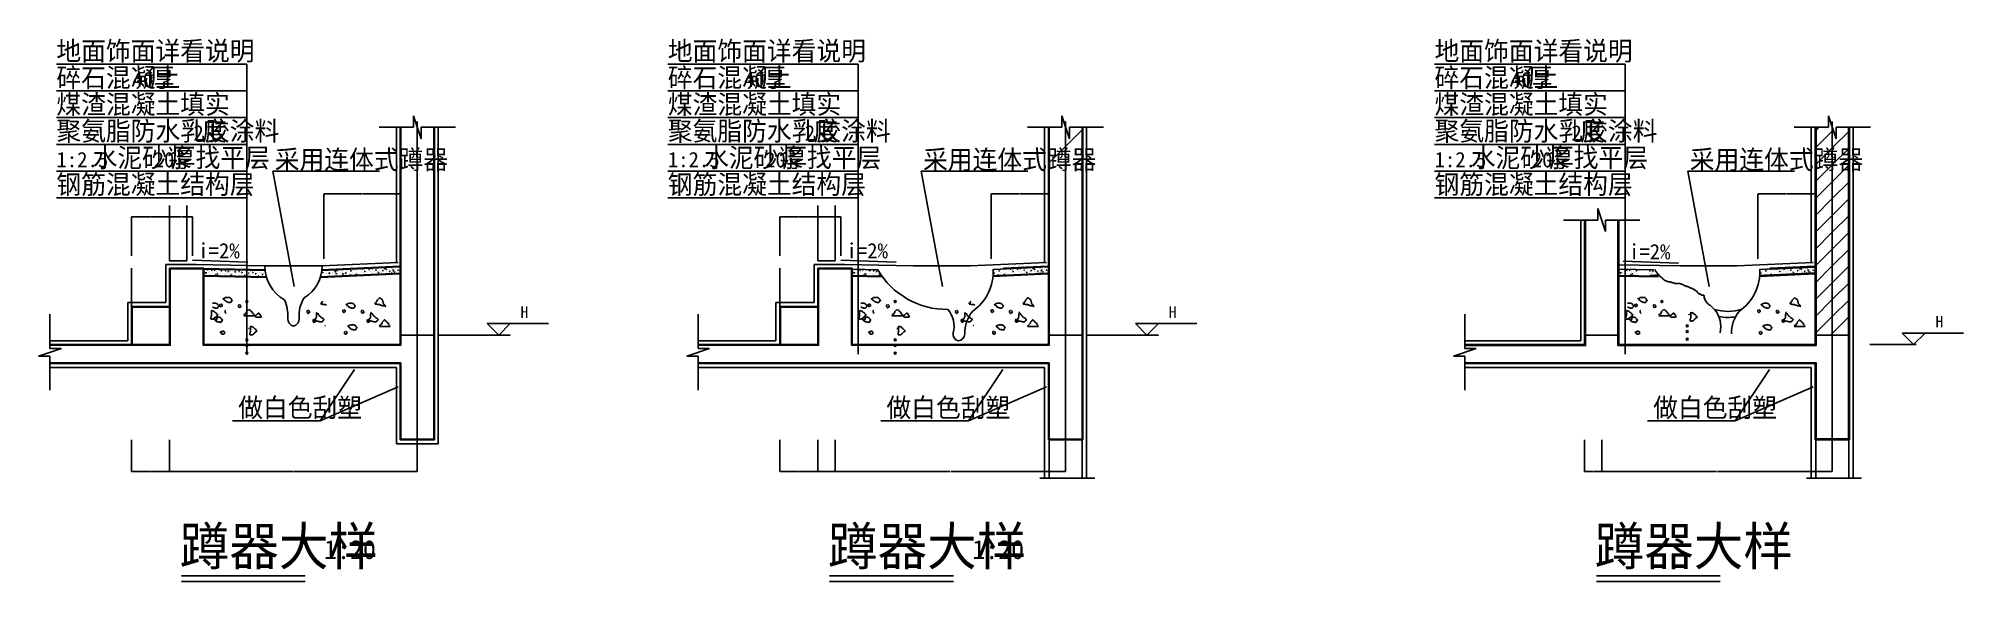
# Model space of a CAD drawing. Header units: metres. Extents: x -750 to 9354, y 114 to 2961.
import ezdxf

# ---------------------------------------------------------------- set-up
doc = ezdxf.new("R2010")
doc.units = ezdxf.units.M
for name, color, linetype in [('DOTE', 1, 'Continuous'), ('PUB_DIM', 3, 'Continuous'), ('PUB_TEXT', 7, 'Continuous'), ('PUB_WALL', 255, 'Continuous'), ('S_FLOOR', 2, 'Continuous'), ('S_SURFACE', 6, 'Continuous')]:
    doc.layers.add(name, color=color, linetype=linetype)
doc.dimstyles.get("Standard").update_dxf_attribs({"dimtxt": 2.5, "dimasz": 2.5, "dimexe": 1.25, "dimexo": 0.625, "dimtad": 1, "dimcen": 2.5, "dimazin": 3, "dimtfac": 1, "dimtmove": 0, "dimatfit": 3})

msp = doc.modelspace()

# ---------------------------------------------------------------- texts
at = {"layer": 'PUB_DIM'}
for s, height, p in [('H', 60, (1780.23, 1496.18)), ('H', 60, (5182.92, 1496.18)), ('H', 60, (9207.48, 1446.17)), ('1:20', 100, (748.87, 230.95)), ('1:20', 100, (4151.56, 230.95))]:
    msp.add_text(s, height=height, dxfattribs=at).set_placement(p)
at = {"layer": 'PUB_TEXT'}
for s, height, p in [('地面饰面详看说明', 100, (-656.09, 2846.48)), ('地面饰面详看说明', 100, (2553.25, 2846.48)), ('地面饰面详看说明', 100, (6577.81, 2846.48)), ('碎石混凝土', 100, (-656.09, 2706.48)), ('40', 80, (-256.7, 2706.48)), ('厚', 100, (-166.91, 2706.48)), ('碎石混凝土', 100, (2553.25, 2706.48)), ('40', 80, (2952.64, 2706.48)), ('厚', 100, (3042.43, 2706.48)), ('碎石混凝土', 100, (6577.81, 2706.48)), ('40', 80, (6977.2, 2706.48)), ('厚', 100, (7066.99, 2706.48)), ('煤渣混凝土填实', 100, (-656.09, 2566.48)), ('煤渣混凝土填实', 100, (2553.25, 2566.48)), ('煤渣混凝土填实', 100, (6577.81, 2566.48)), ('聚氨脂防水乳胶涂料', 100, (-656.09, 2426.48)), ('度', 100, (107.61, 2426.48)), ('聚氨脂防水乳胶涂料', 100, (2553.25, 2426.48)), ('度', 100, (3316.95, 2426.48)), ('聚氨脂防水乳胶涂料', 100, (6577.81, 2426.48)), ('度', 100, (7341.51, 2426.48)), ('2', 80, (62.91, 2426.48)), ('2', 80, (3272.24, 2426.48)), ('2', 80, (7296.8, 2426.48)), ('1:2.5', 80, (-656.09, 2286.48)), ('水泥砂浆', 100, (-465.89, 2286.48)), ('20', 80, (-145.63, 2286.48)), ('厚找平层', 100, (-55.84, 2286.48)), ('采用连体式蹲器', 100, (490.34, 2276.48)), ('1:2.5', 80, (2553.25, 2286.48)), ('水泥砂浆', 100, (2743.45, 2286.48)), ('20', 80, (3063.71, 2286.48)), ('厚找平层', 100, (3153.5, 2286.48)), ('采用连体式蹲器', 100, (3893.02, 2276.48)), ('1:2.5', 80, (6577.81, 2286.48)), ('水泥砂浆', 100, (6768.01, 2286.48)), ('20', 80, (7088.26, 2286.48)), ('厚找平层', 100, (7178.05, 2286.48)), ('采用连体式蹲器', 100, (7917.58, 2276.48)), ('钢筋混凝土结构层', 100, (-656.09, 2146.48)), ('钢筋混凝土结构层', 100, (2553.25, 2146.48)), ('钢筋混凝土结构层', 100, (6577.81, 2146.48)), ('i=2%', 80, (88.29, 1808.42)), ('i=2%', 80, (3490.97, 1808.42)), ('i=2%', 80, (7598.59, 1803.46)), ('做白色刮塑', 100, (298.29, 975.32)), ('做白色刮塑', 100, (3700.97, 975.32)), ('做白色刮塑', 100, (7725.53, 975.32)), ('蹲器大样', 200, (-8.46, 198.52)), ('蹲器大样', 200, (3394.22, 198.52)), ('蹲器大样', 200, (7418.78, 198.52))]:
    msp.add_text(s, height=height, dxfattribs=at).set_placement(p)

# ---------------------------------------------------------------- blocks, each defined once
blk = doc.blocks.new('*D1')
for p, q in [((748.29, 1806.17), (748.29, 2146.17)), ((748.54, 2146.17), (946.79, 2146.17)), ((949.79, 2146.17), (1148.04, 2146.17)), ((1148.29, 1806.17), (1148.29, 2146.17))]:
    blk.add_line(p, q)
at = {"layer": 'Defpoints'}
for p in [(748.29, 2146.17), (748.29, 1806.17), (1148.29, 1806.17)]:
    blk.add_point(p, dxfattribs=at)
at = {"layer": 'PUB_DIM', "insert": (948.29, 2146.17), "char_height": 1, "attachment_point": 5}
blk.add_mtext('400', dxfattribs=at)
blk = doc.blocks.new('*D2')
for p, q in [((-3.21, 2026.62), (-61.96, 2026.62)), ((-61.71, 1821.25), (-61.71, 2026.62)), ((58.54, 2026.62), (-0.21, 2026.62)), ((58.29, 1821.25), (58.29, 2026.62))]:
    blk.add_line(p, q)
at = {"layer": 'Defpoints'}
for p in [(58.29, 2026.62), (-61.71, 1821.25), (58.29, 1821.25)]:
    blk.add_point(p, dxfattribs=at)
at = {"layer": 'PUB_DIM', "insert": (-1.71, 2026.62), "char_height": 1, "attachment_point": 5}
blk.add_mtext('120', dxfattribs=at)
blk = doc.blocks.new('*D3')
for p, q in [((-163.21, 2026.62), (-261.96, 2026.62)), ((-261.71, 1821.25), (-261.71, 2026.62)), ((-61.46, 2026.62), (-160.21, 2026.62)), ((-61.71, 1821.25), (-61.71, 2026.62))]:
    blk.add_line(p, q)
at = {"layer": 'Defpoints'}
for p in [(-61.71, 2026.62), (-261.71, 1821.25), (-61.71, 1821.25)]:
    blk.add_point(p, dxfattribs=at)
at = {"layer": 'PUB_DIM', "insert": (-161.71, 2026.62), "char_height": 1, "attachment_point": 5}
blk.add_mtext('200', dxfattribs=at)
blk = doc.blocks.new('*D4')
for p, q in [((-261.72, 1756.17), (-261.72, 1656.17)), ((-261.97, 1656.17), (-262.22, 1656.17)), ((-261.72, 1556.17), (-261.72, 1656.17)), ((-261.72, 1656.17), (-261.72, 1656.17)), ((-261.47, 1656.17), (-261.22, 1656.17))]:
    blk.add_line(p, q)
at = {"layer": 'Defpoints'}
for p in [(-261.72, 1756.17), (-261.72, 1656.17), (-261.72, 1556.17)]:
    blk.add_point(p, dxfattribs=at)
at = {"layer": 'PUB_DIM', "insert": (-261.72, 1657.295), "char_height": 1, "attachment_point": 5}
blk.add_mtext('0', dxfattribs=at)
blk = doc.blocks.new('*D5')
for p, q in [((-261.72, 1556.17), (-261.72, 1456.17)), ((-261.97, 1456.17), (-262.22, 1456.17)), ((-261.72, 1356.17), (-261.72, 1456.17)), ((-261.72, 1456.17), (-261.72, 1456.17)), ((-261.47, 1456.17), (-261.22, 1456.17))]:
    blk.add_line(p, q)
at = {"layer": 'Defpoints'}
for p in [(-261.72, 1556.17), (-261.72, 1456.17), (-261.72, 1356.17)]:
    blk.add_point(p, dxfattribs=at)
at = {"layer": 'PUB_DIM', "insert": (-261.72, 1457.295), "char_height": 1, "attachment_point": 5}
blk.add_mtext('0', dxfattribs=at)
blk = doc.blocks.new('*D6')
for p, q in [((1348.29, 1756.18), (1348.29, 1581.18)), ((1348.04, 1581.18), (1347.79, 1581.18)), ((1348.29, 1406.18), (1348.29, 1581.18)), ((1348.29, 1581.18), (1348.29, 1581.18)), ((1348.54, 1581.18), (1348.79, 1581.18))]:
    blk.add_line(p, q)
at = {"layer": 'Defpoints'}
for p in [(1348.29, 1756.18), (1348.29, 1581.18), (1348.29, 1406.18)]:
    blk.add_point(p, dxfattribs=at)
at = {"layer": 'PUB_DIM', "insert": (1348.29, 1582.305), "char_height": 1, "attachment_point": 5}
blk.add_mtext('0', dxfattribs=at)
blk = doc.blocks.new('*D7')
for p, q in [((1348.29, 1406.18), (1348.29, 1289.08)), ((1348.29, 1356.17), (1348.29, 1289.08)), ((1348.04, 1289.08), (1347.79, 1289.08)), ((1348.29, 1289.08), (1348.29, 1289.08)), ((1348.54, 1289.08), (1348.79, 1289.08))]:
    blk.add_line(p, q)
at = {"layer": 'Defpoints'}
for p in [(1348.29, 1406.18), (1348.29, 1356.17), (1348.29, 1289.08)]:
    blk.add_point(p, dxfattribs=at)
at = {"layer": 'PUB_DIM', "insert": (1348.29, 1290.205), "char_height": 1, "attachment_point": 5}
blk.add_mtext('0', dxfattribs=at)
blk = doc.blocks.new('*D8')
for p, q in [((-261.71, 856.17), (-261.71, 690.89)), ((-61.71, 856.17), (-61.71, 690.89)), ((-261.46, 690.89), (-163.21, 690.89)), ((-160.21, 690.89), (-61.96, 690.89))]:
    blk.add_line(p, q)
at = {"layer": 'Defpoints'}
for p in [(-261.71, 856.17), (-61.71, 856.17), (-261.71, 690.89)]:
    blk.add_point(p, dxfattribs=at)
at = {"layer": 'PUB_DIM', "insert": (-161.71, 690.89), "char_height": 1, "attachment_point": 5}
blk.add_mtext('200', dxfattribs=at)
blk = doc.blocks.new('*D9')
for p, q in [((-61.71, 856.17), (-61.71, 690.89)), ((1238.29, 856.17), (1238.29, 690.89)), ((-61.46, 690.89), (586.29, 690.89)), ((590.29, 690.89), (1238.04, 690.89))]:
    blk.add_line(p, q)
at = {"layer": 'Defpoints'}
for p in [(-61.71, 856.17), (1238.29, 856.17), (-61.71, 690.89)]:
    blk.add_point(p, dxfattribs=at)
at = {"layer": 'PUB_DIM', "insert": (588.29, 690.89), "char_height": 1, "attachment_point": 5}
blk.add_mtext('1300', dxfattribs=at)
blk = doc.blocks.new('*D10')
for p, q in [((3340.98, 856.17), (3340.98, 690.89)), ((3430.97, 856.17), (3430.97, 690.89)), ((3341.23, 690.89), (3384.975, 690.89)), ((3386.975, 690.89), (3430.72, 690.89))]:
    blk.add_line(p, q)
at = {"layer": 'Defpoints'}
for p in [(3340.98, 856.17), (3430.97, 856.17), (3340.98, 690.89)]:
    blk.add_point(p, dxfattribs=at)
at = {"layer": 'PUB_DIM', "insert": (3385.975, 690.89), "char_height": 1, "attachment_point": 5}
blk.add_mtext('60', dxfattribs=at)
blk = doc.blocks.new('*D11')
for p, q in [((3140.97, 1556.17), (3140.97, 1456.17)), ((3140.72, 1456.17), (3140.47, 1456.17)), ((3140.97, 1356.17), (3140.97, 1456.17)), ((3140.97, 1456.17), (3140.97, 1456.17)), ((3141.22, 1456.17), (3141.47, 1456.17))]:
    blk.add_line(p, q)
at = {"layer": 'Defpoints'}
for p in [(3140.97, 1556.17), (3140.97, 1456.17), (3140.97, 1356.17)]:
    blk.add_point(p, dxfattribs=at)
at = {"layer": 'PUB_DIM', "insert": (3140.97, 1457.295), "char_height": 1, "attachment_point": 5}
blk.add_mtext('0', dxfattribs=at)
blk = doc.blocks.new('*D12')
for p, q in [((3140.98, 856.17), (3140.98, 690.89)), ((3340.98, 856.17), (3340.98, 690.89)), ((3141.23, 690.89), (3239.48, 690.89)), ((3242.48, 690.89), (3340.73, 690.89))]:
    blk.add_line(p, q)
at = {"layer": 'Defpoints'}
for p in [(3140.98, 856.17), (3340.98, 856.17), (3140.98, 690.89)]:
    blk.add_point(p, dxfattribs=at)
at = {"layer": 'PUB_DIM', "insert": (3240.98, 690.89), "char_height": 1, "attachment_point": 5}
blk.add_mtext('200', dxfattribs=at)
blk = doc.blocks.new('*D13')
for p, q in [((3239.47, 2026.62), (3140.72, 2026.62)), ((3140.97, 1821.25), (3140.97, 2026.62)), ((3341.22, 2026.62), (3242.47, 2026.62)), ((3340.97, 1821.25), (3340.97, 2026.62))]:
    blk.add_line(p, q)
at = {"layer": 'Defpoints'}
for p in [(3340.97, 2026.62), (3140.97, 1821.25), (3340.97, 1821.25)]:
    blk.add_point(p, dxfattribs=at)
at = {"layer": 'PUB_DIM', "insert": (3240.97, 2026.62), "char_height": 1, "attachment_point": 5}
blk.add_mtext('200', dxfattribs=at)
blk = doc.blocks.new('*D14')
for p, q in [((3140.97, 1756.17), (3140.97, 1656.17)), ((3140.72, 1656.17), (3140.47, 1656.17)), ((3140.97, 1556.17), (3140.97, 1656.17)), ((3140.97, 1656.17), (3140.97, 1656.17)), ((3141.22, 1656.17), (3141.47, 1656.17))]:
    blk.add_line(p, q)
at = {"layer": 'Defpoints'}
for p in [(3140.97, 1756.17), (3140.97, 1656.17), (3140.97, 1556.17)]:
    blk.add_point(p, dxfattribs=at)
at = {"layer": 'PUB_DIM', "insert": (3140.97, 1657.295), "char_height": 1, "attachment_point": 5}
blk.add_mtext('0', dxfattribs=at)
blk = doc.blocks.new('*D15')
for p, q in [((3399.47, 2026.62), (3340.72, 2026.62)), ((3340.97, 1821.25), (3340.97, 2026.62)), ((3461.22, 2026.62), (3402.47, 2026.62)), ((3460.97, 1821.25), (3460.97, 2026.62))]:
    blk.add_line(p, q)
at = {"layer": 'Defpoints'}
for p in [(3460.97, 2026.62), (3340.97, 1821.25), (3460.97, 1821.25)]:
    blk.add_point(p, dxfattribs=at)
at = {"layer": 'PUB_DIM', "insert": (3400.97, 2026.62), "char_height": 1, "attachment_point": 5}
blk.add_mtext('120', dxfattribs=at)
blk = doc.blocks.new('*D16')
for p, q in [((4750.97, 1756.18), (4750.97, 1581.18)), ((4750.72, 1581.18), (4750.47, 1581.18)), ((4750.97, 1406.18), (4750.97, 1581.18)), ((4750.97, 1581.18), (4750.97, 1581.18)), ((4751.22, 1581.18), (4751.47, 1581.18))]:
    blk.add_line(p, q)
at = {"layer": 'Defpoints'}
for p in [(4750.97, 1756.18), (4750.97, 1581.18), (4750.97, 1406.18)]:
    blk.add_point(p, dxfattribs=at)
at = {"layer": 'PUB_DIM', "insert": (4750.97, 1582.305), "char_height": 1, "attachment_point": 5}
blk.add_mtext('0', dxfattribs=at)
blk = doc.blocks.new('*D17')
for p, q in [((4750.97, 1406.18), (4750.97, 1289.08)), ((4750.97, 1356.17), (4750.97, 1289.08)), ((4750.72, 1289.08), (4750.47, 1289.08)), ((4750.97, 1289.08), (4750.97, 1289.08)), ((4751.22, 1289.08), (4751.47, 1289.08))]:
    blk.add_line(p, q)
at = {"layer": 'Defpoints'}
for p in [(4750.97, 1406.18), (4750.97, 1356.17), (4750.97, 1289.08)]:
    blk.add_point(p, dxfattribs=at)
at = {"layer": 'PUB_DIM', "insert": (4750.97, 1290.205), "char_height": 1, "attachment_point": 5}
blk.add_mtext('0', dxfattribs=at)
blk = doc.blocks.new('*D18')
for p, q in [((4250.97, 1806.17), (4250.97, 2146.17)), ((4251.22, 2146.17), (4399.47, 2146.17)), ((4402.47, 2146.17), (4550.72, 2146.17)), ((4550.97, 1806.17), (4550.97, 2146.17))]:
    blk.add_line(p, q)
at = {"layer": 'Defpoints'}
for p in [(4250.97, 2146.17), (4250.97, 1806.17), (4550.97, 1806.17)]:
    blk.add_point(p, dxfattribs=at)
at = {"layer": 'PUB_DIM', "insert": (4400.97, 2146.17), "char_height": 1, "attachment_point": 5}
blk.add_mtext('300', dxfattribs=at)
blk = doc.blocks.new('*D19')
for p, q in [((3430.97, 856.17), (3430.97, 690.89)), ((4640.98, 856.17), (4640.98, 690.89)), ((3431.22, 690.89), (4033.975, 690.89)), ((4037.975, 690.89), (4640.73, 690.89))]:
    blk.add_line(p, q)
at = {"layer": 'Defpoints'}
for p in [(3430.97, 856.17), (4640.98, 856.17), (3430.97, 690.89)]:
    blk.add_point(p, dxfattribs=at)
at = {"layer": 'PUB_DIM', "insert": (4035.975, 690.89), "char_height": 1, "attachment_point": 5}
blk.add_mtext('1400', dxfattribs=at)
blk = doc.blocks.new('*D20')
for p, q in [((8775.53, 1756.18), (8775.53, 1581.18)), ((8775.28, 1581.18), (8775.03, 1581.18)), ((8775.53, 1406.18), (8775.53, 1581.18)), ((8775.53, 1581.18), (8775.53, 1581.18)), ((8775.78, 1581.18), (8776.03, 1581.18))]:
    blk.add_line(p, q)
at = {"layer": 'Defpoints'}
for p in [(8775.53, 1756.18), (8775.53, 1581.18), (8775.53, 1406.18)]:
    blk.add_point(p, dxfattribs=at)
at = {"layer": 'PUB_DIM', "insert": (8775.53, 1582.305), "char_height": 1, "attachment_point": 5}
blk.add_mtext('0', dxfattribs=at)
blk = doc.blocks.new('*D21')
for p, q in [((7455.53, 856.17), (7455.53, 690.89)), ((8665.53, 856.17), (8665.53, 690.89)), ((7455.78, 690.89), (8058.53, 690.89)), ((8062.53, 690.89), (8665.28, 690.89))]:
    blk.add_line(p, q)
at = {"layer": 'Defpoints'}
for p in [(7455.53, 856.17), (8665.53, 856.17), (7455.53, 690.89)]:
    blk.add_point(p, dxfattribs=at)
at = {"layer": 'PUB_DIM', "insert": (8060.53, 690.89), "char_height": 1, "attachment_point": 5}
blk.add_mtext('1500', dxfattribs=at)
blk = doc.blocks.new('*D22')
for p, q in [((7365.53, 856.17), (7365.53, 690.89)), ((7455.53, 856.17), (7455.53, 690.89)), ((7365.78, 690.89), (7409.53, 690.89)), ((7411.53, 690.89), (7455.28, 690.89))]:
    blk.add_line(p, q)
at = {"layer": 'Defpoints'}
for p in [(7365.53, 856.17), (7455.53, 856.17), (7365.53, 690.89)]:
    blk.add_point(p, dxfattribs=at)
at = {"layer": 'PUB_DIM', "insert": (7410.53, 690.89), "char_height": 1, "attachment_point": 5}
blk.add_mtext('60', dxfattribs=at)
blk = doc.blocks.new('*D23')
for p, q in [((8775.53, 1406.18), (8775.53, 1289.08)), ((8775.53, 1356.17), (8775.53, 1289.08)), ((8775.28, 1289.08), (8775.03, 1289.08)), ((8775.53, 1289.08), (8775.53, 1289.08)), ((8775.78, 1289.08), (8776.03, 1289.08))]:
    blk.add_line(p, q)
at = {"layer": 'Defpoints'}
for p in [(8775.53, 1406.18), (8775.53, 1356.17), (8775.53, 1289.08)]:
    blk.add_point(p, dxfattribs=at)
at = {"layer": 'PUB_DIM', "insert": (8775.53, 1290.205), "char_height": 1, "attachment_point": 5}
blk.add_mtext('0', dxfattribs=at)
blk = doc.blocks.new('*D24')
for p, q in [((8275.53, 1806.17), (8275.53, 2146.17)), ((8275.78, 2146.17), (8424.03, 2146.17)), ((8427.03, 2146.17), (8575.28, 2146.17)), ((8575.53, 1806.17), (8575.53, 2146.17))]:
    blk.add_line(p, q)
at = {"layer": 'Defpoints'}
for p in [(8275.53, 2146.17), (8275.53, 1806.17), (8575.53, 1806.17)]:
    blk.add_point(p, dxfattribs=at)
at = {"layer": 'PUB_DIM', "insert": (8425.53, 2146.17), "char_height": 1, "attachment_point": 5}
blk.add_mtext('300', dxfattribs=at)

# ---------------------------------------------------------------- dimensions: what is measured, and where the dimension line sits
at = {"layer": 'PUB_DIM'}
for base, p1, p2, picture, middle in [((748.29, 2146.17), (748.29, 1806.17), (1148.29, 1806.17), '*D1', (948.29, 2146.17)), ((4250.97, 2146.17), (4250.97, 1806.17), (4550.97, 1806.17), '*D18', (4400.97, 2146.17)), ((8275.53, 2146.17), (8275.53, 1806.17), (8575.53, 1806.17), '*D24', (8425.53, 2146.17)), ((-61.71, 2026.62), (-61.71, 1821.25), (-261.71, 1821.25), '*D3', (-161.71, 2026.62)), ((58.29, 2026.62), (58.29, 1821.25), (-61.71, 1821.25), '*D2', (-1.71, 2026.62)), ((3340.97, 2026.62), (3340.97, 1821.25), (3140.97, 1821.25), '*D13', (3240.97, 2026.62)), ((3460.97, 2026.62), (3460.97, 1821.25), (3340.97, 1821.25), '*D15', (3400.97, 2026.62)), ((-261.72, 1656.17), (-261.72, 1756.17), (-261.72, 1556.17), '*D4', (-261.72, 1657.295)), ((1348.29, 1581.18), (1348.29, 1406.18), (1348.29, 1756.18), '*D6', (1348.29, 1582.305)), ((3140.97, 1656.17), (3140.97, 1756.17), (3140.97, 1556.17), '*D14', (3140.97, 1657.295)), ((4750.97, 1581.18), (4750.97, 1406.18), (4750.97, 1756.18), '*D16', (4750.97, 1582.305)), ((8775.53, 1581.18), (8775.53, 1406.18), (8775.53, 1756.18), '*D20', (8775.53, 1582.305)), ((-261.72, 1456.17), (-261.72, 1556.17), (-261.72, 1356.17), '*D5', (-261.72, 1457.295)), ((3140.97, 1456.17), (3140.97, 1556.17), (3140.97, 1356.17), '*D11', (3140.97, 1457.295)), ((1348.29, 1289.08), (1348.29, 1356.17), (1348.29, 1406.18), '*D7', (1348.29, 1290.205)), ((4750.97, 1289.08), (4750.97, 1356.17), (4750.97, 1406.18), '*D17', (4750.97, 1290.205)), ((8775.53, 1289.08), (8775.53, 1356.17), (8775.53, 1406.18), '*D23', (8775.53, 1290.205)), ((-261.71, 690.89), (-261.71, 856.17), (-61.71, 856.17), '*D8', (-161.71, 690.89)), ((-61.71, 690.89), (-61.71, 856.17), (1238.29, 856.17), '*D9', (588.29, 690.89)), ((3140.98, 690.89), (3140.98, 856.17), (3340.98, 856.17), '*D12', (3240.98, 690.89))]:
    dim = msp.add_linear_dim(base=base, p1=p1, p2=p2, dimstyle='Standard', dxfattribs=at)
    dim.commit()
    dim.dimension.update_dxf_attribs({"geometry": picture, "text_midpoint": middle})
for base, p1, p2, text, picture, middle in [((3340.98, 690.89), (3340.98, 856.17), (3430.97, 856.17), '60', '*D10', (3385.975, 690.89)), ((3430.97, 690.89), (3430.97, 856.17), (4640.98, 856.17), '1400', '*D19', (4035.975, 690.89)), ((7365.53, 690.89), (7365.53, 856.17), (7455.53, 856.17), '60', '*D22', (7410.53, 690.89)), ((7455.53, 690.89), (7455.53, 856.17), (8665.53, 856.17), '1500', '*D21', (8060.53, 690.89))]:
    dim = msp.add_linear_dim(base=base, p1=p1, p2=p2, text=text, dimstyle='Standard', dxfattribs=at)
    dim.commit()
    dim.dimension.update_dxf_attribs({"geometry": picture, "text_midpoint": middle})

# ---------------------------------------------------------------- hatches: boundary and pattern name
at = {"layer": 'S_SURFACE'}
h = msp.add_hatch(dxfattribs=at)
h.set_pattern_fill('ANSI31', scale=500)
h.paths.add_polyline_path([(1328.29, 2496.17), (1258.29, 2496.17), (1258.29, 2436.17), (1238.29, 2496.17), (1238.29, 1406.17), (1328.29, 1406.17)])
h.paths.add_polyline_path([(1238.29, 2496.17), (1218.29, 2556.17), (1218.29, 2496.17), (1148.29, 2496.17), (1148.29, 1406.17), (1238.29, 1406.17)])
h.paths.add_polyline_path([(-61.72, 1556.17), (-261.72, 1556.17), (-261.72, 1356.17), (-61.72, 1356.17)])
h = msp.add_hatch(dxfattribs=at)
h.set_pattern_fill('ANSI31', scale=500)
h.paths.add_polyline_path([(4730.97, 2496.17), (4660.97, 2496.17), (4660.97, 2436.17), (4640.97, 2496.17), (4640.97, 1406.17), (4730.97, 1406.17)])
h.paths.add_polyline_path([(4640.97, 2496.17), (4620.97, 2556.17), (4620.97, 2496.17), (4550.97, 2496.17), (4550.97, 1406.17), (4640.97, 1406.17)])
h.paths.add_polyline_path([(3340.97, 1556.17), (3140.97, 1556.17), (3140.97, 1356.17), (3340.97, 1356.17)])
h = msp.add_hatch(dxfattribs=at)
h.set_pattern_fill('ANSI31', scale=500)
h.paths.add_polyline_path([(7365.53, 1406.17), (7545.53, 1406.17), (7545.53, 1992.25), (7475.53, 1992.25), (7475.53, 1949.23), (7461.19, 1992.25), (7365.53, 1992.25)])
h = msp.add_hatch(dxfattribs=at)
h.set_pattern_fill('ANSI31', scale=500)
h.paths.add_polyline_path([(4727.47, 856.17), (4554.47, 856.17), (4554.47, 656.17), (4727.47, 656.17)])
h = msp.add_hatch(dxfattribs=at)
h.set_pattern_fill('ANSI31', scale=500)
h.paths.add_polyline_path([(8752.03, 856.17), (8579.03, 856.17), (8579.03, 656.17), (8752.03, 656.17)])

# ---------------------------------------------------------------- linework, layer by layer
for points in [[(0, 143.86), (650.13, 143.86)], [(0, 113.58), (650.13, 113.58)], [(3402.69, 143.86), (4052.82, 143.86)], [(3402.69, 113.58), (4052.82, 113.58)], [(7427.24, 143.86), (8077.37, 143.86)], [(7427.24, 113.58), (8077.37, 113.58)]]:
    msp.add_lwpolyline(points)
at = {"layer": 'DOTE'}
for p, q in [((1238.29, 2526.17), (1238.29, 717.2)), ((4640.97, 2526.17), (4640.97, 717.2)), ((8665.53, 2526.17), (8665.53, 717.2))]:
    msp.add_line(p, q, dxfattribs=at)
at = {"layer": 'PUB_DIM'}
for p, q in [((1927.09, 1466.18), (1605.38, 1466.18)), ((1665.38, 1406.18), (1605.38, 1466.18)), ((1725.38, 1466.18), (1665.38, 1406.18)), ((5329.78, 1466.18), (5008.07, 1466.18)), ((5068.07, 1406.18), (5008.07, 1466.18)), ((5128.07, 1466.18), (5068.07, 1406.18)), ((9354.34, 1416.17), (9032.62, 1416.17)), ((9092.62, 1356.17), (9032.62, 1416.17)), ((9152.62, 1416.17), (9092.62, 1356.17)), ((1725.38, 1406.18), (1345.38, 1406.18)), ((5128.07, 1406.18), (4748.07, 1406.18)), ((9106.57, 1356.17), (8862.62, 1356.17))]:
    msp.add_line(p, q, dxfattribs=at)
for points in [[(348.29, 1788.42), (58.29, 1798.42)], [(3750.97, 1788.42), (3460.97, 1798.42)], [(7858.59, 1783.46), (7568.59, 1793.46)]]:
    msp.add_lwpolyline(points, dxfattribs=at)
at = {"layer": 'PUB_WALL'}
for p, q in [((7365.53, 1406.17), (7545.53, 1406.17)), ((8575.53, 1406.17), (8755.53, 1406.17))]:
    msp.add_line(p, q, dxfattribs=at)
for points in [[(-690.1, 1352.67), (-58.22, 1352.67), (-58.22, 1752.67), (114.78, 1752.67), (114.78, 1352.67), (1151.79, 1352.67), (1151.79, 2496.17)], [(1324.79, 2496.17), (1324.79, 859.67), (1151.79, 859.67), (1151.79, 1259.67), (-541.71, 1259.67)], [(2712.59, 1352.67), (3344.47, 1352.67), (3344.47, 1752.67), (3517.47, 1752.67), (3517.47, 1352.67), (4554.47, 1352.67), (4554.47, 2496.17)], [(4727.47, 2496.17), (4727.47, 859.67), (4554.47, 859.67), (4554.47, 1259.67), (2860.97, 1259.67)], [(8750.53, 2496.17), (8750.53, 861.17), (8580.53, 861.17), (8580.53, 1261.17), (6885.53, 1261.17)], [(8580.53, 2496.17), (8580.53, 1351.17), (7540.53, 1351.17), (7540.53, 2009.23)], [(6737.14, 1351.17), (7370.53, 1351.17), (7370.53, 2009.23)], [(118.21, 1751.45), (439.16, 1744.9)], [(118.36, 1718.44), (447.27, 1711.72)], [(729.23, 1711.44), (1148.12, 1731.39)], [(737.72, 1744.88), (1148.45, 1764.44)], [(3520.9, 1751.45), (3655.21, 1748.71)], [(3521.04, 1718.44), (3677.16, 1715.25)], [(4260.68, 1717.57), (4550.81, 1731.39)], [(4261.34, 1750.64), (4551.14, 1764.44)], [(7545.46, 1751.45), (7729.67, 1748.71)], [(7545.6, 1718.44), (7751.62, 1715.25)], [(8284.68, 1719.05), (8575.29, 1732.89)], [(8285.24, 1717.57), (8575.36, 1731.39)], [(8285.89, 1750.64), (8575.7, 1764.44)], [(8340.39, 1751.74), (8575.77, 1762.95)], [(7545.53, 1714.94), (7754.23, 1711.7)], [(-258.22, 1356.17), (-258.22, 1552.67), (-61.72, 1552.67)], [(3144.47, 1356.17), (3144.47, 1552.67), (3340.97, 1552.67)], [(1148.29, 1406.17), (1328.29, 1406.17)], [(4550.97, 1406.17), (4730.97, 1406.17)], [(8575.53, 1406.17), (8755.53, 1406.17)], [(-261.72, 1259.67), (-690.1, 1259.67)], [(3140.97, 1259.67), (2712.59, 1259.67)], [(7165.53, 1261.17), (6737.14, 1261.17)]]:
    msp.add_lwpolyline(points, dxfattribs=at)
at = {"layer": 'S_FLOOR'}
for p, q in [((1148.29, 1356.17), (1148.29, 2496.17)), ((1328.29, 2496.17), (1328.29, 1356.17)), ((4550.97, 1356.17), (4550.97, 2496.17)), ((4730.97, 2496.17), (4730.97, 1356.17)), ((8575.53, 1356.17), (8575.53, 2496.17)), ((8755.53, 2496.17), (8755.53, 1356.17)), ((7365.53, 1356.17), (7365.53, 2009.23)), ((7545.53, 1356.17), (7545.53, 2009.23)), ((-61.72, 1356.17), (-61.72, 1756.17)), ((118.28, 1756.17), (-61.72, 1756.17)), ((118.28, 1356.17), (118.28, 1756.17)), ((118.28, 1754.95), (439.23, 1748.4)), ((729.4, 1707.95), (1148.29, 1727.89)), ((737.55, 1748.38), (1148.29, 1767.94)), ((3340.97, 1356.17), (3340.97, 1756.17)), ((3520.97, 1756.17), (3340.97, 1756.17)), ((3520.97, 1356.17), (3520.97, 1756.17)), ((4260.36, 1714.06), (4550.97, 1727.89)), ((4315.6, 1756.73), (4550.97, 1767.94)), ((8284.92, 1714.06), (8575.53, 1727.89)), ((8340.16, 1756.73), (8575.53, 1767.94)), ((118.28, 1714.94), (447.2, 1708.23)), ((3520.97, 1714.94), (3679.76, 1711.7)), ((7545.53, 1714.94), (7754.23, 1711.7)), ((-261.72, 1356.17), (-261.72, 1556.17)), ((-261.72, 1556.17), (-61.72, 1556.17)), ((3140.97, 1356.17), (3140.97, 1556.17)), ((3140.97, 1556.17), (3340.97, 1556.17)), ((-690.1, 1356.17), (-61.72, 1356.17)), ((118.28, 1356.17), (1148.29, 1356.17)), ((1148.29, 1406.17), (1328.29, 1406.17)), ((1328.29, 1356.17), (1328.29, 856.17)), ((2712.59, 1356.17), (3340.97, 1356.17)), ((3520.97, 1356.17), (4550.97, 1356.17)), ((4550.97, 1406.17), (4730.97, 1406.17)), ((4730.97, 1356.17), (4730.97, 856.17)), ((6737.14, 1356.17), (7365.53, 1356.17)), ((7545.53, 1356.17), (8575.53, 1356.17)), ((8575.53, 1406.17), (8755.53, 1406.17)), ((8755.53, 1356.17), (8755.53, 856.17)), ((-261.72, 1256.17), (-690.1, 1256.17)), ((1148.29, 1256.17), (-541.71, 1256.17)), ((1148.29, 856.17), (1148.29, 1256.17)), ((3140.97, 1256.17), (2712.59, 1256.17)), ((4550.97, 1256.17), (2860.97, 1256.17)), ((4550.97, 856.17), (4550.97, 1256.17)), ((7165.53, 1256.17), (6737.14, 1256.17)), ((8575.53, 1256.17), (6885.53, 1256.17)), ((8575.53, 856.17), (8575.53, 1256.17)), ((1328.29, 856.17), (1148.29, 856.17)), ((4730.97, 856.17), (4550.97, 856.17)), ((8755.53, 856.17), (8575.53, 856.17))]:
    msp.add_line(p, q, dxfattribs=at)
for points in [[(4554.47, 859.67), (4554.47, 656.17)], [(4727.47, 859.67), (4727.47, 656.17)], [(8579.03, 859.67), (8579.03, 656.17)], [(8752.03, 859.67), (8752.03, 656.17)]]:
    msp.add_lwpolyline(points, dxfattribs=at)
at = {"layer": 'S_SURFACE'}
for p, q in [((-656.09, 2826.48), (343.91, 2826.48)), ((343.91, 2826.17), (343.91, 1306.17)), ((2553.25, 2826.48), (3553.25, 2826.48)), ((3553.25, 2826.17), (3553.25, 1306.17)), ((6577.81, 2826.48), (7577.81, 2826.48)), ((7577.81, 2826.17), (7577.81, 1306.17)), ((-656.09, 2686.48), (343.91, 2686.48)), ((2553.25, 2686.48), (3553.25, 2686.48)), ((6577.81, 2686.48), (7577.81, 2686.48)), ((-656.09, 2546.48), (343.91, 2546.48)), ((1218.29, 2496.17), (1218.29, 2556.17)), ((1218.29, 2556.17), (1258.29, 2436.17)), ((2553.25, 2546.48), (3553.25, 2546.48)), ((4620.97, 2556.17), (4660.97, 2436.17)), ((4620.97, 2496.17), (4620.97, 2556.17)), ((6577.81, 2546.48), (7577.81, 2546.48)), ((8645.53, 2496.17), (8645.53, 2556.17)), ((8645.53, 2556.17), (8685.53, 2436.17)), ((8645.53, 2544.11), (8648.55, 2547.13)), ((1038.29, 2496.17), (1218.29, 2496.17)), ((1128.29, 1787.01), (1128.29, 2496.17)), ((1258.29, 2436.17), (1258.29, 2496.17)), ((1258.29, 2496.17), (1438.29, 2496.17)), ((1348.29, 2496.17), (1348.29, 836.17)), ((4440.97, 2496.17), (4620.97, 2496.17)), ((4530.97, 1787.01), (4530.97, 2496.17)), ((4660.97, 2496.17), (4840.97, 2496.17)), ((4660.97, 2436.17), (4660.97, 2496.17)), ((4750.97, 2496.17), (4750.97, 656.17)), ((8465.53, 2496.17), (8645.53, 2496.17)), ((8555.53, 1787.01), (8555.53, 2496.17)), ((8575.53, 2474.11), (8597.59, 2496.17)), ((8575.53, 2385.72), (8665.53, 2475.72)), ((8665.53, 2475.72), (8670.64, 2480.83)), ((8665.53, 2387.33), (8755.53, 2477.33)), ((8685.53, 2496.17), (8865.53, 2496.17)), ((8685.53, 2436.17), (8685.53, 2496.17)), ((8685.53, 2495.72), (8685.98, 2496.17)), ((8775.53, 2496.17), (8775.53, 656.17)), ((-656.09, 2406.48), (343.91, 2406.48)), ((2553.25, 2406.48), (3553.25, 2406.48)), ((6577.81, 2406.48), (7577.81, 2406.48)), ((8575.53, 2297.33), (8665.53, 2387.33)), ((8665.53, 2298.95), (8755.53, 2388.95)), ((-656.09, 2266.48), (343.91, 2266.48)), ((480.16, 2266.17), (592.75, 1661.14)), ((1040.16, 2266.17), (480.16, 2266.17)), ((2553.25, 2266.48), (3553.25, 2266.48)), ((4442.85, 2266.17), (3882.85, 2266.17)), ((3882.85, 2266.17), (3995.44, 1661.14)), ((6577.81, 2266.48), (7577.81, 2266.48)), ((8467.4, 2266.17), (7907.4, 2266.17)), ((7907.4, 2266.17), (8019.99, 1661.14)), ((8575.53, 2208.95), (8665.53, 2298.95)), ((8665.53, 2210.56), (8755.53, 2300.56)), ((-656.09, 2126.48), (343.91, 2126.48)), ((2553.25, 2126.48), (3553.25, 2126.48)), ((6577.81, 2126.48), (7577.81, 2126.48)), ((8575.53, 2120.56), (8665.53, 2210.56)), ((8575.53, 2032.17), (8665.53, 2122.17)), ((8665.53, 2122.17), (8755.53, 2212.17)), ((8665.53, 2033.78), (8755.53, 2123.78)), ((-61.71, 1796.17), (-61.71, 2086.17)), ((28.29, 2086.17), (28.29, 1796.17)), ((3340.97, 1796.17), (3340.97, 2086.17)), ((3430.97, 2086.17), (3430.97, 1796.17)), ((7435.53, 2069.23), (7475.53, 1949.23)), ((7435.53, 2009.23), (7435.53, 2069.23)), ((8575.53, 1943.78), (8665.53, 2033.78)), ((8665.53, 1945.39), (8755.53, 2035.39)), ((7255.53, 2009.23), (7435.53, 2009.23)), ((7345.53, 1376.17), (7345.53, 2009.23)), ((7475.53, 2009.23), (7655.53, 2009.23)), ((7475.53, 1949.23), (7475.53, 2009.23)), ((7475.53, 2008.78), (7475.98, 2009.23)), ((8575.53, 1855.39), (8665.53, 1945.39)), ((8665.53, 1857), (8755.53, 1947)), ((8575.53, 1767), (8665.53, 1857)), ((8665.53, 1768.62), (8755.53, 1858.62)), ((-81.72, 1776.17), (78.28, 1776.17)), ((-81.72, 1576.17), (-81.72, 1776.17)), ((28.29, 1796.17), (-61.71, 1796.17)), ((78.28, 1775.77), (438.69, 1768.41)), ((119.96, 1742.81), (119.96, 1742.81)), ((120.33, 1725.89), (120.33, 1725.89)), ((122.06, 1732.79), (122.06, 1732.79)), ((122.31, 1745.57), (122.31, 1745.57)), ((122.7, 1750.86), (122.7, 1750.86)), ((123, 1737.63), (123, 1737.63)), ((123.61, 1754.27), (123.61, 1754.27)), ((123.82, 1731.72), (123.82, 1731.72)), ((124.46, 1749.79), (124.46, 1749.79)), ((125.22, 1731.83), (129.11, 1735.89)), ((125.22, 1731.83), (129.67, 1731.15)), ((126.17, 1722.98), (126.17, 1722.98)), ((126.21, 1727.83), (126.21, 1727.83)), ((129.69, 1731.15), (129.13, 1735.9)), ((130.73, 1726.92), (130.73, 1726.92)), ((131.33, 1743.57), (131.33, 1743.57)), ((134.29, 1734.59), (134.29, 1734.59)), ((135.21, 1752.51), (135.21, 1752.51)), ((136.11, 1748.4), (136.11, 1748.4)), ((136.48, 1731.48), (136.48, 1731.48)), ((136.72, 1749.25), (139.13, 1752.12)), ((136.72, 1749.25), (139.71, 1748.99)), ((136.97, 1751.44), (136.97, 1751.44)), ((139.73, 1748.99), (139.15, 1752.13)), ((141, 1735.28), (141, 1735.28)), ((142.76, 1734.21), (142.76, 1734.21)), ((143.39, 1743.82), (143.39, 1743.82)), ((146.66, 1741.68), (146.66, 1741.68)), ((147.02, 1724.76), (147.02, 1724.76)), ((148.07, 1724.5), (148.07, 1724.5)), ((148.67, 1741.15), (148.67, 1741.15)), ((151.47, 1750.57), (151.47, 1750.57)), ((155.91, 1753.93), (155.91, 1753.93)), ((155.98, 1730.12), (155.98, 1730.12)), ((156.59, 1746.77), (156.59, 1746.77)), ((157.37, 1746.79), (160.87, 1748.14)), ((157.37, 1746.79), (159.86, 1745.12)), ((159.88, 1745.12), (160.89, 1748.14)), ((161.18, 1718.65), (161.18, 1718.65)), ((163.17, 1730.35), (163.17, 1730.35)), ((163.45, 1739.6), (163.45, 1739.6)), ((172.58, 1746.11), (174.99, 1748.98)), ((172.58, 1746.11), (175.57, 1745.85)), ((173.7, 1720.29), (173.7, 1720.29)), ((173.72, 1723.64), (173.72, 1723.64)), ((174.33, 1738.37), (174.33, 1738.37)), ((175.59, 1745.86), (175.01, 1748.99)), ((178.58, 1723.56), (182.47, 1727.62)), ((178.58, 1723.56), (183.03, 1722.87)), ((181.95, 1733.87), (181.95, 1733.87)), ((183.05, 1722.87), (182.5, 1727.62)), ((182.55, 1722.1), (182.55, 1722.1)), ((182.56, 1750.52), (182.56, 1750.52)), ((186.85, 1740.02), (186.85, 1740.02)), ((187.22, 1726.66), (190.72, 1728.01)), ((187.22, 1726.66), (189.71, 1724.99)), ((189.73, 1724.99), (190.74, 1728.01)), ((189.86, 1729.23), (189.86, 1729.23)), ((192.61, 1744.6), (192.61, 1744.6)), ((192.63, 1722.79), (192.63, 1722.79)), ((200.41, 1722.51), (200.41, 1722.51)), ((205.79, 1742.51), (205.79, 1742.51)), ((207.01, 1720.75), (207.01, 1720.75)), ((207.62, 1737.39), (207.62, 1737.39)), ((208.44, 1742.97), (210.85, 1745.85)), ((208.44, 1742.97), (211.43, 1742.71)), ((211.45, 1742.72), (210.87, 1745.85)), ((211.71, 1727.1), (211.71, 1727.1)), ((216.55, 1728.1), (216.55, 1728.1)), ((221.77, 1749.61), (221.77, 1749.61)), ((224.21, 1726.95), (224.21, 1726.95)), ((227.1, 1721.38), (227.1, 1721.38)), ((229.23, 1742.79), (232.73, 1744.13)), ((229.23, 1742.79), (231.72, 1741.11)), ((231.74, 1741.12), (232.75, 1744.14)), ((231.94, 1715.28), (235.84, 1719.34)), ((232.27, 1723.95), (232.27, 1723.95)), ((232.88, 1740.59), (232.88, 1740.59)), ((236.41, 1714.6), (235.86, 1719.34)), ((236.73, 1728.59), (236.73, 1728.59)), ((237.36, 1746.67), (237.36, 1746.67)), ((240.87, 1732.11), (240.87, 1732.11)), ((243.25, 1726.97), (243.25, 1726.97)), ((244.31, 1739.84), (246.72, 1742.71)), ((244.31, 1739.84), (247.29, 1739.57)), ((247.31, 1739.58), (246.74, 1742.71)), ((249.88, 1748.31), (249.88, 1748.31)), ((253.79, 1720.25), (253.79, 1720.25)), ((255.66, 1731.09), (255.66, 1731.09)), ((258.24, 1727.7), (258.24, 1727.7)), ((258.85, 1744.34), (258.85, 1744.34)), ((259.07, 1722.66), (262.58, 1724)), ((259.07, 1722.66), (261.56, 1720.98)), ((261.58, 1720.99), (262.6, 1724.01)), ((268.82, 1750.81), (268.82, 1750.81)), ((269.94, 1725.84), (269.94, 1725.84)), ((270.03, 1737.11), (270.03, 1737.11)), ((279.67, 1751.39), (279.67, 1751.39)), ((280.17, 1736.7), (282.58, 1739.57)), ((280.17, 1736.7), (283.16, 1736.44)), ((280.48, 1719.13), (280.48, 1719.13)), ((283.18, 1736.44), (282.6, 1739.58)), ((283.91, 1731.22), (283.91, 1731.22)), ((284.52, 1747.86), (284.52, 1747.86)), ((287.24, 1735.24), (287.24, 1735.24)), ((296.63, 1724.71), (296.63, 1724.71)), ((299.19, 1742.12), (299.19, 1742.12)), ((299.76, 1736.89), (299.76, 1736.89)), ((301.09, 1738.79), (304.59, 1740.13)), ((301.09, 1738.79), (303.57, 1737.11)), ((303.59, 1737.11), (304.61, 1740.14)), ((305.54, 1719.66), (305.54, 1719.66)), ((306.37, 1750.26), (306.37, 1750.26)), ((307.17, 1718), (307.17, 1718)), ((308.56, 1717.77), (308.56, 1717.77)), ((309.17, 1734.42), (309.17, 1734.42)), ((316.03, 1733.56), (318.44, 1736.43)), ((316.03, 1733.56), (319.02, 1733.3)), ((319.04, 1733.3), (318.46, 1736.44)), ((318.7, 1739.38), (318.7, 1739.38)), ((323.32, 1723.59), (323.32, 1723.59)), ((328.35, 1747.12), (328.35, 1747.12)), ((330.93, 1718.65), (334.43, 1720)), ((330.93, 1718.65), (333.42, 1716.98)), ((333.06, 1749.14), (333.06, 1749.14)), ((333.44, 1716.98), (334.45, 1720)), ((334.53, 1721.52), (334.53, 1721.52)), ((335.14, 1738.17), (335.14, 1738.17)), ((337.12, 1723.82), (337.12, 1723.82)), ((349.64, 1725.47), (349.64, 1725.47)), ((350.01, 1722.46), (350.01, 1722.46)), ((350.27, 1743.54), (350.27, 1743.54)), ((351.89, 1730.42), (354.31, 1733.3)), ((351.89, 1730.42), (354.88, 1730.16)), ((354.9, 1730.17), (354.33, 1733.3)), ((355.44, 1722.3), (355.44, 1722.3)), ((359.75, 1748.01), (359.75, 1748.01)), ((360.2, 1725.04), (360.2, 1725.04)), ((360.81, 1741.69), (360.81, 1741.69)), ((362.79, 1745.19), (362.79, 1745.19)), ((368.57, 1727.96), (368.57, 1727.96)), ((372.94, 1734.78), (376.44, 1736.12)), ((372.94, 1734.78), (375.43, 1733.1)), ((375.45, 1733.11), (376.46, 1736.13)), ((376.7, 1721.33), (376.7, 1721.33)), ((381.73, 1747.68), (381.73, 1747.68)), ((384.6, 1727.3), (384.6, 1727.3)), ((385.4, 1747.44), (387.34, 1749.46)), ((385.4, 1747.44), (389.85, 1746.75)), ((385.45, 1728.24), (385.45, 1728.24)), ((386.06, 1744.89), (386.06, 1744.89)), ((386.44, 1746.88), (386.44, 1746.88)), ((387.76, 1727.28), (390.17, 1730.16)), ((387.76, 1727.28), (390.75, 1727.02)), ((389.87, 1746.75), (389.56, 1749.41)), ((390.77, 1727.03), (390.19, 1730.16)), ((400.15, 1732.12), (400.15, 1732.12)), ((403.39, 1720.2), (403.39, 1720.2)), ((411.42, 1731.99), (411.42, 1731.99)), ((412.03, 1748.64), (412.03, 1748.64)), ((412.67, 1733.77), (412.67, 1733.77)), ((413.13, 1745.75), (413.13, 1745.75)), ((413.76, 1732.31), (413.76, 1732.31)), ((423.62, 1724.15), (426.03, 1727.02)), ((423.62, 1724.15), (426.61, 1723.89)), ((425.74, 1721.33), (425.74, 1721.33)), ((426.63, 1723.89), (426.05, 1727.03)), ((430.08, 1719.08), (430.08, 1719.08)), ((431.6, 1736.26), (431.6, 1736.26)), ((438.29, 1768.42), (738.29, 1768.42)), ((737.33, 1768.39), (1138.29, 1787.49)), ((740.56, 1733.42), (742.44, 1733.26)), ((740.57, 1734.85), (741.86, 1736.39)), ((742.46, 1733.26), (741.88, 1736.4)), ((742.86, 1727.46), (742.86, 1727.46)), ((743.47, 1744.1), (743.47, 1744.1)), ((751.39, 1724.39), (751.39, 1724.39)), ((752.03, 1742.47), (752.03, 1742.47)), ((752.31, 1746.49), (754.92, 1749.21)), ((752.31, 1746.49), (756.75, 1745.8)), ((756.77, 1745.8), (756.37, 1749.28)), ((760.11, 1731.09), (760.11, 1731.09)), ((763.52, 1729.06), (763.52, 1729.06)), ((764.55, 1744.12), (764.55, 1744.12)), ((768.11, 1730.66), (768.11, 1730.66)), ((768.72, 1747.31), (768.72, 1747.31)), ((770.33, 1726.89), (770.33, 1726.89)), ((774.24, 1730.89), (777.74, 1732.23)), ((774.24, 1730.89), (776.72, 1729.21)), ((775.31, 1730.38), (777.72, 1733.25)), ((775.31, 1730.38), (778.3, 1730.12)), ((775.5, 1718.08), (775.5, 1718.08)), ((776.74, 1729.21), (777.76, 1732.24)), ((778.32, 1730.13), (777.74, 1733.26)), ((780.6, 1749.79), (780.6, 1749.79)), ((783.48, 1746.61), (783.48, 1746.61)), ((786.81, 1729.96), (786.81, 1729.96)), ((792.68, 1734.06), (792.68, 1734.06)), ((793.47, 1717.76), (793.47, 1717.76)), ((794.08, 1734.41), (794.08, 1734.41)), ((794.69, 1751.05), (794.69, 1751.05)), ((801.91, 1731.04), (801.91, 1731.04)), ((804.66, 1723.08), (804.66, 1723.08)), ((805.67, 1738.21), (809.56, 1742.27)), ((805.67, 1738.21), (810.11, 1737.52)), ((807.3, 1748.66), (807.3, 1748.66)), ((810.13, 1737.52), (809.58, 1742.27)), ((811.18, 1727.24), (813.59, 1730.12)), ((811.18, 1727.24), (814.16, 1726.98)), ((813.5, 1728.84), (813.5, 1728.84)), ((814.18, 1726.99), (813.61, 1730.12)), ((814.42, 1732.69), (814.42, 1732.69)), ((815.06, 1750.77), (815.06, 1750.77)), ((816.25, 1747.01), (819.75, 1748.36)), ((816.25, 1747.01), (818.73, 1745.33)), ((818.75, 1745.34), (819.77, 1748.36)), ((819.15, 1721.29), (819.15, 1721.29)), ((819.75, 1737.93), (819.75, 1737.93)), ((821.84, 1739.07), (821.84, 1739.07)), ((827.58, 1752.41), (827.58, 1752.41)), ((833.36, 1735.19), (833.36, 1735.19)), ((833.82, 1728.09), (833.82, 1728.09)), ((833.99, 1747.54), (833.99, 1747.54)), ((840.19, 1727.71), (840.19, 1727.71)), ((844.4, 1724.49), (844.4, 1724.49)), ((845.01, 1741.13), (845.01, 1741.13)), ((846.09, 1726.88), (849.59, 1728.23)), ((846.09, 1726.88), (848.58, 1725.2)), ((847.04, 1724.11), (849.45, 1726.98)), ((847.04, 1724.11), (850.03, 1723.84)), ((848.6, 1725.21), (849.61, 1728.23)), ((850.05, 1723.85), (849.47, 1726.98)), ((850.14, 1753.12), (850.14, 1753.12)), ((851, 1744.07), (851, 1744.07)), ((851.79, 1719.62), (851.79, 1719.62)), ((859.03, 1729.94), (862.92, 1733.99)), ((859.03, 1729.94), (863.48, 1729.25)), ((860.68, 1746.41), (860.68, 1746.41)), ((863.5, 1729.25), (862.94, 1734)), ((862.98, 1733.09), (862.98, 1733.09)), ((864.3, 1721.27), (864.3, 1721.27)), ((864.94, 1739.34), (864.94, 1739.34)), ((866.88, 1726.58), (866.88, 1726.58)), ((870.37, 1728.24), (870.37, 1728.24)), ((870.98, 1744.88), (870.98, 1744.88)), ((876.83, 1752), (876.83, 1752)), ((877.46, 1740.99), (877.46, 1740.99)), ((880.16, 1749.08), (880.16, 1749.08)), ((882.9, 1720.97), (885.31, 1723.84)), ((882.9, 1720.97), (885.89, 1720.71)), ((883.24, 1723.76), (883.24, 1723.76)), ((885.91, 1720.71), (885.33, 1723.85)), ((887.37, 1745.28), (887.37, 1745.28)), ((888.1, 1743.01), (891.6, 1744.35)), ((888.1, 1743.01), (890.59, 1741.33)), ((890.61, 1741.34), (891.62, 1744.36)), ((892.14, 1738.1), (892.14, 1738.1)), ((893.57, 1725.45), (893.57, 1725.45)), ((896.04, 1731.76), (896.04, 1731.76)), ((896.39, 1743.48), (896.39, 1743.48)), ((896.65, 1748.4), (896.65, 1748.4)), ((903.52, 1750.87), (903.52, 1750.87)), ((909.32, 1754.08), (909.32, 1754.08)), ((911.24, 1720.6), (911.24, 1720.6)), ((911.83, 1755.44), (912.91, 1756.73)), ((911.83, 1755.44), (914.82, 1755.18)), ((912.39, 1721.66), (916.29, 1725.72)), ((912.39, 1721.66), (916.84, 1720.97)), ((914.06, 1744.15), (914.06, 1744.15)), ((914.84, 1755.18), (914.54, 1756.81)), ((914.82, 1727.92), (914.82, 1727.92)), ((916.86, 1720.97), (916.31, 1725.72)), ((917.95, 1722.88), (921.45, 1724.22)), ((917.95, 1722.88), (920.44, 1721.2)), ((918.77, 1717.83), (921.18, 1720.7)), ((918.77, 1717.83), (921.75, 1717.57)), ((920.26, 1724.33), (920.26, 1724.33)), ((920.46, 1721.21), (921.47, 1724.23)), ((920.69, 1718.31), (920.69, 1718.31)), ((921.77, 1717.57), (921.2, 1720.71)), ((921.3, 1743.1), (921.3, 1743.1)), ((921.3, 1734.96), (921.3, 1734.96)), ((921.91, 1751.6), (921.91, 1751.6)), ((927.33, 1729.57), (927.33, 1729.57)), ((927.97, 1747.64), (927.97, 1747.64)), ((930.21, 1749.74), (930.21, 1749.74)), ((932.31, 1757.65), (932.6, 1757.46)), ((932.62, 1757.46), (932.69, 1757.67)), ((940.49, 1749.29), (940.49, 1749.29)), ((940.75, 1743.03), (940.75, 1743.03)), ((946.27, 1732.06), (946.27, 1732.06)), ((946.66, 1722.06), (946.66, 1722.06)), ((946.95, 1723.2), (946.95, 1723.2)), ((947.27, 1738.71), (947.27, 1738.71)), ((947.69, 1752.3), (950.1, 1755.17)), ((947.69, 1752.3), (950.68, 1752.04)), ((947.88, 1755.35), (947.88, 1755.35)), ((950.7, 1752.05), (950.12, 1755.18)), ((950.46, 1748.11), (950.46, 1748.11)), ((956.9, 1748.61), (956.9, 1748.61)), ((959.42, 1751.78), (959.42, 1751.78)), ((959.96, 1739), (963.46, 1740.35)), ((959.96, 1739), (962.45, 1737.33)), ((962.47, 1737.33), (963.48, 1740.35)), ((967.44, 1741.9), (967.44, 1741.9)), ((969.56, 1730.61), (969.56, 1730.61)), ((972.33, 1725.58), (972.33, 1725.58)), ((972.94, 1742.23), (972.94, 1742.23)), ((973.55, 1758.87), (973.55, 1758.87)), ((973.64, 1722.07), (973.64, 1722.07)), ((977.85, 1736.22), (977.85, 1736.22)), ((979.62, 1753.11), (979.62, 1753.11)), ((983.55, 1749.16), (985.96, 1752.04)), ((983.55, 1749.16), (986.54, 1748.9)), ((983.59, 1747.49), (983.59, 1747.49)), ((986.56, 1748.91), (985.98, 1752.04)), ((990.36, 1737.87), (990.36, 1737.87)), ((991, 1755.94), (991, 1755.94)), ((994.13, 1740.77), (994.13, 1740.77)), ((997.59, 1728.78), (997.59, 1728.78)), ((998.19, 1745.43), (998.19, 1745.43)), ((998.71, 1735.62), (998.71, 1735.62)), ((1000.33, 1720.94), (1000.33, 1720.94)), ((1001.97, 1755.13), (1005.47, 1756.47)), ((1001.97, 1755.13), (1004.46, 1753.45)), ((1003.52, 1757.59), (1003.52, 1757.59)), ((1004.48, 1753.46), (1005.49, 1756.48)), ((1008.78, 1758.12), (1008.78, 1758.12)), ((1009.3, 1740.36), (1009.3, 1740.36)), ((1010.28, 1746.36), (1010.28, 1746.36)), ((1015.53, 1761.62), (1016.93, 1761.4)), ((1016.95, 1761.4), (1016.92, 1761.68)), ((1019.42, 1746.03), (1021.83, 1748.9)), ((1019.42, 1746.03), (1022.41, 1745.77)), ((1020.82, 1739.64), (1020.82, 1739.64)), ((1022.43, 1745.77), (1021.85, 1748.91)), ((1022.45, 1760.08), (1022.45, 1760.08)), ((1023.56, 1732.53), (1023.56, 1732.53)), ((1024.16, 1749.18), (1024.16, 1749.18)), ((1027.73, 1724.8), (1027.73, 1724.8)), ((1027.87, 1740.62), (1027.87, 1740.62)), ((1031.82, 1735), (1035.32, 1736.34)), ((1031.82, 1735), (1034.3, 1733.32)), ((1034.32, 1733.33), (1035.34, 1736.35)), ((1036.97, 1745.23), (1036.97, 1745.23)), ((1040.24, 1726.44), (1040.24, 1726.44)), ((1040.88, 1744.52), (1040.88, 1744.52)), ((1047.52, 1738.51), (1047.52, 1738.51)), ((1049.23, 1736.05), (1049.23, 1736.05)), ((1049.84, 1752.7), (1049.84, 1752.7)), ((1053.4, 1746.16), (1053.4, 1746.16)), ((1055.28, 1742.89), (1057.69, 1745.76)), ((1055.28, 1742.89), (1058.27, 1742.63)), ((1057.03, 1745.63), (1057.03, 1745.63)), ((1058.29, 1742.63), (1057.71, 1745.77)), ((1059.18, 1728.94), (1059.18, 1728.94)), ((1063.66, 1744.1), (1063.66, 1744.1)), ((1065.85, 1753.81), (1069.74, 1757.87)), ((1065.85, 1753.81), (1070.3, 1753.12)), ((1070.32, 1753.12), (1069.76, 1757.87)), ((1072.33, 1748.66), (1072.33, 1748.66)), ((1073.83, 1751.13), (1077.33, 1752.47)), ((1073.83, 1751.13), (1076.31, 1749.45)), ((1074.21, 1737.39), (1074.21, 1737.39)), ((1074.48, 1739.25), (1074.48, 1739.25)), ((1075.09, 1755.9), (1075.09, 1755.9)), ((1076.33, 1749.45), (1077.35, 1752.48)), ((1086.19, 1750.63), (1086.19, 1750.63)), ((1090.36, 1742.97), (1090.36, 1742.97)), ((1090.76, 1733.09), (1090.76, 1733.09)), ((1091.14, 1739.75), (1093.55, 1742.62)), ((1091.14, 1739.75), (1094.13, 1739.49)), ((1094.15, 1739.5), (1093.57, 1742.63)), ((1099.84, 1726.36), (1099.84, 1726.36)), ((1100.45, 1743), (1100.45, 1743)), ((1100.9, 1736.26), (1100.9, 1736.26)), ((1101.06, 1759.65), (1101.06, 1759.65)), ((1103.27, 1734.74), (1103.27, 1734.74)), ((1103.67, 1730.99), (1107.17, 1732.34)), ((1103.67, 1730.99), (1106.16, 1729.32)), ((1103.91, 1752.82), (1103.91, 1752.82)), ((1105.35, 1755.64), (1105.35, 1755.64)), ((1106.18, 1729.32), (1107.19, 1732.34)), ((1106.43, 1754.46), (1106.43, 1754.46)), ((1107.03, 1766.45), (1108.33, 1765.57)), ((1107.05, 1741.85), (1107.05, 1741.85)), ((1108.35, 1765.58), (1108.66, 1766.53)), ((1109.21, 1745.54), (1113.1, 1749.6)), ((1109.21, 1745.54), (1113.66, 1744.85)), ((1112.21, 1737.24), (1112.21, 1737.24)), ((1113.68, 1744.85), (1113.13, 1749.6)), ((1115.52, 1729.88), (1115.52, 1729.88)), ((1116.12, 1746.52), (1116.12, 1746.52)), ((1116.73, 1763.17), (1116.73, 1763.17)), ((1117.01, 1736.61), (1119.42, 1739.49)), ((1117.01, 1736.61), (1119.99, 1736.35)), ((1117.59, 1735.13), (1117.59, 1735.13)), ((1120.01, 1736.36), (1119.44, 1739.49)), ((1125.36, 1756.96), (1125.36, 1756.96)), ((1132.45, 1730.81), (1132.45, 1730.81)), ((1133.74, 1740.72), (1133.74, 1740.72)), ((1134.51, 1760.64), (1134.51, 1760.64)), ((1135.68, 1747.12), (1139.18, 1748.47)), ((1135.68, 1747.12), (1138.17, 1745.44)), ((1138.19, 1745.45), (1139.2, 1748.47)), ((1140.77, 1733.08), (1140.77, 1733.08)), ((1141.38, 1749.72), (1141.38, 1749.72)), ((1141.99, 1766.37), (1141.99, 1766.37)), ((1143.47, 1766.27), (1143.47, 1766.27)), ((1143.79, 1741.39), (1143.79, 1741.39)), ((1144.28, 1734), (1144.28, 1734)), ((3320.97, 1776.17), (3480.97, 1776.17)), ((3320.97, 1576.17), (3320.97, 1776.17)), ((3430.97, 1796.17), (3340.97, 1796.17)), ((3480.97, 1775.77), (3841.38, 1768.41)), ((3522.65, 1742.81), (3522.65, 1742.81)), ((3523.02, 1725.89), (3523.02, 1725.89)), ((3524.75, 1732.79), (3524.75, 1732.79)), ((3525, 1745.57), (3525, 1745.57)), ((3525.38, 1750.86), (3525.38, 1750.86)), ((3525.69, 1737.63), (3525.69, 1737.63)), ((3526.3, 1754.27), (3526.3, 1754.27)), ((3526.51, 1731.72), (3526.51, 1731.72)), ((3527.14, 1749.79), (3527.14, 1749.79)), ((3527.91, 1731.83), (3531.8, 1735.89)), ((3527.91, 1731.83), (3532.35, 1731.15)), ((3528.85, 1722.98), (3528.85, 1722.98)), ((3528.9, 1727.83), (3528.9, 1727.83)), ((3532.37, 1731.15), (3531.82, 1735.9)), ((3533.41, 1726.92), (3533.41, 1726.92)), ((3534.02, 1743.57), (3534.02, 1743.57)), ((3536.98, 1734.59), (3536.98, 1734.59)), ((3537.9, 1752.51), (3537.9, 1752.51)), ((3538.8, 1748.4), (3538.8, 1748.4)), ((3539.17, 1731.48), (3539.17, 1731.48)), ((3539.4, 1749.25), (3541.82, 1752.12)), ((3539.4, 1749.25), (3542.39, 1748.99)), ((3539.66, 1751.44), (3539.66, 1751.44)), ((3542.41, 1748.99), (3541.84, 1752.13)), ((3543.68, 1735.28), (3543.68, 1735.28)), ((3545.44, 1734.21), (3545.44, 1734.21)), ((3546.08, 1743.82), (3546.08, 1743.82)), ((3549.34, 1741.68), (3549.34, 1741.68)), ((3549.71, 1724.76), (3549.71, 1724.76)), ((3550.75, 1724.5), (3550.75, 1724.5)), ((3551.36, 1741.15), (3551.36, 1741.15)), ((3554.16, 1750.57), (3554.16, 1750.57)), ((3558.6, 1753.93), (3558.6, 1753.93)), ((3558.67, 1730.12), (3558.67, 1730.12)), ((3559.28, 1746.77), (3559.28, 1746.77)), ((3560.06, 1746.79), (3563.56, 1748.14)), ((3560.06, 1746.79), (3562.55, 1745.12)), ((3562.57, 1745.12), (3563.58, 1748.14)), ((3563.87, 1718.65), (3563.87, 1718.65)), ((3565.86, 1730.35), (3565.86, 1730.35)), ((3566.14, 1739.6), (3566.14, 1739.6)), ((3575.27, 1746.11), (3577.68, 1748.98)), ((3575.27, 1746.11), (3578.26, 1745.85)), ((3576.39, 1720.29), (3576.39, 1720.29)), ((3576.4, 1723.64), (3576.4, 1723.64)), ((3577.02, 1738.37), (3577.02, 1738.37)), ((3578.28, 1745.86), (3577.7, 1748.99)), ((3581.27, 1723.56), (3585.16, 1727.62)), ((3581.27, 1723.56), (3585.72, 1722.87)), ((3584.64, 1733.87), (3584.64, 1733.87)), ((3585.74, 1722.87), (3585.18, 1727.62)), ((3585.24, 1722.1), (3585.24, 1722.1)), ((3585.25, 1750.52), (3585.25, 1750.52)), ((3589.54, 1740.02), (3589.54, 1740.02)), ((3589.91, 1726.66), (3593.41, 1728.01)), ((3589.91, 1726.66), (3592.39, 1724.99)), ((3592.41, 1724.99), (3593.43, 1728.01)), ((3592.55, 1729.23), (3592.55, 1729.23)), ((3595.3, 1744.6), (3595.3, 1744.6)), ((3595.32, 1722.79), (3595.32, 1722.79)), ((3603.09, 1722.51), (3603.09, 1722.51)), ((3608.48, 1742.51), (3608.48, 1742.51)), ((3609.7, 1720.75), (3609.7, 1720.75)), ((3610.31, 1737.39), (3610.31, 1737.39)), ((3611.13, 1742.97), (3613.54, 1745.85)), ((3611.13, 1742.97), (3614.12, 1742.71)), ((3614.14, 1742.72), (3613.56, 1745.85)), ((3614.4, 1727.1), (3614.4, 1727.1)), ((3619.24, 1728.1), (3619.24, 1728.1)), ((3624.46, 1749.61), (3624.46, 1749.61)), ((3626.9, 1726.95), (3626.9, 1726.95)), ((3629.79, 1721.38), (3629.79, 1721.38)), ((3631.92, 1742.79), (3635.42, 1744.13)), ((3631.92, 1742.79), (3634.4, 1741.11)), ((3634.42, 1741.12), (3635.44, 1744.14)), ((3634.63, 1715.28), (3638.53, 1719.34)), ((3634.96, 1723.95), (3634.96, 1723.95)), ((3635.57, 1740.59), (3635.57, 1740.59)), ((3639.1, 1714.6), (3638.55, 1719.34)), ((3639.42, 1728.59), (3639.42, 1728.59)), ((3640.05, 1746.67), (3640.05, 1746.67)), ((3643.56, 1732.11), (3643.56, 1732.11)), ((3645.93, 1726.97), (3645.93, 1726.97)), ((3646.99, 1739.84), (3649.4, 1742.71)), ((3646.99, 1739.84), (3649.98, 1739.57)), ((3650, 1739.58), (3649.42, 1742.71)), ((3652.57, 1748.31), (3652.57, 1748.31)), ((3656.48, 1720.25), (3656.48, 1720.25)), ((3658.35, 1731.09), (3658.35, 1731.09)), ((3660.93, 1727.7), (3660.93, 1727.7)), ((3661.54, 1744.34), (3661.54, 1744.34)), ((3661.76, 1722.66), (3665.26, 1724)), ((3661.76, 1722.66), (3664.25, 1720.98)), ((3664.27, 1720.99), (3665.28, 1724.01)), ((3672.63, 1725.84), (3672.63, 1725.84)), ((3840.97, 1768.42), (4140.97, 1768.42)), ((4140.02, 1768.39), (4540.97, 1787.49)), ((4253.69, 1744.07), (4253.69, 1744.07)), ((4254.47, 1719.62), (4254.47, 1719.62)), ((4261.72, 1729.94), (4265.61, 1733.99)), ((4261.72, 1729.94), (4266.16, 1729.25)), ((4263.37, 1746.41), (4263.37, 1746.41)), ((4266.18, 1729.25), (4265.63, 1734)), ((4265.67, 1733.09), (4265.67, 1733.09)), ((4266.99, 1721.27), (4266.99, 1721.27)), ((4267.63, 1739.34), (4267.63, 1739.34)), ((4269.57, 1726.58), (4269.57, 1726.58)), ((4273.06, 1728.24), (4273.06, 1728.24)), ((4273.67, 1744.88), (4273.67, 1744.88)), ((4279.51, 1752), (4279.51, 1752)), ((4280.14, 1740.99), (4280.14, 1740.99)), ((4282.85, 1749.08), (4282.85, 1749.08)), ((4285.59, 1720.97), (4288, 1723.84)), ((4285.59, 1720.97), (4288.58, 1720.71)), ((4285.93, 1723.76), (4285.93, 1723.76)), ((4288.6, 1720.71), (4288.02, 1723.85)), ((4290.06, 1745.28), (4290.06, 1745.28)), ((4290.79, 1743.01), (4294.29, 1744.35)), ((4290.79, 1743.01), (4293.28, 1741.33)), ((4293.3, 1741.34), (4294.31, 1744.36)), ((4294.83, 1738.1), (4294.83, 1738.1)), ((4296.26, 1725.45), (4296.26, 1725.45)), ((4298.73, 1731.76), (4298.73, 1731.76)), ((4299.08, 1743.48), (4299.08, 1743.48)), ((4299.34, 1748.4), (4299.34, 1748.4)), ((4306.21, 1750.87), (4306.21, 1750.87)), ((4312.01, 1754.08), (4312.01, 1754.08)), ((4313.92, 1720.6), (4313.92, 1720.6)), ((4314.52, 1755.44), (4315.6, 1756.73)), ((4314.52, 1755.44), (4317.5, 1755.18)), ((4315.08, 1721.66), (4318.97, 1725.72)), ((4315.08, 1721.66), (4319.53, 1720.97)), ((4316.75, 1744.15), (4316.75, 1744.15)), ((4317.52, 1755.18), (4317.23, 1756.81)), ((4317.51, 1727.92), (4317.51, 1727.92)), ((4319.55, 1720.97), (4318.99, 1725.72)), ((4320.64, 1722.88), (4324.14, 1724.22)), ((4320.64, 1722.88), (4323.12, 1721.2)), ((4321.45, 1717.83), (4323.86, 1720.7)), ((4321.45, 1717.83), (4324.44, 1717.57)), ((4322.95, 1724.33), (4322.95, 1724.33)), ((4323.14, 1721.21), (4324.16, 1724.23)), ((4323.38, 1718.31), (4323.38, 1718.31)), ((4324.46, 1717.57), (4323.88, 1720.71)), ((4323.99, 1743.1), (4323.99, 1743.1)), ((4323.99, 1734.96), (4323.99, 1734.96)), ((4324.59, 1751.6), (4324.59, 1751.6)), ((4330.02, 1729.57), (4330.02, 1729.57)), ((4330.66, 1747.64), (4330.66, 1747.64)), ((4332.9, 1749.74), (4332.9, 1749.74)), ((4335, 1757.65), (4335.29, 1757.46)), ((4335.31, 1757.46), (4335.38, 1757.67)), ((4343.18, 1749.29), (4343.18, 1749.29)), ((4343.44, 1743.03), (4343.44, 1743.03)), ((4348.96, 1732.06), (4348.96, 1732.06)), ((4349.35, 1722.06), (4349.35, 1722.06)), ((4349.64, 1723.2), (4349.64, 1723.2)), ((4349.96, 1738.71), (4349.96, 1738.71)), ((4350.38, 1752.3), (4352.79, 1755.17)), ((4350.38, 1752.3), (4353.37, 1752.04)), ((4350.56, 1755.35), (4350.56, 1755.35)), ((4353.39, 1752.05), (4352.81, 1755.18)), ((4353.15, 1748.11), (4353.15, 1748.11)), ((4359.59, 1748.61), (4359.59, 1748.61)), ((4362.11, 1751.78), (4362.11, 1751.78)), ((4362.65, 1739), (4366.15, 1740.35)), ((4362.65, 1739), (4365.13, 1737.33)), ((4365.16, 1737.33), (4366.17, 1740.35)), ((4370.13, 1741.9), (4370.13, 1741.9)), ((4372.24, 1730.61), (4372.24, 1730.61)), ((4375.02, 1725.58), (4375.02, 1725.58)), ((4375.63, 1742.23), (4375.63, 1742.23)), ((4376.24, 1758.87), (4376.24, 1758.87)), ((4376.33, 1722.07), (4376.33, 1722.07)), ((4380.54, 1736.22), (4380.54, 1736.22)), ((4382.31, 1753.11), (4382.31, 1753.11)), ((4386.24, 1749.16), (4388.65, 1752.04)), ((4386.24, 1749.16), (4389.23, 1748.9)), ((4386.28, 1747.49), (4386.28, 1747.49)), ((4389.25, 1748.91), (4388.67, 1752.04)), ((4393.05, 1737.87), (4393.05, 1737.87)), ((4393.69, 1755.94), (4393.69, 1755.94)), ((4396.82, 1740.77), (4396.82, 1740.77)), ((4400.28, 1728.78), (4400.28, 1728.78)), ((4400.88, 1745.43), (4400.88, 1745.43)), ((4401.4, 1735.62), (4401.4, 1735.62)), ((4403.02, 1720.94), (4403.02, 1720.94)), ((4404.66, 1755.13), (4408.16, 1756.47)), ((4404.66, 1755.13), (4407.15, 1753.45)), ((4406.21, 1757.59), (4406.21, 1757.59)), ((4407.17, 1753.46), (4408.18, 1756.48)), ((4411.47, 1758.12), (4411.47, 1758.12)), ((4411.99, 1740.36), (4411.99, 1740.36)), ((4412.97, 1746.36), (4412.97, 1746.36)), ((4418.22, 1761.62), (4419.62, 1761.4)), ((4419.64, 1761.4), (4419.61, 1761.68)), ((4422.11, 1746.03), (4424.52, 1748.9)), ((4422.11, 1746.03), (4425.09, 1745.77)), ((4423.51, 1739.64), (4423.51, 1739.64)), ((4425.11, 1745.77), (4424.54, 1748.91)), ((4425.14, 1760.08), (4425.14, 1760.08)), ((4426.24, 1732.53), (4426.24, 1732.53)), ((4426.85, 1749.18), (4426.85, 1749.18)), ((4430.41, 1724.8), (4430.41, 1724.8)), ((4430.56, 1740.62), (4430.56, 1740.62)), ((4434.5, 1735), (4438.01, 1736.34)), ((4434.5, 1735), (4436.99, 1733.32)), ((4437.01, 1733.33), (4438.03, 1736.35)), ((4439.66, 1745.23), (4439.66, 1745.23)), ((4442.93, 1726.44), (4442.93, 1726.44)), ((4443.57, 1744.52), (4443.57, 1744.52)), ((4450.2, 1738.51), (4450.2, 1738.51)), ((4451.92, 1736.05), (4451.92, 1736.05)), ((4452.52, 1752.7), (4452.52, 1752.7)), ((4456.08, 1746.16), (4456.08, 1746.16)), ((4457.97, 1742.89), (4460.38, 1745.76)), ((4457.97, 1742.89), (4460.96, 1742.63)), ((4459.72, 1745.63), (4459.72, 1745.63)), ((4460.98, 1742.63), (4460.4, 1745.77)), ((4461.87, 1728.94), (4461.87, 1728.94)), ((4466.35, 1744.1), (4466.35, 1744.1)), ((4468.54, 1753.81), (4472.43, 1757.87)), ((4468.54, 1753.81), (4472.98, 1753.12)), ((4473, 1753.12), (4472.45, 1757.87)), ((4475.02, 1748.66), (4475.02, 1748.66)), ((4476.52, 1751.13), (4480.02, 1752.47)), ((4476.52, 1751.13), (4479, 1749.45)), ((4476.89, 1737.39), (4476.89, 1737.39)), ((4477.17, 1739.25), (4477.17, 1739.25)), ((4477.78, 1755.9), (4477.78, 1755.9)), ((4479.02, 1749.45), (4480.04, 1752.48)), ((4488.88, 1750.63), (4488.88, 1750.63)), ((4493.04, 1742.97), (4493.04, 1742.97)), ((4493.44, 1733.09), (4493.44, 1733.09)), ((4493.83, 1739.75), (4496.24, 1742.62)), ((4493.83, 1739.75), (4496.82, 1739.49)), ((4496.84, 1739.5), (4496.26, 1742.63)), ((4502.53, 1726.36), (4502.53, 1726.36)), ((4503.14, 1743), (4503.14, 1743)), ((4503.59, 1736.26), (4503.59, 1736.26)), ((4503.75, 1759.65), (4503.75, 1759.65)), ((4505.96, 1734.74), (4505.96, 1734.74)), ((4506.36, 1730.99), (4509.86, 1732.34)), ((4506.36, 1730.99), (4508.85, 1729.32)), ((4506.6, 1752.82), (4506.6, 1752.82)), ((4508.04, 1755.64), (4508.04, 1755.64)), ((4508.87, 1729.32), (4509.88, 1732.34)), ((4509.12, 1754.46), (4509.12, 1754.46)), ((4509.71, 1766.45), (4511.01, 1765.57)), ((4509.73, 1741.85), (4509.73, 1741.85)), ((4511.03, 1765.58), (4511.35, 1766.53)), ((4511.9, 1745.54), (4515.79, 1749.6)), ((4511.9, 1745.54), (4516.35, 1744.85)), ((4514.9, 1737.24), (4514.9, 1737.24)), ((4516.37, 1744.85), (4515.81, 1749.6)), ((4518.2, 1729.88), (4518.2, 1729.88)), ((4518.81, 1746.52), (4518.81, 1746.52)), ((4519.42, 1763.17), (4519.42, 1763.17)), ((4519.69, 1736.61), (4522.1, 1739.49)), ((4519.69, 1736.61), (4522.68, 1736.35)), ((4520.28, 1735.13), (4520.28, 1735.13)), ((4522.7, 1736.36), (4522.12, 1739.49)), ((4528.05, 1756.96), (4528.05, 1756.96)), ((4535.14, 1730.81), (4535.14, 1730.81)), ((4536.43, 1740.72), (4536.43, 1740.72)), ((4537.2, 1760.64), (4537.2, 1760.64)), ((4538.37, 1747.12), (4541.87, 1748.47)), ((4538.37, 1747.12), (4540.86, 1745.44)), ((4540.88, 1745.45), (4541.89, 1748.47)), ((4543.46, 1733.08), (4543.46, 1733.08)), ((4544.07, 1749.72), (4544.07, 1749.72)), ((4544.68, 1766.37), (4544.68, 1766.37)), ((4546.16, 1766.27), (4546.16, 1766.27)), ((4546.48, 1741.39), (4546.48, 1741.39)), ((4546.97, 1734), (4546.97, 1734)), ((7545.53, 1774.95), (7865.94, 1768.41)), ((7547.21, 1742.81), (7547.21, 1742.81)), ((7547.58, 1725.89), (7547.58, 1725.89)), ((7549.3, 1732.79), (7549.3, 1732.79)), ((7549.56, 1745.57), (7549.56, 1745.57)), ((7549.94, 1750.86), (7549.94, 1750.86)), ((7550.25, 1737.63), (7550.25, 1737.63)), ((7550.85, 1754.27), (7550.85, 1754.27)), ((7551.06, 1731.72), (7551.06, 1731.72)), ((7551.7, 1749.79), (7551.7, 1749.79)), ((7552.46, 1731.83), (7556.36, 1735.89)), ((7552.46, 1731.83), (7556.91, 1731.15)), ((7553.41, 1722.98), (7553.41, 1722.98)), ((7553.45, 1727.83), (7553.45, 1727.83)), ((7556.93, 1731.15), (7556.38, 1735.9)), ((7557.97, 1726.92), (7557.97, 1726.92)), ((7558.58, 1743.57), (7558.58, 1743.57)), ((7561.54, 1734.59), (7561.54, 1734.59)), ((7562.46, 1752.51), (7562.46, 1752.51)), ((7563.36, 1748.4), (7563.36, 1748.4)), ((7563.73, 1731.48), (7563.73, 1731.48)), ((7563.96, 1749.25), (7566.37, 1752.12)), ((7563.96, 1749.25), (7566.95, 1748.99)), ((7564.22, 1751.44), (7564.22, 1751.44)), ((7566.97, 1748.99), (7566.39, 1752.13)), ((7568.24, 1735.28), (7568.24, 1735.28)), ((7570, 1734.21), (7570, 1734.21)), ((7570.63, 1743.82), (7570.63, 1743.82)), ((7573.9, 1741.68), (7573.9, 1741.68)), ((7574.27, 1724.76), (7574.27, 1724.76)), ((7575.31, 1724.5), (7575.31, 1724.5)), ((7575.92, 1741.15), (7575.92, 1741.15)), ((7578.72, 1750.57), (7578.72, 1750.57)), ((7583.15, 1753.93), (7583.15, 1753.93)), ((7583.23, 1730.12), (7583.23, 1730.12)), ((7583.83, 1746.77), (7583.83, 1746.77)), ((7584.62, 1746.79), (7588.12, 1748.14)), ((7584.62, 1746.79), (7587.1, 1745.12)), ((7587.12, 1745.12), (7588.14, 1748.14)), ((7588.42, 1718.65), (7588.42, 1718.65)), ((7590.42, 1730.35), (7590.42, 1730.35)), ((7590.7, 1739.6), (7590.7, 1739.6)), ((7599.82, 1746.11), (7602.23, 1748.98)), ((7599.82, 1746.11), (7602.81, 1745.85)), ((7600.94, 1720.29), (7600.94, 1720.29)), ((7600.96, 1723.64), (7600.96, 1723.64)), ((7601.58, 1738.37), (7601.58, 1738.37)), ((7602.83, 1745.86), (7602.25, 1748.99)), ((7605.82, 1723.56), (7609.72, 1727.62)), ((7605.82, 1723.56), (7610.27, 1722.87)), ((7609.19, 1733.87), (7609.19, 1733.87)), ((7610.29, 1722.87), (7609.74, 1727.62)), ((7609.79, 1722.1), (7609.79, 1722.1)), ((7609.8, 1750.52), (7609.8, 1750.52)), ((7614.09, 1740.02), (7614.09, 1740.02)), ((7614.46, 1726.66), (7617.96, 1728.01)), ((7614.46, 1726.66), (7616.95, 1724.99)), ((7616.97, 1724.99), (7617.98, 1728.01)), ((7617.11, 1729.23), (7617.11, 1729.23)), ((7619.86, 1744.6), (7619.86, 1744.6)), ((7619.88, 1722.79), (7619.88, 1722.79)), ((7627.65, 1722.51), (7627.65, 1722.51)), ((7633.03, 1742.51), (7633.03, 1742.51)), ((7634.26, 1720.75), (7634.26, 1720.75)), ((7634.87, 1737.39), (7634.87, 1737.39)), ((7635.69, 1742.97), (7638.1, 1745.85)), ((7635.69, 1742.97), (7638.68, 1742.71)), ((7638.7, 1742.72), (7638.12, 1745.85)), ((7638.95, 1727.1), (7638.95, 1727.1)), ((7643.8, 1728.1), (7643.8, 1728.1)), ((7698.92, 1749.61), (7698.92, 1749.61)), ((7701.36, 1726.95), (7701.36, 1726.95)), ((7706.38, 1742.79), (7709.88, 1744.13)), ((7706.38, 1742.79), (7708.87, 1741.11)), ((7708.89, 1741.12), (7709.9, 1744.14)), ((7756, 1721.35), (7709.01, 1718.43)), ((7709.42, 1723.95), (7709.42, 1723.95)), ((7710.03, 1740.59), (7710.03, 1740.59)), ((7713.88, 1728.59), (7713.88, 1728.59)), ((7714.51, 1746.67), (7714.51, 1746.67)), ((7718.02, 1732.11), (7718.02, 1732.11)), ((7720.4, 1726.97), (7720.4, 1726.97)), ((7721.46, 1739.84), (7723.87, 1742.71)), ((7721.46, 1739.84), (7724.44, 1739.57)), ((7724.47, 1739.58), (7723.89, 1742.71)), ((7736.71, 1749.14), (7736.71, 1744.24)), ((7736.71, 1744.24), (7737.53, 1744.24)), ((7737.53, 1744.24), (7737.53, 1739.35)), ((7737.53, 1739.35), (7740.79, 1739.35)), ((7740.79, 1739.35), (7740.79, 1737.72)), ((7740.79, 1737.72), (7742.42, 1737.72)), ((7742.42, 1737.72), (7742.42, 1736.08)), ((7742.42, 1736.08), (7744.06, 1736.08)), ((7744.06, 1736.08), (7744.06, 1732.82)), ((7744.06, 1732.82), (7746.51, 1732.82)), ((7746.51, 1732.82), (7746.51, 1729.56)), ((7746.51, 1729.56), (7748.96, 1729.56)), ((7748.96, 1729.56), (7748.96, 1727.11)), ((7748.96, 1727.11), (7752.22, 1727.11)), ((7752.22, 1727.11), (7752.22, 1723.85)), ((7752.22, 1723.85), (7754.67, 1723.85)), ((7754.67, 1723.85), (7754.67, 1722.21)), ((7754.67, 1722.21), (7756.3, 1722.21)), ((7756.3, 1722.21), (7756.3, 1718.95)), ((7756.3, 1718.95), (7758.75, 1718.95)), ((7758.75, 1718.95), (7758.75, 1716.5)), ((7865.53, 1768.42), (8165.53, 1768.42)), ((8164.58, 1768.39), (8565.53, 1787.49)), ((8278.25, 1744.07), (8278.25, 1744.07)), ((8279.03, 1719.62), (8279.03, 1719.62)), ((8286.27, 1729.94), (8290.17, 1733.99)), ((8286.27, 1729.94), (8290.72, 1729.25)), ((8287.92, 1746.41), (8287.92, 1746.41)), ((8290.74, 1729.25), (8290.19, 1734)), ((8290.23, 1733.09), (8290.23, 1733.09)), ((8291.55, 1721.27), (8291.55, 1721.27)), ((8292.18, 1739.34), (8292.18, 1739.34)), ((8294.12, 1726.58), (8294.12, 1726.58)), ((8297.62, 1728.24), (8297.62, 1728.24)), ((8298.22, 1744.88), (8298.22, 1744.88)), ((8304.07, 1752), (8304.07, 1752)), ((8304.7, 1740.99), (8304.7, 1740.99)), ((8307.4, 1749.08), (8307.4, 1749.08)), ((8310.15, 1720.97), (8312.56, 1723.84)), ((8310.15, 1720.97), (8313.14, 1720.71)), ((8310.48, 1723.76), (8310.48, 1723.76)), ((8313.16, 1720.71), (8312.58, 1723.85)), ((8314.61, 1745.28), (8314.61, 1745.28)), ((8315.35, 1743.01), (8318.85, 1744.35)), ((8315.35, 1743.01), (8317.83, 1741.33)), ((8317.85, 1741.34), (8318.87, 1744.36)), ((8319.39, 1738.1), (8319.39, 1738.1)), ((8320.81, 1725.45), (8320.81, 1725.45)), ((8323.29, 1731.76), (8323.29, 1731.76)), ((8323.64, 1743.48), (8323.64, 1743.48)), ((8323.9, 1748.4), (8323.9, 1748.4)), ((8330.76, 1750.87), (8330.76, 1750.87)), ((8336.56, 1754.08), (8336.56, 1754.08)), ((8338.48, 1720.6), (8338.48, 1720.6)), ((8339.07, 1755.44), (8340.16, 1756.73)), ((8339.07, 1755.44), (8342.06, 1755.18)), ((8339.64, 1721.66), (8343.53, 1725.72)), ((8339.64, 1721.66), (8344.08, 1720.97)), ((8341.3, 1744.15), (8341.3, 1744.15)), ((8342.08, 1755.18), (8341.78, 1756.81)), ((8342.06, 1727.92), (8342.06, 1727.92)), ((8344.1, 1720.97), (8343.55, 1725.72)), ((8345.19, 1722.88), (8348.69, 1724.22)), ((8345.19, 1722.88), (8347.68, 1721.2)), ((8346.01, 1717.83), (8348.42, 1720.7)), ((8346.01, 1717.83), (8349, 1717.57)), ((8347.51, 1724.33), (8347.51, 1724.33)), ((8347.7, 1721.21), (8348.71, 1724.23)), ((8347.93, 1718.31), (8347.93, 1718.31)), ((8349.02, 1717.57), (8348.44, 1720.71)), ((8348.54, 1743.1), (8348.54, 1743.1)), ((8348.54, 1734.96), (8348.54, 1734.96)), ((8349.15, 1751.6), (8349.15, 1751.6)), ((8354.58, 1729.57), (8354.58, 1729.57)), ((8355.21, 1747.64), (8355.21, 1747.64)), ((8357.45, 1749.74), (8357.45, 1749.74)), ((8359.55, 1757.65), (8359.85, 1757.46)), ((8359.87, 1757.46), (8359.94, 1757.67)), ((8367.73, 1749.29), (8367.73, 1749.29)), ((8368, 1743.03), (8368, 1743.03)), ((8373.51, 1732.06), (8373.51, 1732.06)), ((8373.9, 1722.06), (8373.9, 1722.06)), ((8374.2, 1723.2), (8374.2, 1723.2)), ((8374.51, 1738.71), (8374.51, 1738.71)), ((8374.93, 1752.3), (8377.35, 1755.17)), ((8374.93, 1752.3), (8377.92, 1752.04)), ((8375.12, 1755.35), (8375.12, 1755.35)), ((8377.94, 1752.05), (8377.37, 1755.18)), ((8377.7, 1748.11), (8377.7, 1748.11)), ((8384.14, 1748.61), (8384.14, 1748.61)), ((8386.67, 1751.78), (8386.67, 1751.78)), ((8387.2, 1739), (8390.7, 1740.35)), ((8387.2, 1739), (8389.69, 1737.33)), ((8389.71, 1737.33), (8390.72, 1740.35)), ((8394.69, 1741.9), (8394.69, 1741.9)), ((8396.8, 1730.61), (8396.8, 1730.61)), ((8399.58, 1725.58), (8399.58, 1725.58)), ((8400.18, 1742.23), (8400.18, 1742.23)), ((8400.79, 1758.87), (8400.79, 1758.87)), ((8400.89, 1722.07), (8400.89, 1722.07)), ((8405.09, 1736.22), (8405.09, 1736.22)), ((8406.86, 1753.11), (8406.86, 1753.11)), ((8410.8, 1749.16), (8413.21, 1752.04)), ((8410.8, 1749.16), (8413.79, 1748.9)), ((8410.83, 1747.49), (8410.83, 1747.49)), ((8413.81, 1748.91), (8413.23, 1752.04)), ((8417.61, 1737.87), (8417.61, 1737.87)), ((8418.25, 1755.94), (8418.25, 1755.94)), ((8421.38, 1740.77), (8421.38, 1740.77)), ((8424.83, 1728.78), (8424.83, 1728.78)), ((8425.44, 1745.43), (8425.44, 1745.43)), ((8425.96, 1735.62), (8425.96, 1735.62)), ((8427.58, 1720.94), (8427.58, 1720.94)), ((8429.21, 1755.13), (8432.72, 1756.47)), ((8429.21, 1755.13), (8431.7, 1753.45)), ((8430.76, 1757.59), (8430.76, 1757.59)), ((8431.72, 1753.46), (8432.74, 1756.48)), ((8436.02, 1758.12), (8436.02, 1758.12)), ((8436.55, 1740.36), (8436.55, 1740.36)), ((8437.53, 1746.36), (8437.53, 1746.36)), ((8442.77, 1761.62), (8444.18, 1761.4)), ((8444.2, 1761.4), (8444.17, 1761.68)), ((8446.66, 1746.03), (8449.07, 1748.9)), ((8446.66, 1746.03), (8449.65, 1745.77)), ((8448.07, 1739.64), (8448.07, 1739.64)), ((8449.67, 1745.77), (8449.09, 1748.91)), ((8449.7, 1760.08), (8449.7, 1760.08)), ((8450.8, 1732.53), (8450.8, 1732.53)), ((8451.41, 1749.18), (8451.41, 1749.18)), ((8454.97, 1724.8), (8454.97, 1724.8)), ((8455.12, 1740.62), (8455.12, 1740.62)), ((8459.06, 1735), (8462.56, 1736.34)), ((8459.06, 1735), (8461.55, 1733.32)), ((8461.57, 1733.33), (8462.58, 1736.35)), ((8464.22, 1745.23), (8464.22, 1745.23)), ((8467.49, 1726.44), (8467.49, 1726.44)), ((8468.12, 1744.52), (8468.12, 1744.52)), ((8474.76, 1738.51), (8474.76, 1738.51)), ((8476.47, 1736.05), (8476.47, 1736.05)), ((8477.08, 1752.7), (8477.08, 1752.7)), ((8480.64, 1746.16), (8480.64, 1746.16)), ((8482.52, 1742.89), (8484.93, 1745.76)), ((8482.52, 1742.89), (8485.51, 1742.63)), ((8484.28, 1745.63), (8484.28, 1745.63)), ((8485.53, 1742.63), (8484.95, 1745.77)), ((8486.42, 1728.94), (8486.42, 1728.94)), ((8490.91, 1744.1), (8490.91, 1744.1)), ((8493.09, 1753.81), (8496.99, 1757.87)), ((8493.09, 1753.81), (8497.54, 1753.12)), ((8497.56, 1753.12), (8497.01, 1757.87)), ((8499.58, 1748.66), (8499.58, 1748.66)), ((8501.07, 1751.13), (8504.57, 1752.47)), ((8501.07, 1751.13), (8503.56, 1749.45)), ((8501.45, 1737.39), (8501.45, 1737.39)), ((8501.73, 1739.25), (8501.73, 1739.25)), ((8502.34, 1755.9), (8502.34, 1755.9)), ((8503.58, 1749.45), (8504.59, 1752.48)), ((8513.44, 1750.63), (8513.44, 1750.63)), ((8517.6, 1742.97), (8517.6, 1742.97)), ((8518, 1733.09), (8518, 1733.09)), ((8518.39, 1739.75), (8520.8, 1742.62)), ((8518.39, 1739.75), (8521.38, 1739.49)), ((8521.4, 1739.5), (8520.82, 1742.63)), ((8527.09, 1726.36), (8527.09, 1726.36)), ((8527.7, 1743), (8527.7, 1743)), ((8528.14, 1736.26), (8528.14, 1736.26)), ((8528.31, 1759.65), (8528.31, 1759.65)), ((8530.52, 1734.74), (8530.52, 1734.74)), ((8530.92, 1730.99), (8534.42, 1732.34)), ((8530.92, 1730.99), (8533.4, 1729.32)), ((8531.15, 1752.82), (8531.15, 1752.82)), ((8532.6, 1755.64), (8532.6, 1755.64)), ((8533.42, 1729.32), (8534.44, 1732.34)), ((8533.67, 1754.46), (8533.67, 1754.46)), ((8534.27, 1766.45), (8535.57, 1765.57)), ((8534.29, 1741.85), (8534.29, 1741.85)), ((8535.59, 1765.58), (8535.91, 1766.53)), ((8536.45, 1745.54), (8540.35, 1749.6)), ((8536.45, 1745.54), (8540.9, 1744.85)), ((8539.45, 1737.24), (8539.45, 1737.24)), ((8540.92, 1744.85), (8540.37, 1749.6)), ((8542.76, 1729.88), (8542.76, 1729.88)), ((8543.37, 1746.52), (8543.37, 1746.52)), ((8543.98, 1763.17), (8543.98, 1763.17)), ((8544.25, 1736.61), (8546.66, 1739.49)), ((8544.25, 1736.61), (8547.24, 1736.35)), ((8544.83, 1735.13), (8544.83, 1735.13)), ((8547.26, 1736.36), (8546.68, 1739.49)), ((8552.61, 1756.96), (8552.61, 1756.96)), ((8559.69, 1730.81), (8559.69, 1730.81)), ((8560.98, 1740.72), (8560.98, 1740.72)), ((8561.76, 1760.64), (8561.76, 1760.64)), ((8562.93, 1747.12), (8566.43, 1748.47)), ((8562.93, 1747.12), (8565.41, 1745.44)), ((8565.44, 1745.45), (8566.45, 1748.47)), ((8568.02, 1733.08), (8568.02, 1733.08)), ((8568.62, 1749.72), (8568.62, 1749.72)), ((8569.23, 1766.37), (8569.23, 1766.37)), ((8570.72, 1766.27), (8570.72, 1766.27)), ((8571.03, 1741.39), (8571.03, 1741.39)), ((8571.52, 1734), (8571.52, 1734)), ((8575.53, 1678.62), (8665.53, 1768.62)), ((8665.53, 1680.23), (8755.53, 1770.23)), ((145.95, 1714.37), (146.06, 1714.51)), ((146.11, 1714.37), (146.08, 1714.52)), ((153.39, 1717.09), (153.39, 1717.09)), ((181.34, 1717.23), (181.34, 1717.23)), ((231.94, 1715.28), (236.39, 1714.59)), ((274.09, 1715.52), (274.09, 1715.52)), ((283.3, 1714.57), (283.3, 1714.57)), ((286.61, 1717.17), (286.61, 1717.17)), ((297.12, 1712.29), (297.12, 1712.29)), ((326.28, 1717.29), (326.28, 1717.29)), ((333.86, 1716.87), (333.86, 1716.87)), ((360.55, 1715.74), (360.55, 1715.74)), ((367.42, 1711.32), (367.42, 1711.32)), ((384.85, 1711.6), (384.85, 1711.6)), ((387, 1712.4), (387, 1712.4)), ((387.24, 1714.61), (387.24, 1714.61)), ((396.58, 1716.32), (396.58, 1716.32)), ((399.51, 1714.05), (399.51, 1714.05)), ((402.79, 1714.65), (406.29, 1715.99)), ((402.79, 1714.65), (405.27, 1712.97)), ((405.29, 1712.98), (406.31, 1716)), ((410.82, 1715.35), (410.82, 1715.35)), ((413.94, 1713.49), (413.94, 1713.49)), ((418.45, 1716.54), (418.45, 1716.54)), ((742.25, 1710.82), (742.25, 1710.82)), ((746.34, 1713.07), (746.34, 1713.07)), ((767.51, 1714.02), (767.51, 1714.02)), ((788.75, 1711.32), (788.75, 1711.32)), ((801.27, 1712.97), (801.27, 1712.97)), ((806.31, 1711.61), (807.58, 1712.1)), ((807.45, 1711.66), (807.6, 1712.1)), ((820.21, 1715.47), (820.21, 1715.47)), ((882.08, 1715.6), (882.08, 1715.6)), ((3548.64, 1714.37), (3548.75, 1714.51)), ((3548.8, 1714.37), (3548.77, 1714.52)), ((3556.08, 1717.09), (3556.08, 1717.09)), ((3584.03, 1717.23), (3584.03, 1717.23)), ((3634.63, 1715.28), (3639.08, 1714.59)), ((3676.78, 1715.52), (3676.78, 1715.52)), ((4284.77, 1715.6), (4284.77, 1715.6)), ((7573.19, 1714.37), (7573.31, 1714.51)), ((7573.36, 1714.37), (7573.33, 1714.52)), ((7580.63, 1717.09), (7580.63, 1717.09)), ((7608.59, 1717.23), (7608.59, 1717.23)), ((7758.75, 1716.5), (7761.2, 1716.5)), ((7761.2, 1716.5), (7761.2, 1713.24)), ((7761.2, 1713.24), (7763.65, 1713.24)), ((7763.65, 1713.24), (7763.65, 1711.61)), ((7763.65, 1711.61), (7766.1, 1711.61)), ((7766.1, 1711.61), (7766.1, 1710.79)), ((7766.1, 1710.79), (7767.73, 1710.79)), ((7767.73, 1710.79), (7767.73, 1709.16)), ((7767.73, 1709.16), (7769.36, 1709.16)), ((7769.36, 1709.16), (7769.36, 1706.71)), ((7769.36, 1706.71), (7771.81, 1706.71)), ((7771.81, 1706.71), (7771.81, 1705.89)), ((7771.81, 1705.89), (7773.45, 1705.89)), ((7773.45, 1705.89), (7773.45, 1702.63)), ((7773.45, 1702.63), (7775.9, 1702.63)), ((7775.9, 1702.63), (7775.9, 1701)), ((7775.9, 1701), (7777.53, 1701)), ((7777.53, 1701), (7777.53, 1699.37)), ((7777.53, 1699.37), (7779.16, 1699.37)), ((7779.16, 1699.37), (7779.16, 1697.74)), ((7779.16, 1697.74), (7781.61, 1697.74)), ((7781.61, 1697.74), (7781.61, 1696.1)), ((7781.61, 1696.1), (7783.24, 1696.1)), ((7783.24, 1696.1), (7783.24, 1693.66)), ((7783.24, 1693.66), (7786.51, 1693.66)), ((7786.51, 1693.66), (7786.51, 1692.84)), ((7786.51, 1692.84), (7788.14, 1692.84)), ((7788.14, 1692.84), (7788.14, 1692.02)), ((7788.14, 1692.02), (7789.77, 1692.02)), ((7789.77, 1692.02), (7789.77, 1691.21)), ((7789.77, 1691.21), (7791.41, 1691.21)), ((7791.41, 1691.21), (7791.41, 1690.39)), ((7791.41, 1690.39), (7793.04, 1690.39)), ((7793.04, 1690.39), (7793.04, 1689.58)), ((7793.04, 1689.58), (7794.67, 1689.58)), ((7794.67, 1689.58), (7794.67, 1688.76)), ((7794.67, 1688.76), (7797.94, 1688.76)), ((7797.94, 1688.76), (7797.94, 1687.94)), ((7797.94, 1687.94), (7799.57, 1687.94)), ((7799.57, 1687.94), (7799.57, 1687.13)), ((7799.57, 1687.13), (7802.83, 1687.13)), ((7802.83, 1687.13), (7802.83, 1686.31)), ((7802.83, 1686.31), (7804.47, 1686.31)), ((7804.47, 1686.31), (7804.47, 1685.5)), ((7804.47, 1685.5), (7809.37, 1685.5)), ((7809.37, 1685.5), (7809.37, 1684.68)), ((7809.37, 1684.68), (7814.26, 1684.68)), ((7814.26, 1684.68), (7814.26, 1683.86)), ((7814.26, 1683.86), (7817.53, 1683.86)), ((7817.53, 1683.86), (7817.53, 1683.05)), ((7817.53, 1683.05), (7820.79, 1683.05)), ((7820.79, 1683.05), (7820.79, 1682.23)), ((7820.79, 1682.23), (7825.69, 1682.23)), ((7825.69, 1682.23), (7825.69, 1681.42)), ((7825.69, 1681.42), (7827.33, 1681.42)), ((7827.33, 1681.42), (7827.33, 1680.6)), ((7827.33, 1680.6), (7832.22, 1680.6)), ((7832.22, 1680.6), (7832.22, 1679.78)), ((7832.22, 1679.78), (7833.86, 1679.78)), ((7833.86, 1679.78), (7833.86, 1678.97)), ((7833.86, 1678.97), (7837.12, 1678.97)), ((7837.12, 1678.97), (7837.12, 1678.15)), ((7837.12, 1678.15), (7838.75, 1678.15)), ((7838.75, 1678.15), (7838.75, 1677.34)), ((7838.75, 1677.34), (7843.65, 1677.34)), ((7843.65, 1677.34), (7843.65, 1676.52)), ((7843.65, 1676.52), (7855.08, 1676.52)), ((7855.08, 1676.52), (7855.08, 1675.71)), ((7855.08, 1675.71), (7866.51, 1675.71)), ((7866.51, 1675.71), (7866.51, 1674.89)), ((7866.51, 1674.89), (7868.14, 1674.89)), ((7868.14, 1674.89), (7868.14, 1674.07)), ((7868.14, 1674.07), (7873.04, 1674.07)), ((7873.04, 1674.07), (7873.04, 1673.26)), ((7873.04, 1673.26), (7876.31, 1673.26)), ((7876.31, 1673.26), (7876.31, 1672.44)), ((7876.31, 1672.44), (7877.94, 1672.44)), ((7877.94, 1672.44), (7877.94, 1671.63)), ((7877.94, 1671.63), (7879.57, 1671.63)), ((7879.57, 1671.63), (7879.57, 1670.81)), ((7879.57, 1670.81), (7882.84, 1670.81)), ((7882.84, 1670.81), (7882.84, 1669.18)), ((7882.84, 1669.18), (7884.47, 1669.18)), ((7884.47, 1669.18), (7884.47, 1667.55)), ((7884.47, 1667.55), (7886.1, 1667.55)), ((7886.1, 1667.55), (7886.1, 1666.73)), ((7886.1, 1666.73), (7889.37, 1666.73)), ((7889.37, 1666.73), (7889.37, 1665.1)), ((7889.37, 1665.1), (7891, 1665.1)), ((7891, 1665.1), (7891, 1664.28)), ((7891, 1664.28), (7895.9, 1664.28)), ((7895.9, 1664.28), (7895.9, 1663.47)), ((7895.9, 1663.47), (7898.35, 1663.47)), ((7898.35, 1663.47), (7898.35, 1662.65)), ((7898.35, 1662.65), (7899.98, 1662.65)), ((7899.98, 1662.65), (7899.98, 1661.02)), ((7899.98, 1661.02), (7906.51, 1661.02)), ((7906.51, 1661.02), (7906.51, 1659.39)), ((7906.51, 1659.39), (7913.04, 1659.39)), ((7913.04, 1659.39), (7913.04, 1657.75)), ((7913.04, 1657.75), (7914.68, 1657.75)), ((7914.68, 1657.75), (7914.68, 1656.94)), ((7914.68, 1656.94), (7916.31, 1656.94)), ((7916.31, 1656.94), (7916.31, 1656.12)), ((7916.31, 1656.12), (7917.94, 1656.12)), ((7917.94, 1656.12), (7917.94, 1654.49)), ((7917.94, 1654.49), (7919.57, 1654.49)), ((7919.57, 1654.49), (7919.57, 1653.68)), ((7919.57, 1653.68), (7921.21, 1653.68)), ((7921.21, 1653.68), (7921.21, 1652.86)), ((7921.21, 1652.86), (7922.84, 1652.86)), ((7922.84, 1652.86), (7922.84, 1651.23)), ((7922.84, 1651.23), (7927.74, 1651.23)), ((7927.74, 1651.23), (7927.74, 1650.41)), ((7927.74, 1650.41), (7932.64, 1650.41)), ((7932.64, 1650.41), (7932.64, 1648.78)), ((7932.64, 1648.78), (7934.27, 1648.78)), ((7934.27, 1648.78), (7934.27, 1647.96)), ((7934.27, 1647.96), (7935.9, 1647.96)), ((7935.9, 1647.96), (7935.9, 1646.33)), ((7935.9, 1646.33), (7937.53, 1646.33)), ((7937.53, 1646.33), (7937.53, 1644.7)), ((7937.53, 1644.7), (7944.06, 1644.7)), ((7944.06, 1644.7), (7944.06, 1639.8)), ((7944.06, 1639.8), (7948.96, 1639.8)), ((7948.96, 1639.8), (7948.96, 1638.17)), ((7948.96, 1638.17), (7950.6, 1638.17)), ((7950.6, 1638.17), (7950.6, 1637.36)), ((7950.6, 1637.36), (7953.04, 1637.36)), ((7953.04, 1637.36), (7953.04, 1634.09)), ((7953.04, 1634.09), (7955.49, 1634.09)), ((7955.49, 1634.09), (7955.49, 1632.46)), ((7955.49, 1632.46), (7957.94, 1632.46)), ((7957.94, 1632.46), (7957.94, 1628.38)), ((7957.94, 1628.38), (7960.39, 1628.38)), ((7960.39, 1628.38), (7960.39, 1626.75)), ((7960.39, 1626.75), (7962.02, 1626.75)), ((7962.02, 1626.75), (7962.02, 1624.3)), ((7962.02, 1624.3), (7964.47, 1624.3)), ((7964.47, 1624.3), (7964.47, 1621.85)), ((7964.47, 1621.85), (7970.19, 1621.85)), ((7970.19, 1621.85), (7970.19, 1620.22)), ((7970.19, 1620.22), (7975.09, 1620.22)), ((7975.09, 1620.22), (7975.09, 1618.59)), ((7975.09, 1618.59), (7976.72, 1618.59)), ((7976.72, 1618.59), (7976.72, 1616.14)), ((8309.32, 1715.6), (8309.32, 1715.6)), ((8575.53, 1590.23), (8665.53, 1680.23)), ((8665.53, 1591.84), (8755.53, 1681.84)), ((-690.1, 1516.17), (-690.1, 1336.17)), ((-281.72, 1376.17), (-281.72, 1576.17)), ((-281.72, 1576.17), (-81.72, 1576.17)), ((157.44, 1535.53), (157.44, 1506.39)), ((159.68, 1534.41), (158.56, 1534.41)), ((161.92, 1533.29), (159.68, 1534.41)), ((165.29, 1533.29), (161.92, 1533.29)), ((179.9, 1573.37), (163.08, 1573.37)), ((163.08, 1553.2), (166.44, 1552.08)), ((166.41, 1532.16), (165.29, 1533.29)), ((170.89, 1532.16), (166.41, 1532.16)), ((166.44, 1552.08), (167.56, 1549.84)), ((167.56, 1549.84), (169.8, 1549.84)), ((169.8, 1549.84), (172.05, 1548.71)), ((170.89, 1529.92), (170.89, 1532.16)), ((172.01, 1529.92), (170.89, 1529.92)), ((172.01, 1529.92), (173.14, 1528.8)), ((172.05, 1548.71), (175.41, 1548.71)), ((174.26, 1526.56), (173.14, 1528.8)), ((175.38, 1526.56), (174.26, 1526.56)), ((175.38, 1526.56), (178.74, 1523.2)), ((175.41, 1548.71), (178.77, 1547.59)), ((180.98, 1523.2), (178.74, 1523.2)), ((178.77, 1547.59), (184.38, 1547.59)), ((183.26, 1572.25), (179.9, 1573.37)), ((182.11, 1522.08), (180.98, 1523.2)), ((183.23, 1519.84), (182.11, 1522.08)), ((185.47, 1517.59), (183.23, 1519.84)), ((185.5, 1572.25), (183.26, 1572.25)), ((184.38, 1547.59), (185.5, 1546.47)), ((187.71, 1514.23), (185.47, 1517.59)), ((186.62, 1570.01), (185.5, 1572.25)), ((185.5, 1546.47), (187.74, 1546.47)), ((188.86, 1570.01), (186.62, 1570.01)), ((189.99, 1548.71), (187.74, 1546.47)), ((188.86, 1568.89), (188.86, 1570.01)), ((189.99, 1567.77), (188.86, 1568.89)), ((189.99, 1566.65), (189.99, 1567.77)), ((189.99, 1566.65), (192.23, 1564.41)), ((189.99, 1548.71), (192.23, 1549.84)), ((192.23, 1563.29), (192.23, 1564.41)), ((192.23, 1563.29), (194.47, 1561.04)), ((194.47, 1556.56), (192.23, 1552.08)), ((192.23, 1549.84), (192.23, 1552.08)), ((195.59, 1561.04), (194.47, 1561.04)), ((194.47, 1556.56), (195.59, 1557.68)), ((195.59, 1561.04), (196.71, 1559.92)), ((195.59, 1557.68), (196.71, 1557.68)), ((196.71, 1557.68), (196.71, 1559.92)), ((202.81, 1568.63), (201.68, 1566.39)), ((201.68, 1566.39), (201.68, 1559.66)), ((203.93, 1557.42), (201.68, 1559.66)), ((203.93, 1568.63), (202.81, 1568.63)), ((203.93, 1557.42), (203.93, 1556.3)), ((203.93, 1556.3), (205.05, 1555.18)), ((205.05, 1555.18), (205.05, 1554.06)), ((205.05, 1554.06), (206.17, 1554.06)), ((206.17, 1554.06), (207.29, 1555.18)), ((210.65, 1568.63), (207.29, 1568.63)), ((207.29, 1555.18), (209.53, 1555.18)), ((211.78, 1557.42), (209.53, 1555.18)), ((210.65, 1567.51), (210.65, 1568.63)), ((211.78, 1567.51), (210.65, 1567.51)), ((212.9, 1566.39), (211.78, 1567.51)), ((211.78, 1557.42), (214.02, 1557.42)), ((214.02, 1564.14), (212.9, 1566.39)), ((214.02, 1557.42), (214.02, 1564.14)), ((219.62, 1598.89), (219.62, 1596.65)), ((219.62, 1596.65), (220.75, 1595.53)), ((220.75, 1595.53), (221.87, 1593.29)), ((221.87, 1593.29), (224.11, 1591.04)), ((227.47, 1600.01), (222.99, 1600.01)), ((222.99, 1600.01), (222.99, 1597.77)), ((224.11, 1591.04), (229.72, 1587.68)), ((227.47, 1600.01), (229.72, 1602.25)), ((230.35, 1534.14), (229.23, 1531.9)), ((229.23, 1531.9), (229.23, 1525.18)), ((231.47, 1522.94), (229.23, 1525.18)), ((231.96, 1602.25), (229.72, 1602.25)), ((229.72, 1587.68), (233.08, 1583.2)), ((231.47, 1534.14), (230.35, 1534.14)), ((231.47, 1522.94), (231.47, 1521.82)), ((231.47, 1521.82), (232.59, 1520.69)), ((233.08, 1603.37), (231.96, 1602.25)), ((232.59, 1520.69), (232.59, 1519.57)), ((249.9, 1603.37), (233.08, 1603.37)), ((233.08, 1583.2), (236.44, 1582.08)), ((236.44, 1582.08), (237.56, 1579.84)), ((237.56, 1579.84), (239.81, 1579.84)), ((239.81, 1579.84), (242.05, 1578.71)), ((242.05, 1578.71), (245.41, 1578.71)), ((245.41, 1578.71), (248.78, 1577.59)), ((248.78, 1577.59), (254.38, 1577.59)), ((253.26, 1602.25), (249.9, 1603.37)), ((255.5, 1602.25), (253.26, 1602.25)), ((254.38, 1577.59), (255.5, 1576.47)), ((256.62, 1600.01), (255.5, 1602.25)), ((255.5, 1576.47), (257.75, 1576.47)), ((258.87, 1600.01), (256.62, 1600.01)), ((259.99, 1578.71), (257.75, 1576.47)), ((258.87, 1598.89), (258.87, 1600.01)), ((259.99, 1597.77), (258.87, 1598.89)), ((259.99, 1596.65), (259.99, 1597.77)), ((259.99, 1596.65), (262.23, 1594.41)), ((259.99, 1578.71), (262.23, 1579.84)), ((262.23, 1593.29), (262.23, 1594.41)), ((262.23, 1593.29), (264.47, 1591.04)), ((264.47, 1586.56), (262.23, 1582.08)), ((262.23, 1579.84), (262.23, 1582.08)), ((265.59, 1591.04), (264.47, 1591.04)), ((264.47, 1586.56), (265.59, 1587.68)), ((265.59, 1591.04), (266.72, 1589.92)), ((265.59, 1587.68), (266.72, 1587.68)), ((266.72, 1587.68), (266.72, 1589.92)), ((300.35, 1564.14), (299.23, 1561.9)), ((299.23, 1561.9), (299.23, 1555.18)), ((301.47, 1552.94), (299.23, 1555.18)), ((301.47, 1564.14), (300.35, 1564.14)), ((301.47, 1552.94), (301.47, 1551.82)), ((301.47, 1551.82), (302.59, 1550.69)), ((302.59, 1550.69), (302.59, 1549.57)), ((302.59, 1549.57), (303.72, 1549.57)), ((303.72, 1549.57), (304.84, 1550.69)), ((308.2, 1564.14), (304.84, 1564.14)), ((304.84, 1550.69), (307.08, 1550.69)), ((309.32, 1552.94), (307.08, 1550.69)), ((308.2, 1563.02), (308.2, 1564.14)), ((309.32, 1563.02), (308.2, 1563.02)), ((310.44, 1561.9), (309.32, 1563.02)), ((309.32, 1552.94), (311.56, 1552.94)), ((311.56, 1559.66), (310.44, 1561.9)), ((311.56, 1552.94), (311.56, 1559.66)), ((336.11, 1517.58), (329.38, 1513.1)), ((336.11, 1517.58), (340.59, 1522.06)), ((340.59, 1522.06), (341.71, 1524.31)), ((341.71, 1529.91), (343.96, 1531.03)), ((341.71, 1524.31), (341.71, 1529.91)), ((347.32, 1534.39), (343.96, 1531.03)), ((347.32, 1534.39), (348.44, 1536.64)), ((348.44, 1536.64), (350.68, 1538.88)), ((350.68, 1538.88), (351.8, 1538.88)), ((351.8, 1538.88), (351.8, 1540)), ((356.29, 1540), (358.53, 1538.88)), ((363.02, 1534.39), (358.53, 1538.88)), ((363.02, 1534.39), (364.14, 1531.03)), ((373.11, 1524.31), (364.14, 1531.03)), ((373.11, 1524.31), (375.35, 1519.82)), ((377.59, 1517.58), (375.35, 1519.82)), ((377.59, 1517.58), (377.59, 1516.46)), ((377.59, 1516.46), (378.71, 1515.34)), ((400.02, 1517.33), (394.41, 1511.73)), ((400.02, 1517.33), (402.26, 1518.45)), ((402.26, 1518.45), (403.38, 1520.69)), ((403.38, 1520.69), (407.87, 1520.69)), ((407.87, 1520.69), (407.87, 1519.57)), ((410.11, 1517.33), (407.87, 1519.57)), ((412.35, 1512.85), (410.11, 1517.33)), ((661.71, 1534.14), (660.59, 1531.9)), ((660.59, 1531.9), (660.59, 1525.18)), ((662.83, 1522.94), (660.59, 1525.18)), ((662.83, 1534.14), (661.71, 1534.14)), ((662.83, 1522.94), (662.83, 1521.82)), ((662.83, 1521.82), (663.95, 1520.69)), ((663.95, 1520.69), (663.95, 1519.57)), ((663.95, 1519.57), (665.07, 1519.57)), ((665.07, 1519.57), (666.19, 1520.69)), ((669.56, 1534.14), (666.19, 1534.14)), ((666.19, 1520.69), (668.44, 1520.69)), ((670.68, 1522.94), (668.44, 1520.69)), ((669.56, 1533.02), (669.56, 1534.14)), ((670.68, 1533.02), (669.56, 1533.02)), ((671.8, 1531.9), (670.68, 1533.02)), ((670.68, 1522.94), (672.92, 1522.94)), ((672.92, 1529.66), (671.8, 1531.9)), ((672.92, 1522.94), (672.92, 1529.66)), ((709.92, 1517.33), (708.8, 1515.09)), ((711.04, 1524.06), (709.92, 1521.82)), ((709.92, 1521.82), (709.92, 1517.33)), ((711.04, 1524.06), (713.28, 1526.3)), ((717.77, 1515.09), (717.77, 1520.69)), ((731.22, 1575.61), (731.22, 1573.37)), ((731.22, 1573.37), (732.35, 1572.25)), ((732.35, 1572.25), (735.71, 1572.25)), ((736.83, 1568.89), (732.35, 1568.89)), ((732.35, 1568.89), (732.35, 1567.77)), ((735.71, 1572.25), (736.83, 1576.73)), ((736.83, 1576.73), (739.07, 1580.1)), ((737.95, 1567.77), (736.83, 1568.89)), ((741.31, 1567.77), (737.95, 1567.77)), ((739.07, 1580.1), (740.19, 1581.22)), ((740.19, 1581.22), (741.31, 1583.46)), ((742.44, 1566.65), (741.31, 1567.77)), ((750.28, 1566.65), (742.44, 1566.65)), ((751.41, 1565.53), (750.28, 1566.65)), ((754.77, 1565.53), (751.41, 1565.53)), ((754.77, 1565.53), (761.5, 1562.16)), ((848.44, 1538.63), (847.32, 1536.39)), ((847.32, 1536.39), (847.32, 1529.66)), ((849.56, 1527.42), (847.32, 1529.66)), ((849.56, 1538.63), (848.44, 1538.63)), ((849.56, 1527.42), (849.56, 1526.3)), ((849.56, 1526.3), (850.69, 1525.18)), ((850.69, 1525.18), (850.69, 1524.06)), ((850.69, 1524.06), (851.81, 1524.06)), ((851.81, 1524.06), (852.93, 1525.18)), ((856.29, 1538.63), (852.93, 1538.63)), ((852.93, 1525.18), (855.17, 1525.18)), ((857.41, 1527.42), (855.17, 1525.18)), ((856.29, 1537.51), (856.29, 1538.63)), ((857.41, 1537.51), (856.29, 1537.51)), ((858.53, 1536.39), (857.41, 1537.51)), ((857.41, 1527.42), (859.66, 1527.42)), ((859.66, 1534.14), (858.53, 1536.39)), ((859.66, 1527.42), (859.66, 1534.14)), ((865.26, 1568.89), (865.26, 1566.65)), ((865.26, 1566.65), (866.38, 1565.53)), ((866.38, 1565.53), (867.5, 1563.29)), ((867.5, 1563.29), (869.75, 1561.04)), ((873.11, 1570.01), (868.63, 1570.01)), ((868.63, 1570.01), (868.63, 1567.77)), ((869.75, 1561.04), (875.35, 1557.68)), ((873.11, 1570.01), (875.35, 1572.25)), ((877.6, 1572.25), (875.35, 1572.25)), ((875.35, 1557.68), (878.72, 1553.2)), ((878.72, 1573.37), (877.6, 1572.25)), ((895.53, 1573.37), (878.72, 1573.37)), ((878.72, 1553.2), (882.08, 1552.08)), ((882.08, 1552.08), (883.2, 1549.84)), ((883.2, 1549.84), (885.44, 1549.84)), ((885.44, 1549.84), (887.69, 1548.71)), ((887.69, 1548.71), (891.05, 1548.71)), ((891.05, 1548.71), (894.41, 1547.59)), ((894.41, 1547.59), (900.02, 1547.59)), ((898.9, 1572.25), (895.53, 1573.37)), ((901.14, 1572.25), (898.9, 1572.25)), ((900.02, 1547.59), (901.14, 1546.47)), ((902.26, 1570.01), (901.14, 1572.25)), ((901.14, 1546.47), (903.38, 1546.47)), ((904.5, 1570.01), (902.26, 1570.01)), ((905.63, 1548.71), (903.38, 1546.47)), ((904.5, 1568.89), (904.5, 1570.01)), ((905.63, 1567.77), (904.5, 1568.89)), ((905.63, 1566.65), (905.63, 1567.77)), ((905.63, 1566.65), (907.87, 1564.41)), ((905.63, 1548.71), (907.87, 1549.84)), ((907.87, 1563.29), (907.87, 1564.41)), ((907.87, 1563.29), (910.11, 1561.04)), ((910.11, 1556.56), (907.87, 1552.08)), ((907.87, 1549.84), (907.87, 1552.08)), ((911.23, 1561.04), (910.11, 1561.04)), ((910.11, 1556.56), (911.23, 1557.68)), ((911.23, 1561.04), (912.35, 1559.92)), ((911.23, 1557.68), (912.35, 1557.68)), ((912.35, 1557.68), (912.35, 1559.92)), ((945.99, 1534.14), (944.87, 1531.9)), ((944.87, 1531.9), (944.87, 1525.18)), ((947.11, 1522.94), (944.87, 1525.18)), ((947.11, 1534.14), (945.99, 1534.14)), ((947.11, 1522.94), (947.11, 1521.82)), ((947.11, 1521.82), (948.23, 1520.69)), ((948.23, 1520.69), (948.23, 1519.57)), ((948.23, 1519.57), (949.35, 1519.57)), ((949.35, 1519.57), (950.47, 1520.69)), ((953.84, 1534.14), (950.47, 1534.14)), ((950.47, 1520.69), (952.72, 1520.69)), ((954.96, 1522.94), (952.72, 1520.69)), ((953.84, 1533.02), (953.84, 1534.14)), ((954.96, 1533.02), (953.84, 1533.02)), ((956.08, 1531.9), (954.96, 1533.02)), ((954.96, 1522.94), (957.2, 1522.94)), ((957.2, 1529.66), (956.08, 1531.9)), ((957.2, 1522.94), (957.2, 1529.66)), ((994.2, 1517.33), (993.08, 1515.09)), ((995.32, 1524.06), (994.2, 1521.82)), ((994.2, 1521.82), (994.2, 1517.33)), ((995.32, 1524.06), (997.57, 1526.3)), ((1002.05, 1515.09), (1002.05, 1520.69)), ((1015.5, 1575.61), (1015.5, 1573.37)), ((1015.5, 1573.37), (1016.63, 1572.25)), ((1016.63, 1572.25), (1019.99, 1572.25)), ((1021.11, 1568.89), (1016.63, 1568.89)), ((1016.63, 1568.89), (1016.63, 1567.77)), ((1019.99, 1572.25), (1021.11, 1576.73)), ((1021.11, 1576.73), (1023.35, 1580.1)), ((1022.23, 1567.77), (1021.11, 1568.89)), ((1025.6, 1567.77), (1022.23, 1567.77)), ((1023.35, 1580.1), (1024.47, 1581.22)), ((1024.47, 1581.22), (1025.6, 1583.46)), ((1025.6, 1583.46), (1027.84, 1586.82)), ((1026.72, 1566.65), (1025.6, 1567.77)), ((1034.57, 1566.65), (1026.72, 1566.65)), ((1027.84, 1586.82), (1030.08, 1591.3)), ((1034.57, 1595.79), (1030.08, 1591.3)), ((1034.57, 1595.79), (1035.69, 1598.03)), ((1035.69, 1565.53), (1034.57, 1566.65)), ((1035.69, 1598.03), (1037.93, 1599.15)), ((1039.05, 1565.53), (1035.69, 1565.53)), ((1040.17, 1601.39), (1037.93, 1599.15)), ((1039.05, 1565.53), (1045.78, 1562.16)), ((1040.17, 1601.39), (1042.41, 1601.39)), ((1042.41, 1601.39), (1043.54, 1600.27)), ((1043.54, 1600.27), (1045.78, 1600.27)), ((1045.78, 1600.27), (1046.9, 1598.03)), ((1050.26, 1562.16), (1045.78, 1562.16)), ((1046.9, 1598.03), (1049.14, 1595.79)), ((1049.14, 1595.79), (1055.87, 1591.3)), ((1051.38, 1561.04), (1050.26, 1562.16)), ((1054.75, 1559.92), (1051.38, 1561.04)), ((1059.23, 1559.92), (1054.75, 1559.92)), ((1055.87, 1591.3), (1061.47, 1568.89)), ((1063.72, 1558.8), (1059.23, 1559.92)), ((1068.2, 1562.16), (1061.47, 1568.89)), ((1067.08, 1557.68), (1063.72, 1558.8)), ((1069.32, 1557.68), (1067.08, 1557.68)), ((1068.2, 1562.16), (1070.44, 1557.68)), ((1071.57, 1556.56), (1069.32, 1557.68)), ((1070.44, 1557.68), (1072.69, 1556.56)), ((1072.69, 1556.56), (1071.57, 1556.56)), ((2712.59, 1516.17), (2712.59, 1336.17)), ((3120.97, 1376.17), (3120.97, 1576.17)), ((3120.97, 1576.17), (3320.97, 1576.17)), ((3560.13, 1535.53), (3560.13, 1506.39)), ((3562.37, 1534.41), (3561.25, 1534.41)), ((3564.61, 1533.29), (3562.37, 1534.41)), ((3567.98, 1533.29), (3564.61, 1533.29)), ((3582.58, 1573.37), (3565.77, 1573.37)), ((3565.77, 1553.2), (3569.13, 1552.08)), ((3569.1, 1532.16), (3567.98, 1533.29)), ((3573.58, 1532.16), (3569.1, 1532.16)), ((3569.13, 1552.08), (3570.25, 1549.84)), ((3570.25, 1549.84), (3572.49, 1549.84)), ((3572.49, 1549.84), (3574.73, 1548.71)), ((3573.58, 1529.92), (3573.58, 1532.16)), ((3574.7, 1529.92), (3573.58, 1529.92)), ((3574.7, 1529.92), (3575.82, 1528.8)), ((3574.73, 1548.71), (3578.1, 1548.71)), ((3576.95, 1526.56), (3575.82, 1528.8)), ((3578.07, 1526.56), (3576.95, 1526.56)), ((3578.07, 1526.56), (3581.43, 1523.2)), ((3578.1, 1548.71), (3581.46, 1547.59)), ((3583.67, 1523.2), (3581.43, 1523.2)), ((3581.46, 1547.59), (3587.07, 1547.59)), ((3585.95, 1572.25), (3582.58, 1573.37)), ((3584.79, 1522.08), (3583.67, 1523.2)), ((3585.91, 1519.84), (3584.79, 1522.08)), ((3588.16, 1517.59), (3585.91, 1519.84)), ((3588.19, 1572.25), (3585.95, 1572.25)), ((3587.07, 1547.59), (3588.19, 1546.47)), ((3590.4, 1514.23), (3588.16, 1517.59)), ((3589.31, 1570.01), (3588.19, 1572.25)), ((3588.19, 1546.47), (3590.43, 1546.47)), ((3591.55, 1570.01), (3589.31, 1570.01)), ((3592.67, 1548.71), (3590.43, 1546.47)), ((3591.55, 1568.89), (3591.55, 1570.01)), ((3592.67, 1567.77), (3591.55, 1568.89)), ((3592.67, 1566.65), (3592.67, 1567.77)), ((3592.67, 1566.65), (3594.92, 1564.41)), ((3592.67, 1548.71), (3594.92, 1549.84)), ((3594.92, 1563.29), (3594.92, 1564.41)), ((3594.92, 1563.29), (3597.16, 1561.04)), ((3597.16, 1556.56), (3594.92, 1552.08)), ((3594.92, 1549.84), (3594.92, 1552.08)), ((3598.28, 1561.04), (3597.16, 1561.04)), ((3597.16, 1556.56), (3598.28, 1557.68)), ((3598.28, 1561.04), (3599.4, 1559.92)), ((3598.28, 1557.68), (3599.4, 1557.68)), ((3599.4, 1557.68), (3599.4, 1559.92)), ((3605.49, 1568.63), (3604.37, 1566.39)), ((3604.37, 1566.39), (3604.37, 1559.66)), ((3606.62, 1557.42), (3604.37, 1559.66)), ((3606.62, 1568.63), (3605.49, 1568.63)), ((3606.62, 1557.42), (3606.62, 1556.3)), ((3606.62, 1556.3), (3607.74, 1555.18)), ((3607.74, 1555.18), (3607.74, 1554.06)), ((3607.74, 1554.06), (3608.86, 1554.06)), ((3608.86, 1554.06), (3609.98, 1555.18)), ((3613.34, 1568.63), (3609.98, 1568.63)), ((3609.98, 1555.18), (3612.22, 1555.18)), ((3614.46, 1557.42), (3612.22, 1555.18)), ((3613.34, 1567.51), (3613.34, 1568.63)), ((3614.46, 1567.51), (3613.34, 1567.51)), ((3615.59, 1566.39), (3614.46, 1567.51)), ((3614.46, 1557.42), (3616.71, 1557.42)), ((3616.71, 1564.14), (3615.59, 1566.39)), ((3616.71, 1557.42), (3616.71, 1564.14)), ((3622.31, 1598.89), (3622.31, 1596.65)), ((3622.31, 1596.65), (3623.43, 1595.53)), ((3623.43, 1595.53), (3624.56, 1593.29)), ((3624.56, 1593.29), (3626.8, 1591.04)), ((3625.68, 1600.01), (3625.68, 1597.77)), ((3630.16, 1600.01), (3625.68, 1600.01)), ((3626.8, 1591.04), (3632.4, 1587.68)), ((3630.16, 1600.01), (3632.4, 1602.25)), ((3633.04, 1534.14), (3631.92, 1531.9)), ((3631.92, 1531.9), (3631.92, 1525.18)), ((3634.16, 1522.94), (3631.92, 1525.18)), ((3634.65, 1602.25), (3632.4, 1602.25)), ((3632.4, 1587.68), (3635.77, 1583.2)), ((3634.16, 1534.14), (3633.04, 1534.14)), ((3634.16, 1522.94), (3634.16, 1521.82)), ((3634.16, 1521.82), (3635.28, 1520.69)), ((3635.77, 1603.37), (3634.65, 1602.25)), ((3635.28, 1520.69), (3635.28, 1519.57)), ((3652.59, 1603.37), (3635.77, 1603.37)), ((3635.77, 1583.2), (3639.13, 1582.08)), ((3639.13, 1582.08), (3640.25, 1579.84)), ((3640.25, 1579.84), (3642.49, 1579.84)), ((3642.49, 1579.84), (3644.74, 1578.71)), ((3644.74, 1578.71), (3648.1, 1578.71)), ((3648.1, 1578.71), (3651.46, 1577.59)), ((3651.46, 1577.59), (3657.07, 1577.59)), ((3655.95, 1602.25), (3652.59, 1603.37)), ((3658.19, 1602.25), (3655.95, 1602.25)), ((3657.07, 1577.59), (3658.19, 1576.47)), ((3659.31, 1600.01), (3658.19, 1602.25)), ((3658.19, 1576.47), (3660.43, 1576.47)), ((3661.56, 1600.01), (3659.31, 1600.01)), ((3662.68, 1578.71), (3660.43, 1576.47)), ((3661.56, 1598.89), (3661.56, 1600.01)), ((3662.68, 1597.77), (3661.56, 1598.89)), ((3662.68, 1596.65), (3662.68, 1597.77)), ((3662.68, 1596.65), (3664.92, 1594.41)), ((3662.68, 1578.71), (3664.92, 1579.84)), ((3664.92, 1593.29), (3664.92, 1594.41)), ((3664.92, 1593.29), (3667.16, 1591.04)), ((3667.16, 1586.56), (3664.92, 1582.08)), ((3664.92, 1579.84), (3664.92, 1582.08)), ((3668.28, 1591.04), (3667.16, 1591.04)), ((3667.16, 1586.56), (3668.28, 1587.68)), ((3668.28, 1591.04), (3669.4, 1589.92)), ((3668.28, 1587.68), (3669.4, 1587.68)), ((3669.4, 1587.68), (3669.4, 1589.92)), ((3703.04, 1564.14), (3701.92, 1561.9)), ((3701.92, 1561.9), (3701.92, 1555.18)), ((3704.16, 1552.94), (3701.92, 1555.18)), ((3704.16, 1564.14), (3703.04, 1564.14)), ((3704.16, 1552.94), (3704.16, 1551.82)), ((3704.16, 1551.82), (3705.28, 1550.69)), ((3705.28, 1550.69), (3705.28, 1549.57)), ((3705.28, 1549.57), (3706.4, 1549.57)), ((3706.4, 1549.57), (3707.53, 1550.69)), ((3710.89, 1564.14), (3707.53, 1564.14)), ((3707.53, 1550.69), (3709.77, 1550.69)), ((3712.01, 1552.94), (3709.77, 1550.69)), ((3710.89, 1563.02), (3710.89, 1564.14)), ((3712.01, 1563.02), (3710.89, 1563.02)), ((3713.13, 1561.9), (3712.01, 1563.02)), ((3712.01, 1552.94), (3714.25, 1552.94)), ((3714.25, 1559.66), (3713.13, 1561.9)), ((3714.25, 1552.94), (3714.25, 1559.66)), ((3738.8, 1517.58), (3732.07, 1513.1)), ((3738.8, 1517.58), (3743.28, 1522.06)), ((3743.28, 1522.06), (3744.4, 1524.31)), ((3744.4, 1529.91), (3746.64, 1531.03)), ((3744.4, 1524.31), (3744.4, 1529.91)), ((3750.01, 1534.39), (3746.64, 1531.03)), ((3750.01, 1534.39), (3751.13, 1536.64)), ((3751.13, 1536.64), (3753.37, 1538.88)), ((3753.37, 1538.88), (3754.49, 1538.88)), ((3754.49, 1538.88), (3754.49, 1540)), ((3758.98, 1540), (3761.22, 1538.88)), ((3765.71, 1534.39), (3761.22, 1538.88)), ((3765.71, 1534.39), (3766.83, 1531.03)), ((3775.8, 1524.31), (3766.83, 1531.03)), ((3775.8, 1524.31), (3778.04, 1519.82)), ((3780.28, 1517.58), (3778.04, 1519.82)), ((3780.28, 1517.58), (3780.28, 1516.46)), ((3780.28, 1516.46), (3781.4, 1515.34)), ((3802.71, 1517.33), (3797.1, 1511.73)), ((3802.71, 1517.33), (3804.95, 1518.45)), ((3804.95, 1518.45), (3806.07, 1520.69)), ((3806.07, 1520.69), (3810.55, 1520.69)), ((3810.55, 1520.69), (3810.55, 1519.57)), ((3812.8, 1517.33), (3810.55, 1519.57)), ((3815.04, 1512.85), (3812.8, 1517.33)), ((4064.4, 1534.14), (4063.28, 1531.9)), ((4063.28, 1531.9), (4063.28, 1525.18)), ((4065.52, 1522.94), (4063.28, 1525.18)), ((4065.52, 1534.14), (4064.4, 1534.14)), ((4065.52, 1522.94), (4065.52, 1521.82)), ((4065.52, 1521.82), (4066.64, 1520.69)), ((4066.64, 1520.69), (4066.64, 1519.57)), ((4066.64, 1519.57), (4067.76, 1519.57)), ((4067.76, 1519.57), (4068.88, 1520.69)), ((4072.25, 1534.14), (4068.88, 1534.14)), ((4068.88, 1520.69), (4071.12, 1520.69)), ((4073.37, 1522.94), (4071.12, 1520.69)), ((4072.25, 1533.02), (4072.25, 1534.14)), ((4073.37, 1533.02), (4072.25, 1533.02)), ((4074.49, 1531.9), (4073.37, 1533.02)), ((4073.37, 1522.94), (4075.61, 1522.94)), ((4075.61, 1529.66), (4074.49, 1531.9)), ((4075.61, 1522.94), (4075.61, 1529.66)), ((4112.61, 1517.33), (4111.49, 1515.09)), ((4113.73, 1524.06), (4112.61, 1521.82)), ((4112.61, 1521.82), (4112.61, 1517.33)), ((4113.73, 1524.06), (4115.97, 1526.3)), ((4120.46, 1515.09), (4120.46, 1520.69)), ((4133.91, 1575.61), (4133.91, 1573.37)), ((4133.91, 1573.37), (4135.03, 1572.25)), ((4135.03, 1572.25), (4138.4, 1572.25)), ((4135.03, 1568.89), (4135.03, 1567.77)), ((4139.52, 1568.89), (4135.03, 1568.89)), ((4138.4, 1572.25), (4139.52, 1576.73)), ((4139.52, 1576.73), (4141.76, 1580.1)), ((4140.64, 1567.77), (4139.52, 1568.89)), ((4144, 1567.77), (4140.64, 1567.77)), ((4141.76, 1580.1), (4142.88, 1581.22)), ((4142.88, 1581.22), (4144, 1583.46)), ((4145.12, 1566.65), (4144, 1567.77)), ((4152.97, 1566.65), (4145.12, 1566.65)), ((4154.09, 1565.53), (4152.97, 1566.65)), ((4157.46, 1565.53), (4154.09, 1565.53)), ((4157.46, 1565.53), (4164.19, 1562.16)), ((4251.13, 1538.63), (4250.01, 1536.39)), ((4250.01, 1536.39), (4250.01, 1529.66)), ((4252.25, 1527.42), (4250.01, 1529.66)), ((4252.25, 1538.63), (4251.13, 1538.63)), ((4252.25, 1527.42), (4252.25, 1526.3)), ((4252.25, 1526.3), (4253.37, 1525.18)), ((4253.37, 1525.18), (4253.37, 1524.06)), ((4253.37, 1524.06), (4254.5, 1524.06)), ((4254.5, 1524.06), (4255.62, 1525.18)), ((4258.98, 1538.63), (4255.62, 1538.63)), ((4255.62, 1525.18), (4257.86, 1525.18)), ((4260.1, 1527.42), (4257.86, 1525.18)), ((4258.98, 1537.51), (4258.98, 1538.63)), ((4260.1, 1537.51), (4258.98, 1537.51)), ((4261.22, 1536.39), (4260.1, 1537.51)), ((4260.1, 1527.42), (4262.34, 1527.42)), ((4262.34, 1534.14), (4261.22, 1536.39)), ((4262.34, 1527.42), (4262.34, 1534.14)), ((4267.95, 1568.89), (4267.95, 1566.65)), ((4267.95, 1566.65), (4269.07, 1565.53)), ((4269.07, 1565.53), (4270.19, 1563.29)), ((4270.19, 1563.29), (4272.43, 1561.04)), ((4271.31, 1570.01), (4271.31, 1567.77)), ((4275.8, 1570.01), (4271.31, 1570.01)), ((4272.43, 1561.04), (4278.04, 1557.68)), ((4275.8, 1570.01), (4278.04, 1572.25)), ((4280.28, 1572.25), (4278.04, 1572.25)), ((4278.04, 1557.68), (4281.4, 1553.2)), ((4281.4, 1573.37), (4280.28, 1572.25)), ((4298.22, 1573.37), (4281.4, 1573.37)), ((4281.4, 1553.2), (4284.77, 1552.08)), ((4284.77, 1552.08), (4285.89, 1549.84)), ((4285.89, 1549.84), (4288.13, 1549.84)), ((4288.13, 1549.84), (4290.37, 1548.71)), ((4290.37, 1548.71), (4293.74, 1548.71)), ((4293.74, 1548.71), (4297.1, 1547.59)), ((4297.1, 1547.59), (4302.71, 1547.59)), ((4301.59, 1572.25), (4298.22, 1573.37)), ((4303.83, 1572.25), (4301.59, 1572.25)), ((4302.71, 1547.59), (4303.83, 1546.47)), ((4304.95, 1570.01), (4303.83, 1572.25)), ((4303.83, 1546.47), (4306.07, 1546.47)), ((4307.19, 1570.01), (4304.95, 1570.01)), ((4308.31, 1548.71), (4306.07, 1546.47)), ((4307.19, 1568.89), (4307.19, 1570.01)), ((4308.31, 1567.77), (4307.19, 1568.89)), ((4308.31, 1566.65), (4308.31, 1567.77)), ((4308.31, 1566.65), (4310.56, 1564.41)), ((4308.31, 1548.71), (4310.56, 1549.84)), ((4310.56, 1563.29), (4310.56, 1564.41)), ((4310.56, 1563.29), (4312.8, 1561.04)), ((4312.8, 1556.56), (4310.56, 1552.08)), ((4310.56, 1549.84), (4310.56, 1552.08)), ((4313.92, 1561.04), (4312.8, 1561.04)), ((4312.8, 1556.56), (4313.92, 1557.68)), ((4313.92, 1561.04), (4315.04, 1559.92)), ((4313.92, 1557.68), (4315.04, 1557.68)), ((4315.04, 1557.68), (4315.04, 1559.92)), ((4348.68, 1534.14), (4347.56, 1531.9)), ((4347.56, 1531.9), (4347.56, 1525.18)), ((4349.8, 1522.94), (4347.56, 1525.18)), ((4349.8, 1534.14), (4348.68, 1534.14)), ((4349.8, 1522.94), (4349.8, 1521.82)), ((4349.8, 1521.82), (4350.92, 1520.69)), ((4350.92, 1520.69), (4350.92, 1519.57)), ((4350.92, 1519.57), (4352.04, 1519.57)), ((4352.04, 1519.57), (4353.16, 1520.69)), ((4356.53, 1534.14), (4353.16, 1534.14)), ((4353.16, 1520.69), (4355.41, 1520.69)), ((4357.65, 1522.94), (4355.41, 1520.69)), ((4356.53, 1533.02), (4356.53, 1534.14)), ((4357.65, 1533.02), (4356.53, 1533.02)), ((4358.77, 1531.9), (4357.65, 1533.02)), ((4357.65, 1522.94), (4359.89, 1522.94)), ((4359.89, 1529.66), (4358.77, 1531.9)), ((4359.89, 1522.94), (4359.89, 1529.66)), ((4396.89, 1517.33), (4395.77, 1515.09)), ((4398.01, 1524.06), (4396.89, 1521.82)), ((4396.89, 1521.82), (4396.89, 1517.33)), ((4398.01, 1524.06), (4400.25, 1526.3)), ((4404.74, 1515.09), (4404.74, 1520.69)), ((4418.19, 1575.61), (4418.19, 1573.37)), ((4418.19, 1573.37), (4419.31, 1572.25)), ((4419.31, 1572.25), (4422.68, 1572.25)), ((4419.31, 1568.89), (4419.31, 1567.77)), ((4423.8, 1568.89), (4419.31, 1568.89)), ((4422.68, 1572.25), (4423.8, 1576.73)), ((4423.8, 1576.73), (4426.04, 1580.1)), ((4424.92, 1567.77), (4423.8, 1568.89)), ((4428.28, 1567.77), (4424.92, 1567.77)), ((4426.04, 1580.1), (4427.16, 1581.22)), ((4427.16, 1581.22), (4428.28, 1583.46)), ((4428.28, 1583.46), (4430.53, 1586.82)), ((4429.41, 1566.65), (4428.28, 1567.77)), ((4437.25, 1566.65), (4429.41, 1566.65)), ((4430.53, 1586.82), (4432.77, 1591.3)), ((4437.25, 1595.79), (4432.77, 1591.3)), ((4437.25, 1595.79), (4438.38, 1598.03)), ((4438.38, 1565.53), (4437.25, 1566.65)), ((4438.38, 1598.03), (4440.62, 1599.15)), ((4441.74, 1565.53), (4438.38, 1565.53)), ((4442.86, 1601.39), (4440.62, 1599.15)), ((4441.74, 1565.53), (4448.47, 1562.16)), ((4442.86, 1601.39), (4445.1, 1601.39)), ((4445.1, 1601.39), (4446.22, 1600.27)), ((4446.22, 1600.27), (4448.47, 1600.27)), ((4448.47, 1600.27), (4449.59, 1598.03)), ((4452.95, 1562.16), (4448.47, 1562.16)), ((4449.59, 1598.03), (4451.83, 1595.79)), ((4451.83, 1595.79), (4458.56, 1591.3)), ((4454.07, 1561.04), (4452.95, 1562.16)), ((4457.44, 1559.92), (4454.07, 1561.04)), ((4461.92, 1559.92), (4457.44, 1559.92)), ((4458.56, 1591.3), (4464.16, 1568.89)), ((4466.41, 1558.8), (4461.92, 1559.92)), ((4470.89, 1562.16), (4464.16, 1568.89)), ((4469.77, 1557.68), (4466.41, 1558.8)), ((4472.01, 1557.68), (4469.77, 1557.68)), ((4470.89, 1562.16), (4473.13, 1557.68)), ((4474.25, 1556.56), (4472.01, 1557.68)), ((4473.13, 1557.68), (4475.38, 1556.56)), ((4475.38, 1556.56), (4474.25, 1556.56)), ((6737.14, 1516.17), (6737.14, 1336.17)), ((7584.68, 1535.53), (7584.68, 1506.39)), ((7586.93, 1534.41), (7585.8, 1534.41)), ((7589.17, 1533.29), (7586.93, 1534.41)), ((7592.53, 1533.29), (7589.17, 1533.29)), ((7607.14, 1573.37), (7590.32, 1573.37)), ((7590.32, 1553.2), (7593.68, 1552.08)), ((7593.65, 1532.16), (7592.53, 1533.29)), ((7598.14, 1532.16), (7593.65, 1532.16)), ((7593.68, 1552.08), (7594.81, 1549.84)), ((7594.81, 1549.84), (7597.05, 1549.84)), ((7597.05, 1549.84), (7599.29, 1548.71)), ((7598.14, 1529.92), (7598.14, 1532.16)), ((7599.26, 1529.92), (7598.14, 1529.92)), ((7599.26, 1529.92), (7600.38, 1528.8)), ((7599.29, 1548.71), (7602.65, 1548.71)), ((7601.5, 1526.56), (7600.38, 1528.8)), ((7602.62, 1526.56), (7601.5, 1526.56)), ((7602.62, 1526.56), (7605.99, 1523.2)), ((7602.65, 1548.71), (7606.02, 1547.59)), ((7608.23, 1523.2), (7605.99, 1523.2)), ((7606.02, 1547.59), (7611.62, 1547.59)), ((7610.5, 1572.25), (7607.14, 1573.37)), ((7609.35, 1522.08), (7608.23, 1523.2)), ((7610.47, 1519.84), (7609.35, 1522.08)), ((7612.71, 1517.59), (7610.47, 1519.84)), ((7612.75, 1572.25), (7610.5, 1572.25)), ((7611.62, 1547.59), (7612.75, 1546.47)), ((7614.96, 1514.23), (7612.71, 1517.59)), ((7613.87, 1570.01), (7612.75, 1572.25)), ((7612.75, 1546.47), (7614.99, 1546.47)), ((7616.11, 1570.01), (7613.87, 1570.01)), ((7617.23, 1548.71), (7614.99, 1546.47)), ((7616.11, 1568.89), (7616.11, 1570.01)), ((7617.23, 1567.77), (7616.11, 1568.89)), ((7617.23, 1566.65), (7617.23, 1567.77)), ((7617.23, 1566.65), (7619.47, 1564.41)), ((7617.23, 1548.71), (7619.47, 1549.84)), ((7619.47, 1563.29), (7619.47, 1564.41)), ((7619.47, 1563.29), (7621.72, 1561.04)), ((7621.72, 1556.56), (7619.47, 1552.08)), ((7619.47, 1549.84), (7619.47, 1552.08)), ((7622.84, 1561.04), (7621.72, 1561.04)), ((7621.72, 1556.56), (7622.84, 1557.68)), ((7622.84, 1561.04), (7623.96, 1559.92)), ((7622.84, 1557.68), (7623.96, 1557.68)), ((7623.96, 1557.68), (7623.96, 1559.92)), ((7630.05, 1568.63), (7628.93, 1566.39)), ((7628.93, 1566.39), (7628.93, 1559.66)), ((7631.17, 1557.42), (7628.93, 1559.66)), ((7631.17, 1568.63), (7630.05, 1568.63)), ((7631.17, 1557.42), (7631.17, 1556.3)), ((7631.17, 1556.3), (7632.29, 1555.18)), ((7632.29, 1555.18), (7632.29, 1554.06)), ((7632.29, 1554.06), (7633.41, 1554.06)), ((7633.41, 1554.06), (7634.54, 1555.18)), ((7637.9, 1568.63), (7634.54, 1568.63)), ((7634.54, 1555.18), (7636.78, 1555.18)), ((7639.02, 1557.42), (7636.78, 1555.18)), ((7637.9, 1567.51), (7637.9, 1568.63)), ((7639.02, 1567.51), (7637.9, 1567.51)), ((7640.14, 1566.39), (7639.02, 1567.51)), ((7639.02, 1557.42), (7641.26, 1557.42)), ((7641.26, 1564.14), (7640.14, 1566.39)), ((7641.26, 1557.42), (7641.26, 1564.14)), ((7646.87, 1598.89), (7646.87, 1596.65)), ((7646.87, 1596.65), (7647.99, 1595.53)), ((7647.99, 1595.53), (7649.11, 1593.29)), ((7649.11, 1593.29), (7651.35, 1591.04)), ((7654.72, 1600.01), (7650.23, 1600.01)), ((7650.23, 1600.01), (7650.23, 1597.77)), ((7651.35, 1591.04), (7656.96, 1587.68)), ((7654.72, 1600.01), (7656.96, 1602.25)), ((7657.59, 1534.14), (7656.47, 1531.9)), ((7656.47, 1531.9), (7656.47, 1525.18)), ((7658.72, 1522.94), (7656.47, 1525.18)), ((7659.2, 1602.25), (7656.96, 1602.25)), ((7656.96, 1587.68), (7660.32, 1583.2)), ((7658.72, 1534.14), (7657.59, 1534.14)), ((7658.72, 1522.94), (7658.72, 1521.82)), ((7658.72, 1521.82), (7659.84, 1520.69)), ((7660.32, 1603.37), (7659.2, 1602.25)), ((7659.84, 1520.69), (7659.84, 1519.57)), ((7677.14, 1603.37), (7660.32, 1603.37)), ((7660.32, 1583.2), (7663.69, 1582.08)), ((7663.69, 1582.08), (7664.81, 1579.84)), ((7664.81, 1579.84), (7667.05, 1579.84)), ((7667.05, 1579.84), (7669.29, 1578.71)), ((7669.29, 1578.71), (7672.66, 1578.71)), ((7672.66, 1578.71), (7676.02, 1577.59)), ((7676.02, 1577.59), (7681.63, 1577.59)), ((7680.51, 1602.25), (7677.14, 1603.37)), ((7682.75, 1602.25), (7680.51, 1602.25)), ((7681.63, 1577.59), (7682.75, 1576.47)), ((7683.87, 1600.01), (7682.75, 1602.25)), ((7682.75, 1576.47), (7684.99, 1576.47)), ((7686.11, 1600.01), (7683.87, 1600.01)), ((7687.23, 1578.71), (7684.99, 1576.47)), ((7686.11, 1598.89), (7686.11, 1600.01)), ((7687.23, 1597.77), (7686.11, 1598.89)), ((7687.23, 1596.65), (7687.23, 1597.77)), ((7687.23, 1596.65), (7689.47, 1594.41)), ((7687.23, 1578.71), (7689.47, 1579.84)), ((7689.47, 1593.29), (7689.47, 1594.41)), ((7689.47, 1593.29), (7691.72, 1591.04)), ((7691.72, 1586.56), (7689.47, 1582.08)), ((7689.47, 1579.84), (7689.47, 1582.08)), ((7692.84, 1591.04), (7691.72, 1591.04)), ((7691.72, 1586.56), (7692.84, 1587.68)), ((7692.84, 1591.04), (7693.96, 1589.92)), ((7692.84, 1587.68), (7693.96, 1587.68)), ((7693.96, 1587.68), (7693.96, 1589.92)), ((7727.6, 1564.14), (7726.48, 1561.9)), ((7726.48, 1561.9), (7726.48, 1555.18)), ((7728.72, 1552.94), (7726.48, 1555.18)), ((7728.72, 1564.14), (7727.6, 1564.14)), ((7728.72, 1552.94), (7728.72, 1551.82)), ((7728.72, 1551.82), (7729.84, 1550.69)), ((7729.84, 1550.69), (7729.84, 1549.57)), ((7729.84, 1549.57), (7730.96, 1549.57)), ((7730.96, 1549.57), (7732.08, 1550.69)), ((7735.44, 1564.14), (7732.08, 1564.14)), ((7732.08, 1550.69), (7734.32, 1550.69)), ((7736.57, 1552.94), (7734.32, 1550.69)), ((7735.44, 1563.02), (7735.44, 1564.14)), ((7736.57, 1563.02), (7735.44, 1563.02)), ((7737.69, 1561.9), (7736.57, 1563.02)), ((7736.57, 1552.94), (7738.81, 1552.94)), ((7738.81, 1559.66), (7737.69, 1561.9)), ((7738.81, 1552.94), (7738.81, 1559.66)), ((7763.35, 1517.58), (7756.62, 1513.1)), ((7763.35, 1517.58), (7767.84, 1522.06)), ((7767.84, 1522.06), (7768.96, 1524.31)), ((7768.96, 1529.91), (7771.2, 1531.03)), ((7768.96, 1524.31), (7768.96, 1529.91)), ((7774.56, 1534.39), (7771.2, 1531.03)), ((7774.56, 1534.39), (7775.69, 1536.64)), ((7775.69, 1536.64), (7777.93, 1538.88)), ((7777.93, 1538.88), (7779.05, 1538.88)), ((7779.05, 1538.88), (7779.05, 1540)), ((7783.53, 1540), (7785.78, 1538.88)), ((7790.26, 1534.39), (7785.78, 1538.88)), ((7790.26, 1534.39), (7791.38, 1531.03)), ((7800.35, 1524.31), (7791.38, 1531.03)), ((7800.35, 1524.31), (7802.59, 1519.82)), ((7804.84, 1517.58), (7802.59, 1519.82)), ((7804.84, 1517.58), (7804.84, 1516.46)), ((7804.84, 1516.46), (7805.96, 1515.34)), ((7827.26, 1517.33), (7821.66, 1511.73)), ((7827.26, 1517.33), (7829.5, 1518.45)), ((7829.5, 1518.45), (7830.62, 1520.69)), ((7830.62, 1520.69), (7835.11, 1520.69)), ((7835.11, 1520.69), (7835.11, 1519.57)), ((7837.35, 1517.33), (7835.11, 1519.57)), ((7839.59, 1512.85), (7837.35, 1517.33)), ((7922.26, 1525.43), (7922.26, 1496.29)), ((7924.5, 1524.31), (7923.38, 1524.31)), ((7926.74, 1523.19), (7924.5, 1524.31)), ((7930.1, 1523.19), (7926.74, 1523.19)), ((7931.23, 1522.07), (7930.1, 1523.19)), ((7935.71, 1522.07), (7931.23, 1522.07)), ((7935.71, 1519.83), (7935.71, 1522.07)), ((7936.83, 1519.83), (7935.71, 1519.83)), ((7936.83, 1519.83), (7937.95, 1518.71)), ((7939.07, 1516.47), (7937.95, 1518.71)), ((7940.2, 1516.47), (7939.07, 1516.47)), ((7940.2, 1516.47), (7943.56, 1513.11)), ((7976.72, 1616.14), (7984.07, 1616.14)), ((7984.07, 1616.14), (7984.07, 1614.51)), ((7984.07, 1614.51), (7990.6, 1614.51)), ((7990.6, 1614.51), (7990.6, 1612.88)), ((7990.6, 1612.88), (7992.23, 1612.88)), ((7991.63, 1605.3), (7993.09, 1600.92)), ((7992.23, 1612.88), (7992.23, 1610.43)), ((7992.23, 1610.43), (7993.05, 1610.43)), ((7993.05, 1610.43), (7993.05, 1608.8)), ((7993.05, 1608.8), (7993.86, 1608.8)), ((7993.09, 1600.92), (7995.28, 1598.73)), ((7993.86, 1608.8), (7993.86, 1602.27)), ((7995.28, 1598.73), (7999.66, 1585.59)), ((7999.66, 1585.59), (8001.12, 1584.86)), ((8001.12, 1584.86), (8004.04, 1581.94)), ((8004.04, 1581.94), (8005.5, 1577.56)), ((8005.5, 1577.56), (8009.88, 1573.18)), ((8009.88, 1573.18), (8011.34, 1572.45)), ((8011.34, 1572.45), (8014.26, 1569.53)), ((8014.26, 1569.53), (8018.65, 1565.15)), ((8018.65, 1565.15), (8023.03, 1563.69)), ((8023.03, 1563.69), (8025.22, 1562.23)), ((8025.22, 1562.23), (8047.79, 1540.69)), ((8275.69, 1538.63), (8274.57, 1536.39)), ((8274.57, 1536.39), (8274.57, 1529.66)), ((8276.81, 1527.42), (8274.57, 1529.66)), ((8276.81, 1538.63), (8275.69, 1538.63)), ((8276.81, 1527.42), (8276.81, 1526.3)), ((8276.81, 1526.3), (8277.93, 1525.18)), ((8277.93, 1525.18), (8277.93, 1524.06)), ((8277.93, 1524.06), (8279.05, 1524.06)), ((8279.05, 1524.06), (8280.17, 1525.18)), ((8283.54, 1538.63), (8280.17, 1538.63)), ((8280.17, 1525.18), (8282.41, 1525.18)), ((8284.66, 1527.42), (8282.41, 1525.18)), ((8283.54, 1537.51), (8283.54, 1538.63)), ((8284.66, 1537.51), (8283.54, 1537.51)), ((8285.78, 1536.39), (8284.66, 1537.51)), ((8284.66, 1527.42), (8286.9, 1527.42)), ((8286.9, 1534.14), (8285.78, 1536.39)), ((8286.9, 1527.42), (8286.9, 1534.14)), ((8292.51, 1568.89), (8292.51, 1566.65)), ((8292.51, 1566.65), (8293.63, 1565.53)), ((8293.63, 1565.53), (8294.75, 1563.29)), ((8294.75, 1563.29), (8296.99, 1561.04)), ((8300.35, 1570.01), (8295.87, 1570.01)), ((8295.87, 1570.01), (8295.87, 1567.77)), ((8296.99, 1561.04), (8302.6, 1557.68)), ((8300.35, 1570.01), (8302.6, 1572.25)), ((8304.84, 1572.25), (8302.6, 1572.25)), ((8302.6, 1557.68), (8305.96, 1553.2)), ((8305.96, 1573.37), (8304.84, 1572.25)), ((8322.78, 1573.37), (8305.96, 1573.37)), ((8305.96, 1553.2), (8309.32, 1552.08)), ((8309.32, 1552.08), (8310.45, 1549.84)), ((8310.45, 1549.84), (8312.69, 1549.84)), ((8312.69, 1549.84), (8314.93, 1548.71)), ((8314.93, 1548.71), (8318.29, 1548.71)), ((8318.29, 1548.71), (8321.66, 1547.59)), ((8321.66, 1547.59), (8327.26, 1547.59)), ((8326.14, 1572.25), (8322.78, 1573.37)), ((8328.38, 1572.25), (8326.14, 1572.25)), ((8327.26, 1547.59), (8328.38, 1546.47)), ((8329.51, 1570.01), (8328.38, 1572.25)), ((8328.38, 1546.47), (8330.63, 1546.47)), ((8331.75, 1570.01), (8329.51, 1570.01)), ((8332.87, 1548.71), (8330.63, 1546.47)), ((8331.75, 1568.89), (8331.75, 1570.01)), ((8332.87, 1567.77), (8331.75, 1568.89)), ((8332.87, 1566.65), (8332.87, 1567.77)), ((8332.87, 1566.65), (8335.11, 1564.41)), ((8332.87, 1548.71), (8335.11, 1549.84)), ((8335.11, 1563.29), (8335.11, 1564.41)), ((8335.11, 1563.29), (8337.35, 1561.04)), ((8337.35, 1556.56), (8335.11, 1552.08)), ((8335.11, 1549.84), (8335.11, 1552.08)), ((8338.48, 1561.04), (8337.35, 1561.04)), ((8337.35, 1556.56), (8338.48, 1557.68)), ((8338.48, 1561.04), (8339.6, 1559.92)), ((8338.48, 1557.68), (8339.6, 1557.68)), ((8339.6, 1557.68), (8339.6, 1559.92)), ((8373.23, 1534.14), (8372.11, 1531.9)), ((8372.11, 1531.9), (8372.11, 1525.18)), ((8374.35, 1522.94), (8372.11, 1525.18)), ((8374.35, 1534.14), (8373.23, 1534.14)), ((8374.35, 1522.94), (8374.35, 1521.82)), ((8374.35, 1521.82), (8375.48, 1520.69)), ((8375.48, 1520.69), (8375.48, 1519.57)), ((8375.48, 1519.57), (8376.6, 1519.57)), ((8376.6, 1519.57), (8377.72, 1520.69)), ((8381.08, 1534.14), (8377.72, 1534.14)), ((8377.72, 1520.69), (8379.96, 1520.69)), ((8382.2, 1522.94), (8379.96, 1520.69)), ((8381.08, 1533.02), (8381.08, 1534.14)), ((8382.2, 1533.02), (8381.08, 1533.02)), ((8383.32, 1531.9), (8382.2, 1533.02)), ((8382.2, 1522.94), (8384.45, 1522.94)), ((8384.45, 1529.66), (8383.32, 1531.9)), ((8384.45, 1522.94), (8384.45, 1529.66)), ((8421.45, 1517.33), (8420.32, 1515.09)), ((8422.57, 1524.06), (8421.45, 1521.82)), ((8421.45, 1521.82), (8421.45, 1517.33)), ((8422.57, 1524.06), (8424.81, 1526.3)), ((8429.29, 1515.09), (8429.29, 1520.69)), ((8442.75, 1575.61), (8442.75, 1573.37)), ((8442.75, 1573.37), (8443.87, 1572.25)), ((8443.87, 1572.25), (8447.23, 1572.25)), ((8448.36, 1568.89), (8443.87, 1568.89)), ((8443.87, 1568.89), (8443.87, 1567.77)), ((8447.23, 1572.25), (8448.36, 1576.73)), ((8448.36, 1576.73), (8450.6, 1580.1)), ((8449.48, 1567.77), (8448.36, 1568.89)), ((8452.84, 1567.77), (8449.48, 1567.77)), ((8450.6, 1580.1), (8451.72, 1581.22)), ((8451.72, 1581.22), (8452.84, 1583.46)), ((8452.84, 1583.46), (8455.08, 1586.82)), ((8453.96, 1566.65), (8452.84, 1567.77)), ((8461.81, 1566.65), (8453.96, 1566.65)), ((8455.08, 1586.82), (8457.33, 1591.3)), ((8461.81, 1595.79), (8457.33, 1591.3)), ((8461.81, 1595.79), (8462.93, 1598.03)), ((8462.93, 1565.53), (8461.81, 1566.65)), ((8462.93, 1598.03), (8465.17, 1599.15)), ((8466.29, 1565.53), (8462.93, 1565.53)), ((8467.42, 1601.39), (8465.17, 1599.15)), ((8466.29, 1565.53), (8473.02, 1562.16)), ((8467.42, 1601.39), (8469.66, 1601.39)), ((8469.66, 1601.39), (8470.78, 1600.27)), ((8470.78, 1600.27), (8473.02, 1600.27)), ((8473.02, 1600.27), (8474.14, 1598.03)), ((8477.51, 1562.16), (8473.02, 1562.16)), ((8474.14, 1598.03), (8476.39, 1595.79)), ((8476.39, 1595.79), (8483.11, 1591.3)), ((8478.63, 1561.04), (8477.51, 1562.16)), ((8481.99, 1559.92), (8478.63, 1561.04)), ((8486.48, 1559.92), (8481.99, 1559.92)), ((8483.11, 1591.3), (8488.72, 1568.89)), ((8490.96, 1558.8), (8486.48, 1559.92)), ((8495.45, 1562.16), (8488.72, 1568.89)), ((8494.33, 1557.68), (8490.96, 1558.8)), ((8496.57, 1557.68), (8494.33, 1557.68)), ((8495.45, 1562.16), (8497.69, 1557.68)), ((8498.81, 1556.56), (8496.57, 1557.68)), ((8497.69, 1557.68), (8499.93, 1556.56)), ((8499.93, 1556.56), (8498.81, 1556.56)), ((8575.53, 1501.84), (8665.53, 1591.84)), ((8665.53, 1503.45), (8755.53, 1593.45)), ((156.32, 1501.9), (155.2, 1500.78)), ((155.2, 1500.78), (155.2, 1490.69)), ((155.2, 1490.69), (156.32, 1490.69)), ((157.44, 1506.39), (156.32, 1505.27)), ((156.32, 1505.27), (156.32, 1501.9)), ((156.32, 1490.69), (156.32, 1489.57)), ((156.32, 1489.57), (163.04, 1489.57)), ((163.04, 1489.57), (166.41, 1490.69)), ((166.41, 1490.69), (168.65, 1490.69)), ((168.59, 1494.82), (168.59, 1492.58)), ((168.59, 1492.58), (169.71, 1491.45)), ((173.14, 1492.94), (168.65, 1490.69)), ((169.71, 1491.45), (170.83, 1489.21)), ((170.83, 1489.21), (173.08, 1486.97)), ((171.96, 1495.94), (171.96, 1493.7)), ((176.44, 1495.94), (171.96, 1495.94)), ((173.08, 1486.97), (178.68, 1483.61)), ((175.38, 1495.18), (173.14, 1492.94)), ((175.38, 1498.29), (174.26, 1496.05)), ((174.26, 1496.05), (174.26, 1489.32)), ((176.5, 1487.08), (174.26, 1489.32)), ((175.38, 1497.42), (177.62, 1498.54)), ((176.5, 1498.29), (175.38, 1498.29)), ((175.38, 1495.18), (175.38, 1497.42)), ((176.44, 1495.94), (178.68, 1498.18)), ((176.5, 1487.08), (176.5, 1485.96)), ((176.5, 1485.96), (177.62, 1484.84)), ((177.62, 1498.54), (178.74, 1498.54)), ((177.62, 1484.84), (177.62, 1483.72)), ((177.62, 1483.72), (178.74, 1483.72)), ((180.93, 1498.18), (178.68, 1498.18)), ((178.68, 1483.61), (182.05, 1479.13)), ((179.86, 1500.78), (178.74, 1499.66)), ((178.74, 1498.54), (178.74, 1499.66)), ((178.74, 1483.72), (179.86, 1484.84)), ((179.86, 1500.78), (182.11, 1501.9)), ((183.23, 1498.29), (179.86, 1498.29)), ((179.86, 1484.84), (182.11, 1484.84)), ((182.05, 1499.3), (180.93, 1498.18)), ((198.86, 1499.3), (182.05, 1499.3)), ((182.05, 1479.13), (185.41, 1478.01)), ((182.11, 1501.9), (183.23, 1504.14)), ((184.35, 1487.08), (182.11, 1484.84)), ((185.47, 1506.39), (183.23, 1504.14)), ((183.23, 1497.17), (183.23, 1498.29)), ((184.35, 1497.17), (183.23, 1497.17)), ((185.47, 1496.05), (184.35, 1497.17)), ((184.35, 1487.08), (186.59, 1487.08)), ((185.41, 1478.01), (186.53, 1475.76)), ((185.47, 1506.39), (186.59, 1506.39)), ((186.59, 1493.81), (185.47, 1496.05)), ((186.53, 1475.76), (188.77, 1475.76)), ((186.59, 1506.39), (186.59, 1507.51)), ((186.59, 1507.51), (189.95, 1507.51)), ((186.59, 1487.08), (186.59, 1493.81)), ((189.95, 1513.11), (187.71, 1514.23)), ((188.77, 1475.76), (191.02, 1474.64)), ((191.08, 1510.87), (189.95, 1513.11)), ((189.95, 1507.51), (189.95, 1508.63)), ((189.95, 1508.63), (191.08, 1508.63)), ((191.02, 1474.64), (194.38, 1474.64)), ((194.38, 1474.64), (197.74, 1473.52)), ((197.74, 1473.52), (203.35, 1473.52)), ((202.23, 1498.18), (198.86, 1499.3)), ((204.47, 1498.18), (202.23, 1498.18)), ((203.35, 1473.52), (204.47, 1472.4)), ((205.59, 1495.94), (204.47, 1498.18)), ((204.47, 1472.4), (206.71, 1472.4)), ((207.83, 1495.94), (205.59, 1495.94)), ((206.83, 1422.33), (205.71, 1422.33)), ((205.71, 1422.33), (205.71, 1417.84)), ((205.71, 1417.84), (206.83, 1417.84)), ((208.96, 1474.64), (206.71, 1472.4)), ((209.08, 1423.45), (206.83, 1422.33)), ((207.83, 1494.82), (207.83, 1495.94)), ((208.96, 1493.7), (207.83, 1494.82)), ((208.96, 1492.58), (208.96, 1493.7)), ((208.96, 1492.58), (211.2, 1490.33)), ((208.96, 1474.64), (211.2, 1475.76)), ((210.2, 1423.45), (209.08, 1423.45)), ((211.32, 1424.57), (210.2, 1423.45)), ((211.2, 1489.21), (211.2, 1490.33)), ((211.2, 1489.21), (213.44, 1486.97)), ((213.44, 1482.49), (211.2, 1478.01)), ((211.2, 1475.76), (211.2, 1478.01)), ((213.56, 1424.57), (211.32, 1424.57)), ((211.32, 1420.08), (211.32, 1413.36)), ((214.56, 1486.97), (213.44, 1486.97)), ((213.44, 1482.49), (214.56, 1483.61)), ((220.29, 1425.69), (213.56, 1425.69)), ((213.56, 1425.69), (213.56, 1424.57)), ((214.56, 1486.97), (215.68, 1485.85)), ((214.56, 1483.61), (215.68, 1483.61)), ((215.68, 1483.61), (215.68, 1485.85)), ((222.53, 1424.57), (220.29, 1425.69)), ((223.65, 1424.57), (222.53, 1424.57)), ((223.65, 1424.57), (225.89, 1422.33)), ((227.02, 1422.33), (225.89, 1422.33)), ((227.02, 1413.36), (227.02, 1422.33)), ((326.02, 1510.86), (328.26, 1511.98)), ((326.02, 1509.74), (326.02, 1510.86)), ((339.47, 1507.49), (327.14, 1507.49)), ((328.26, 1511.98), (329.38, 1513.1)), ((341.71, 1506.37), (339.47, 1507.49)), ((384.32, 1506.37), (341.71, 1506.37)), ((351.8, 1440), (352.93, 1440)), ((352.93, 1440), (352.93, 1441.12)), ((352.93, 1441.12), (355.17, 1441.12)), ((355.17, 1441.12), (356.29, 1440)), ((360.77, 1418.95), (359.65, 1417.83)), ((359.65, 1417.83), (359.65, 1407.74)), ((361.9, 1423.43), (360.77, 1422.31)), ((360.77, 1422.31), (360.77, 1418.95)), ((361.9, 1452.58), (361.9, 1423.43)), ((364.14, 1451.45), (363.02, 1451.45)), ((366.38, 1450.33), (364.14, 1451.45)), ((369.74, 1450.33), (366.38, 1450.33)), ((370.87, 1449.21), (369.74, 1450.33)), ((375.35, 1449.21), (370.87, 1449.21)), ((375.35, 1446.97), (375.35, 1449.21)), ((376.47, 1446.97), (375.35, 1446.97)), ((376.47, 1446.97), (377.59, 1445.85)), ((378.71, 1443.61), (377.59, 1445.85)), ((378.71, 1515.34), (379.84, 1513.1)), ((379.84, 1443.61), (378.71, 1443.61)), ((379.84, 1513.1), (382.08, 1513.1)), ((379.84, 1443.61), (383.2, 1440.25)), ((379.84, 1414.47), (382.08, 1415.59)), ((382.08, 1513.1), (382.08, 1510.86)), ((382.08, 1510.86), (383.2, 1510.86)), ((382.08, 1415.59), (383.2, 1415.59)), ((383.2, 1510.86), (384.32, 1509.74)), ((385.44, 1440.25), (383.2, 1440.25)), ((384.32, 1417.83), (383.2, 1416.71)), ((383.2, 1415.59), (383.2, 1416.71)), ((384.32, 1509.74), (384.32, 1506.37)), ((384.32, 1417.83), (386.56, 1418.95)), ((386.56, 1503.88), (385.44, 1505)), ((386.56, 1439.13), (385.44, 1440.25)), ((386.56, 1502.76), (386.56, 1503.88)), ((387.68, 1502.76), (386.56, 1502.76)), ((386.56, 1439.13), (387.68, 1436.88)), ((386.56, 1418.95), (387.68, 1421.19)), ((388.8, 1501.64), (387.68, 1502.76)), ((389.93, 1434.64), (387.68, 1436.88)), ((389.93, 1423.43), (387.68, 1421.19)), ((388.8, 1507.25), (389.93, 1509.49)), ((388.8, 1506.12), (388.8, 1507.25)), ((391.05, 1501.64), (388.8, 1501.64)), ((389.93, 1509.49), (391.05, 1510.61)), ((392.17, 1431.28), (389.93, 1434.64)), ((389.93, 1423.43), (391.05, 1423.43)), ((391.05, 1510.61), (394.41, 1511.73)), ((392.17, 1500.52), (391.05, 1501.64)), ((391.05, 1424.56), (394.41, 1424.56)), ((391.05, 1423.43), (391.05, 1424.56)), ((394.41, 1499.4), (392.17, 1500.52)), ((394.41, 1430.16), (392.17, 1431.28)), ((417.96, 1499.4), (394.41, 1499.4)), ((395.53, 1427.92), (394.41, 1430.16)), ((394.41, 1425.68), (395.53, 1425.68)), ((394.41, 1424.56), (394.41, 1425.68)), ((395.53, 1425.68), (395.53, 1427.92)), ((416.84, 1508.37), (412.35, 1512.85)), ((416.84, 1508.37), (416.84, 1507.25)), ((416.84, 1507.25), (417.96, 1506.12)), ((417.96, 1506.12), (417.96, 1499.4)), ((691.98, 1487.32), (690.86, 1485.08)), ((690.86, 1485.08), (690.86, 1478.35)), ((693.1, 1476.11), (690.86, 1478.35)), ((693.1, 1487.32), (691.98, 1487.32)), ((693.1, 1476.11), (693.1, 1474.99)), ((693.1, 1474.99), (694.22, 1473.87)), ((694.22, 1473.87), (694.22, 1472.75)), ((694.22, 1472.75), (695.34, 1472.75)), ((695.34, 1472.75), (696.47, 1473.87)), ((699.83, 1487.32), (696.47, 1487.32)), ((696.47, 1473.87), (698.71, 1473.87)), ((698.71, 1488.19), (697.59, 1487.07)), ((697.59, 1487.07), (697.59, 1479.23)), ((697.59, 1479.23), (711.04, 1479.23)), ((699.83, 1488.19), (698.71, 1488.19)), ((700.95, 1476.11), (698.71, 1473.87)), ((700.95, 1489.31), (699.83, 1489.31)), ((699.83, 1489.31), (699.83, 1488.19)), ((699.83, 1486.2), (699.83, 1487.32)), ((700.95, 1486.2), (699.83, 1486.2)), ((702.07, 1490.43), (700.95, 1489.31)), ((702.07, 1485.08), (700.95, 1486.2)), ((700.95, 1476.11), (703.19, 1476.11)), ((704.31, 1490.43), (702.07, 1490.43)), ((703.19, 1482.84), (702.07, 1485.08)), ((703.19, 1476.11), (703.19, 1482.84)), ((704.31, 1491.55), (706.56, 1493.8)), ((704.31, 1491.55), (704.31, 1490.43)), ((707.68, 1497.16), (706.56, 1494.92)), ((706.56, 1494.92), (706.56, 1493.8)), ((708.8, 1503.88), (707.68, 1501.64)), ((707.68, 1501.64), (707.68, 1497.16)), ((708.8, 1515.09), (708.8, 1503.88)), ((711.04, 1479.23), (713.28, 1478.1)), ((713.28, 1478.1), (716.65, 1478.1)), ((716.65, 1478.1), (718.89, 1476.98)), ((718.89, 1515.09), (717.77, 1515.09)), ((720.01, 1513.97), (718.89, 1515.09)), ((718.89, 1476.98), (724.5, 1476.98)), ((720.01, 1512.85), (720.01, 1513.97)), ((721.13, 1512.85), (720.01, 1512.85)), ((722.25, 1510.61), (721.13, 1512.85)), ((722.25, 1509.49), (722.25, 1510.61)), ((722.25, 1509.49), (724.5, 1507.25)), ((726.74, 1506.12), (724.5, 1507.25)), ((724.5, 1476.98), (725.62, 1475.86)), ((725.62, 1475.86), (728.98, 1474.74)), ((726.74, 1506.12), (728.98, 1503.88)), ((730.1, 1503.88), (728.98, 1503.88)), ((728.98, 1474.74), (740.19, 1474.74)), ((730.1, 1501.64), (730.1, 1503.88)), ((731.22, 1501.64), (730.1, 1501.64)), ((732.35, 1499.4), (731.22, 1501.64)), ((734.59, 1498.28), (732.35, 1499.4)), ((734.59, 1498.28), (736.83, 1496.04)), ((740.19, 1494.92), (736.83, 1496.04)), ((743.56, 1492.67), (740.19, 1494.92)), ((742.44, 1480.35), (740.19, 1478.1)), ((740.19, 1474.74), (740.19, 1478.1)), ((742.44, 1480.35), (744.68, 1481.47)), ((745.8, 1491.55), (743.56, 1492.67)), ((744.68, 1481.47), (744.68, 1483.71)), ((744.68, 1483.71), (746.92, 1483.71)), ((746.92, 1489.31), (745.8, 1491.55)), ((748.04, 1489.31), (746.92, 1489.31)), ((748.04, 1485.95), (746.92, 1484.83)), ((746.92, 1483.71), (746.92, 1484.83)), ((748.04, 1485.95), (748.04, 1489.31)), ((753.65, 1454.82), (755.89, 1455.94)), ((753.65, 1453.7), (753.65, 1454.82)), ((755.89, 1455.94), (757.01, 1457.06)), ((857.41, 1424.56), (856.29, 1422.31)), ((856.29, 1422.31), (856.29, 1415.59)), ((858.53, 1413.35), (856.29, 1415.59)), ((858.53, 1424.56), (857.41, 1424.56)), ((865.26, 1424.56), (861.9, 1424.56)), ((865.26, 1423.43), (865.26, 1424.56)), ((866.38, 1423.43), (865.26, 1423.43)), ((867.5, 1422.31), (866.38, 1423.43)), ((868.63, 1420.07), (867.5, 1422.31)), ((868.63, 1413.35), (868.63, 1420.07)), ((874.23, 1454.82), (874.23, 1452.58)), ((874.23, 1452.58), (875.35, 1451.45)), ((875.35, 1451.45), (876.47, 1449.21)), ((876.47, 1449.21), (878.72, 1446.97)), ((877.6, 1455.94), (877.6, 1453.7)), ((882.08, 1455.94), (877.6, 1455.94)), ((878.72, 1446.97), (884.32, 1443.61)), ((882.08, 1455.94), (884.32, 1458.18)), ((886.56, 1458.18), (884.32, 1458.18)), ((884.32, 1443.61), (887.69, 1439.13)), ((887.69, 1459.3), (886.56, 1458.18)), ((904.5, 1459.3), (887.69, 1459.3)), ((887.69, 1439.13), (891.05, 1438.01)), ((891.05, 1438.01), (892.17, 1435.76)), ((892.17, 1435.76), (894.41, 1435.76)), ((894.41, 1435.76), (896.66, 1434.64)), ((896.66, 1434.64), (900.02, 1434.64)), ((900.02, 1434.64), (903.38, 1433.52)), ((903.38, 1433.52), (908.99, 1433.52)), ((907.87, 1458.18), (904.5, 1459.3)), ((910.11, 1458.18), (907.87, 1458.18)), ((908.99, 1433.52), (910.11, 1432.4)), ((911.23, 1455.94), (910.11, 1458.18)), ((910.11, 1432.4), (912.35, 1432.4)), ((913.47, 1455.94), (911.23, 1455.94)), ((914.6, 1434.64), (912.35, 1432.4)), ((913.47, 1454.82), (913.47, 1455.94)), ((914.6, 1453.7), (913.47, 1454.82)), ((914.6, 1452.58), (914.6, 1453.7)), ((914.6, 1452.58), (916.84, 1450.33)), ((914.6, 1434.64), (916.84, 1435.76)), ((916.84, 1449.21), (916.84, 1450.33)), ((916.84, 1449.21), (919.08, 1446.97)), ((919.08, 1442.49), (916.84, 1438.01)), ((916.84, 1435.76), (916.84, 1438.01)), ((920.2, 1446.97), (919.08, 1446.97)), ((919.08, 1442.49), (920.2, 1443.61)), ((920.2, 1446.97), (921.32, 1445.85)), ((920.2, 1443.61), (921.32, 1443.61)), ((921.32, 1443.61), (921.32, 1445.85)), ((976.26, 1487.32), (975.14, 1485.08)), ((975.14, 1485.08), (975.14, 1478.35)), ((977.38, 1476.11), (975.14, 1478.35)), ((977.38, 1487.32), (976.26, 1487.32)), ((977.38, 1476.11), (977.38, 1474.99)), ((977.38, 1474.99), (978.5, 1473.87)), ((978.5, 1473.87), (978.5, 1472.75)), ((978.5, 1472.75), (979.63, 1472.75)), ((979.63, 1472.75), (980.75, 1473.87)), ((984.11, 1487.32), (980.75, 1487.32)), ((980.75, 1473.87), (982.99, 1473.87)), ((982.99, 1488.19), (981.87, 1487.07)), ((981.87, 1487.07), (981.87, 1479.23)), ((981.87, 1479.23), (995.32, 1479.23)), ((984.11, 1488.19), (982.99, 1488.19)), ((985.23, 1476.11), (982.99, 1473.87)), ((985.23, 1489.31), (984.11, 1489.31)), ((984.11, 1489.31), (984.11, 1488.19)), ((984.11, 1486.2), (984.11, 1487.32)), ((985.23, 1486.2), (984.11, 1486.2)), ((986.35, 1490.43), (985.23, 1489.31)), ((986.35, 1485.08), (985.23, 1486.2)), ((985.23, 1476.11), (987.47, 1476.11)), ((988.6, 1490.43), (986.35, 1490.43)), ((987.47, 1482.84), (986.35, 1485.08)), ((987.47, 1476.11), (987.47, 1482.84)), ((988.6, 1491.55), (990.84, 1493.8)), ((988.6, 1491.55), (988.6, 1490.43)), ((991.96, 1497.16), (990.84, 1494.92)), ((990.84, 1494.92), (990.84, 1493.8)), ((993.08, 1503.88), (991.96, 1501.64)), ((991.96, 1501.64), (991.96, 1497.16)), ((993.08, 1515.09), (993.08, 1503.88)), ((995.32, 1479.23), (997.57, 1478.1)), ((997.57, 1478.1), (1000.93, 1478.1)), ((1000.93, 1478.1), (1003.17, 1476.98)), ((1003.17, 1515.09), (1002.05, 1515.09)), ((1004.29, 1513.97), (1003.17, 1515.09)), ((1003.17, 1476.98), (1008.78, 1476.98)), ((1004.29, 1512.85), (1004.29, 1513.97)), ((1005.41, 1512.85), (1004.29, 1512.85)), ((1006.54, 1510.61), (1005.41, 1512.85)), ((1006.54, 1509.49), (1006.54, 1510.61)), ((1006.54, 1509.49), (1008.78, 1507.25)), ((1011.02, 1506.12), (1008.78, 1507.25)), ((1008.78, 1476.98), (1009.9, 1475.86)), ((1009.9, 1475.86), (1013.26, 1474.74)), ((1011.02, 1506.12), (1013.26, 1503.88)), ((1014.38, 1503.88), (1013.26, 1503.88)), ((1013.26, 1474.74), (1024.47, 1474.74)), ((1014.38, 1501.64), (1014.38, 1503.88)), ((1015.5, 1501.64), (1014.38, 1501.64)), ((1016.63, 1499.4), (1015.5, 1501.64)), ((1018.87, 1498.28), (1016.63, 1499.4)), ((1018.87, 1498.28), (1021.11, 1496.04)), ((1024.47, 1494.92), (1021.11, 1496.04)), ((1027.84, 1492.67), (1024.47, 1494.92)), ((1026.72, 1480.35), (1024.47, 1478.1)), ((1024.47, 1474.74), (1024.47, 1478.1)), ((1026.72, 1480.35), (1028.96, 1481.47)), ((1030.08, 1491.55), (1027.84, 1492.67)), ((1028.96, 1481.47), (1028.96, 1483.71)), ((1028.96, 1483.71), (1031.2, 1483.71)), ((1031.2, 1489.31), (1030.08, 1491.55)), ((1032.32, 1489.31), (1031.2, 1489.31)), ((1032.32, 1485.95), (1031.2, 1484.83)), ((1031.2, 1483.71), (1031.2, 1484.83)), ((1032.32, 1485.95), (1032.32, 1489.31)), ((1037.93, 1454.82), (1040.17, 1455.94)), ((1037.93, 1453.7), (1037.93, 1454.82)), ((1051.38, 1451.45), (1039.05, 1451.45)), ((1040.17, 1455.94), (1041.29, 1457.06)), ((1048.02, 1461.54), (1041.29, 1457.06)), ((1048.02, 1461.54), (1052.51, 1466.03)), ((1053.63, 1450.33), (1051.38, 1451.45)), ((1052.51, 1466.03), (1053.63, 1468.27)), ((1053.63, 1473.87), (1055.87, 1474.99)), ((1053.63, 1468.27), (1053.63, 1473.87)), ((1096.23, 1450.33), (1053.63, 1450.33)), ((1059.23, 1478.35), (1055.87, 1474.99)), ((1059.23, 1478.35), (1060.35, 1480.6)), ((1060.35, 1480.6), (1062.6, 1482.84)), ((1062.6, 1482.84), (1063.72, 1482.84)), ((1063.72, 1483.96), (1064.84, 1483.96)), ((1063.72, 1482.84), (1063.72, 1483.96)), ((1064.84, 1485.08), (1067.08, 1485.08)), ((1064.84, 1483.96), (1064.84, 1485.08)), ((1067.08, 1485.08), (1068.2, 1483.96)), ((1068.2, 1483.96), (1070.44, 1482.84)), ((1074.93, 1478.35), (1070.44, 1482.84)), ((1074.93, 1478.35), (1076.05, 1474.99)), ((1085.02, 1468.27), (1076.05, 1474.99)), ((1085.02, 1468.27), (1087.26, 1463.78)), ((1089.51, 1461.54), (1087.26, 1463.78)), ((1089.51, 1461.54), (1089.51, 1460.42)), ((1089.51, 1460.42), (1090.63, 1459.3)), ((1093.99, 1457.06), (1093.99, 1454.82)), ((3559.01, 1501.9), (3557.88, 1500.78)), ((3557.88, 1500.78), (3557.88, 1490.69)), ((3557.88, 1490.69), (3559.01, 1490.69)), ((3560.13, 1506.39), (3559.01, 1505.27)), ((3559.01, 1505.27), (3559.01, 1501.9)), ((3559.01, 1490.69), (3559.01, 1489.57)), ((3559.01, 1489.57), (3565.73, 1489.57)), ((3565.73, 1489.57), (3569.1, 1490.69)), ((3569.1, 1490.69), (3571.34, 1490.69)), ((3571.28, 1494.82), (3571.28, 1492.58)), ((3571.28, 1492.58), (3572.4, 1491.45)), ((3575.82, 1492.94), (3571.34, 1490.69)), ((3572.4, 1491.45), (3573.52, 1489.21)), ((3573.52, 1489.21), (3575.77, 1486.97)), ((3579.13, 1495.94), (3574.64, 1495.94)), ((3574.64, 1495.94), (3574.64, 1493.7)), ((3575.77, 1486.97), (3581.37, 1483.61)), ((3578.07, 1495.18), (3575.82, 1492.94)), ((3578.07, 1498.29), (3576.95, 1496.05)), ((3576.95, 1496.05), (3576.95, 1489.32)), ((3579.19, 1487.08), (3576.95, 1489.32)), ((3578.07, 1497.42), (3580.31, 1498.54)), ((3579.19, 1498.29), (3578.07, 1498.29)), ((3578.07, 1495.18), (3578.07, 1497.42)), ((3579.13, 1495.94), (3581.37, 1498.18)), ((3579.19, 1487.08), (3579.19, 1485.96)), ((3579.19, 1485.96), (3580.31, 1484.84)), ((3580.31, 1498.54), (3581.43, 1498.54)), ((3580.31, 1484.84), (3580.31, 1483.72)), ((3580.31, 1483.72), (3581.43, 1483.72)), ((3583.61, 1498.18), (3581.37, 1498.18)), ((3581.37, 1483.61), (3584.73, 1479.13)), ((3582.55, 1500.78), (3581.43, 1499.66)), ((3581.43, 1498.54), (3581.43, 1499.66)), ((3581.43, 1483.72), (3582.55, 1484.84)), ((3582.55, 1500.78), (3584.79, 1501.9)), ((3585.91, 1498.29), (3582.55, 1498.29)), ((3582.55, 1484.84), (3584.79, 1484.84)), ((3584.73, 1499.3), (3583.61, 1498.18)), ((3601.55, 1499.3), (3584.73, 1499.3)), ((3584.73, 1479.13), (3588.1, 1478.01)), ((3584.79, 1501.9), (3585.91, 1504.14)), ((3587.04, 1487.08), (3584.79, 1484.84)), ((3588.16, 1506.39), (3585.91, 1504.14)), ((3585.91, 1497.17), (3585.91, 1498.29)), ((3587.04, 1497.17), (3585.91, 1497.17)), ((3588.16, 1496.05), (3587.04, 1497.17)), ((3587.04, 1487.08), (3589.28, 1487.08)), ((3588.1, 1478.01), (3589.22, 1475.76)), ((3588.16, 1506.39), (3589.28, 1506.39)), ((3589.28, 1493.81), (3588.16, 1496.05)), ((3589.22, 1475.76), (3591.46, 1475.76)), ((3589.28, 1507.51), (3592.64, 1507.51)), ((3589.28, 1506.39), (3589.28, 1507.51)), ((3589.28, 1487.08), (3589.28, 1493.81)), ((3592.64, 1513.11), (3590.4, 1514.23)), ((3591.46, 1475.76), (3593.7, 1474.64)), ((3593.76, 1510.87), (3592.64, 1513.11)), ((3592.64, 1508.63), (3593.76, 1508.63)), ((3592.64, 1507.51), (3592.64, 1508.63)), ((3593.7, 1474.64), (3597.07, 1474.64)), ((3597.07, 1474.64), (3600.43, 1473.52)), ((3600.43, 1473.52), (3606.04, 1473.52)), ((3604.92, 1498.18), (3601.55, 1499.3)), ((3607.16, 1498.18), (3604.92, 1498.18)), ((3606.04, 1473.52), (3607.16, 1472.4)), ((3608.28, 1495.94), (3607.16, 1498.18)), ((3607.16, 1472.4), (3609.4, 1472.4)), ((3610.52, 1495.94), (3608.28, 1495.94)), ((3608.4, 1422.33), (3608.4, 1417.84)), ((3609.52, 1422.33), (3608.4, 1422.33)), ((3608.4, 1417.84), (3609.52, 1417.84)), ((3611.64, 1474.64), (3609.4, 1472.4)), ((3611.76, 1423.45), (3609.52, 1422.33)), ((3610.52, 1494.82), (3610.52, 1495.94)), ((3611.64, 1493.7), (3610.52, 1494.82)), ((3611.64, 1492.58), (3611.64, 1493.7)), ((3611.64, 1492.58), (3613.89, 1490.33)), ((3611.64, 1474.64), (3613.89, 1475.76)), ((3612.89, 1423.45), (3611.76, 1423.45)), ((3614.01, 1424.57), (3612.89, 1423.45)), ((3613.89, 1489.21), (3613.89, 1490.33)), ((3613.89, 1489.21), (3616.13, 1486.97)), ((3616.13, 1482.49), (3613.89, 1478.01)), ((3613.89, 1475.76), (3613.89, 1478.01)), ((3616.25, 1424.57), (3614.01, 1424.57)), ((3614.01, 1420.08), (3614.01, 1413.36)), ((3617.25, 1486.97), (3616.13, 1486.97)), ((3616.13, 1482.49), (3617.25, 1483.61)), ((3616.25, 1425.69), (3616.25, 1424.57)), ((3622.98, 1425.69), (3616.25, 1425.69)), ((3617.25, 1486.97), (3618.37, 1485.85)), ((3617.25, 1483.61), (3618.37, 1483.61)), ((3618.37, 1483.61), (3618.37, 1485.85)), ((3625.22, 1424.57), (3622.98, 1425.69)), ((3626.34, 1424.57), (3625.22, 1424.57)), ((3626.34, 1424.57), (3628.58, 1422.33)), ((3629.7, 1422.33), (3628.58, 1422.33)), ((3629.7, 1413.36), (3629.7, 1422.33)), ((3728.7, 1510.86), (3730.95, 1511.98)), ((3728.7, 1509.74), (3728.7, 1510.86)), ((3742.16, 1507.49), (3729.83, 1507.49)), ((3730.95, 1511.98), (3732.07, 1513.1)), ((3744.4, 1506.37), (3742.16, 1507.49)), ((3787.01, 1506.37), (3744.4, 1506.37)), ((3754.49, 1440), (3755.61, 1440)), ((3755.61, 1441.12), (3757.86, 1441.12)), ((3755.61, 1440), (3755.61, 1441.12)), ((3757.86, 1441.12), (3758.98, 1440)), ((3763.46, 1418.95), (3762.34, 1417.83)), ((3762.34, 1417.83), (3762.34, 1407.74)), ((3764.58, 1423.43), (3763.46, 1422.31)), ((3763.46, 1422.31), (3763.46, 1418.95)), ((3764.58, 1452.58), (3764.58, 1423.43)), ((3766.83, 1451.45), (3765.71, 1451.45)), ((3769.07, 1450.33), (3766.83, 1451.45)), ((3772.43, 1450.33), (3769.07, 1450.33)), ((3773.55, 1449.21), (3772.43, 1450.33)), ((3778.04, 1449.21), (3773.55, 1449.21)), ((3778.04, 1446.97), (3778.04, 1449.21)), ((3779.16, 1446.97), (3778.04, 1446.97)), ((3779.16, 1446.97), (3780.28, 1445.85)), ((3781.4, 1443.61), (3780.28, 1445.85)), ((3781.4, 1515.34), (3782.52, 1513.1)), ((3782.52, 1443.61), (3781.4, 1443.61)), ((3782.52, 1513.1), (3784.77, 1513.1)), ((3782.52, 1443.61), (3785.89, 1440.25)), ((3782.52, 1414.47), (3784.77, 1415.59)), ((3784.77, 1513.1), (3784.77, 1510.86)), ((3784.77, 1510.86), (3785.89, 1510.86)), ((3784.77, 1415.59), (3785.89, 1415.59)), ((3785.89, 1510.86), (3787.01, 1509.74)), ((3788.13, 1440.25), (3785.89, 1440.25)), ((3787.01, 1417.83), (3785.89, 1416.71)), ((3785.89, 1415.59), (3785.89, 1416.71)), ((3787.01, 1509.74), (3787.01, 1506.37)), ((3787.01, 1417.83), (3789.25, 1418.95)), ((3789.25, 1503.88), (3788.13, 1505)), ((3789.25, 1439.13), (3788.13, 1440.25)), ((3789.25, 1502.76), (3789.25, 1503.88)), ((3790.37, 1502.76), (3789.25, 1502.76)), ((3789.25, 1439.13), (3790.37, 1436.88)), ((3789.25, 1418.95), (3790.37, 1421.19)), ((3791.49, 1501.64), (3790.37, 1502.76)), ((3792.61, 1434.64), (3790.37, 1436.88)), ((3792.61, 1423.43), (3790.37, 1421.19)), ((3791.49, 1507.25), (3792.61, 1509.49)), ((3791.49, 1506.12), (3791.49, 1507.25)), ((3793.74, 1501.64), (3791.49, 1501.64)), ((3792.61, 1509.49), (3793.74, 1510.61)), ((3794.86, 1431.28), (3792.61, 1434.64)), ((3792.61, 1423.43), (3793.74, 1423.43)), ((3793.74, 1510.61), (3797.1, 1511.73)), ((3794.86, 1500.52), (3793.74, 1501.64)), ((3793.74, 1423.43), (3793.74, 1424.56)), ((3793.74, 1424.56), (3797.1, 1424.56)), ((3797.1, 1499.4), (3794.86, 1500.52)), ((3797.1, 1430.16), (3794.86, 1431.28)), ((3820.64, 1499.4), (3797.1, 1499.4)), ((3798.22, 1427.92), (3797.1, 1430.16)), ((3797.1, 1424.56), (3797.1, 1425.68)), ((3797.1, 1425.68), (3798.22, 1425.68)), ((3798.22, 1425.68), (3798.22, 1427.92)), ((3819.52, 1508.37), (3815.04, 1512.85)), ((3819.52, 1508.37), (3819.52, 1507.25)), ((3819.52, 1507.25), (3820.64, 1506.12)), ((3820.64, 1506.12), (3820.64, 1499.4)), ((4094.67, 1487.32), (4093.55, 1485.08)), ((4093.55, 1485.08), (4093.55, 1478.35)), ((4095.79, 1476.11), (4093.55, 1478.35)), ((4095.79, 1487.32), (4094.67, 1487.32)), ((4095.79, 1476.11), (4095.79, 1474.99)), ((4095.79, 1474.99), (4096.91, 1473.87)), ((4096.91, 1473.87), (4096.91, 1472.75)), ((4096.91, 1472.75), (4098.03, 1472.75)), ((4098.03, 1472.75), (4099.15, 1473.87)), ((4102.52, 1487.32), (4099.15, 1487.32)), ((4099.15, 1473.87), (4101.4, 1473.87)), ((4101.4, 1488.19), (4100.28, 1487.07)), ((4100.28, 1487.07), (4100.28, 1479.23)), ((4100.28, 1479.23), (4113.73, 1479.23)), ((4102.52, 1488.19), (4101.4, 1488.19)), ((4103.64, 1476.11), (4101.4, 1473.87)), ((4102.52, 1489.31), (4102.52, 1488.19)), ((4103.64, 1489.31), (4102.52, 1489.31)), ((4102.52, 1486.2), (4102.52, 1487.32)), ((4103.64, 1486.2), (4102.52, 1486.2)), ((4104.76, 1490.43), (4103.64, 1489.31)), ((4104.76, 1485.08), (4103.64, 1486.2)), ((4103.64, 1476.11), (4105.88, 1476.11)), ((4107, 1490.43), (4104.76, 1490.43)), ((4105.88, 1482.84), (4104.76, 1485.08)), ((4105.88, 1476.11), (4105.88, 1482.84)), ((4107, 1491.55), (4109.25, 1493.8)), ((4107, 1491.55), (4107, 1490.43)), ((4110.37, 1497.16), (4109.25, 1494.92)), ((4109.25, 1494.92), (4109.25, 1493.8)), ((4111.49, 1503.88), (4110.37, 1501.64)), ((4110.37, 1501.64), (4110.37, 1497.16)), ((4111.49, 1515.09), (4111.49, 1503.88)), ((4113.73, 1479.23), (4115.97, 1478.1)), ((4115.97, 1478.1), (4119.34, 1478.1)), ((4119.34, 1478.1), (4121.58, 1476.98)), ((4121.58, 1515.09), (4120.46, 1515.09)), ((4122.7, 1513.97), (4121.58, 1515.09)), ((4121.58, 1476.98), (4127.18, 1476.98)), ((4122.7, 1512.85), (4122.7, 1513.97)), ((4123.82, 1512.85), (4122.7, 1512.85)), ((4124.94, 1510.61), (4123.82, 1512.85)), ((4124.94, 1509.49), (4124.94, 1510.61)), ((4124.94, 1509.49), (4127.18, 1507.25)), ((4129.43, 1506.12), (4127.18, 1507.25)), ((4127.18, 1476.98), (4128.31, 1475.86)), ((4128.31, 1475.86), (4131.67, 1474.74)), ((4129.43, 1506.12), (4131.67, 1503.88)), ((4132.79, 1503.88), (4131.67, 1503.88)), ((4131.67, 1474.74), (4142.88, 1474.74)), ((4132.79, 1501.64), (4132.79, 1503.88)), ((4133.91, 1501.64), (4132.79, 1501.64)), ((4135.03, 1499.4), (4133.91, 1501.64)), ((4137.28, 1498.28), (4135.03, 1499.4)), ((4137.28, 1498.28), (4139.52, 1496.04)), ((4142.88, 1494.92), (4139.52, 1496.04)), ((4146.25, 1492.67), (4142.88, 1494.92)), ((4145.12, 1480.35), (4142.88, 1478.1)), ((4142.88, 1474.74), (4142.88, 1478.1)), ((4145.12, 1480.35), (4147.37, 1481.47)), ((4148.49, 1491.55), (4146.25, 1492.67)), ((4147.37, 1483.71), (4149.61, 1483.71)), ((4147.37, 1481.47), (4147.37, 1483.71)), ((4149.61, 1489.31), (4148.49, 1491.55)), ((4150.73, 1489.31), (4149.61, 1489.31)), ((4150.73, 1485.95), (4149.61, 1484.83)), ((4149.61, 1483.71), (4149.61, 1484.83)), ((4150.73, 1485.95), (4150.73, 1489.31)), ((4156.34, 1454.82), (4158.58, 1455.94)), ((4156.34, 1453.7), (4156.34, 1454.82)), ((4158.58, 1455.94), (4159.7, 1457.06)), ((4260.1, 1424.56), (4258.98, 1422.31)), ((4258.98, 1422.31), (4258.98, 1415.59)), ((4261.22, 1413.35), (4258.98, 1415.59)), ((4261.22, 1424.56), (4260.1, 1424.56)), ((4267.95, 1424.56), (4264.59, 1424.56)), ((4267.95, 1423.43), (4267.95, 1424.56)), ((4269.07, 1423.43), (4267.95, 1423.43)), ((4270.19, 1422.31), (4269.07, 1423.43)), ((4271.31, 1420.07), (4270.19, 1422.31)), ((4271.31, 1413.35), (4271.31, 1420.07)), ((4276.92, 1454.82), (4276.92, 1452.58)), ((4276.92, 1452.58), (4278.04, 1451.45)), ((4278.04, 1451.45), (4279.16, 1449.21)), ((4279.16, 1449.21), (4281.4, 1446.97)), ((4284.77, 1455.94), (4280.28, 1455.94)), ((4280.28, 1455.94), (4280.28, 1453.7)), ((4281.4, 1446.97), (4287.01, 1443.61)), ((4284.77, 1455.94), (4287.01, 1458.18)), ((4289.25, 1458.18), (4287.01, 1458.18)), ((4287.01, 1443.61), (4290.37, 1439.13)), ((4290.37, 1459.3), (4289.25, 1458.18)), ((4307.19, 1459.3), (4290.37, 1459.3)), ((4290.37, 1439.13), (4293.74, 1438.01)), ((4293.74, 1438.01), (4294.86, 1435.76)), ((4294.86, 1435.76), (4297.1, 1435.76)), ((4297.1, 1435.76), (4299.34, 1434.64)), ((4299.34, 1434.64), (4302.71, 1434.64)), ((4302.71, 1434.64), (4306.07, 1433.52)), ((4306.07, 1433.52), (4311.68, 1433.52)), ((4310.56, 1458.18), (4307.19, 1459.3)), ((4312.8, 1458.18), (4310.56, 1458.18)), ((4311.68, 1433.52), (4312.8, 1432.4)), ((4313.92, 1455.94), (4312.8, 1458.18)), ((4312.8, 1432.4), (4315.04, 1432.4)), ((4316.16, 1455.94), (4313.92, 1455.94)), ((4317.28, 1434.64), (4315.04, 1432.4)), ((4316.16, 1454.82), (4316.16, 1455.94)), ((4317.28, 1453.7), (4316.16, 1454.82)), ((4317.28, 1452.58), (4317.28, 1453.7)), ((4317.28, 1452.58), (4319.53, 1450.33)), ((4317.28, 1434.64), (4319.53, 1435.76)), ((4319.53, 1449.21), (4319.53, 1450.33)), ((4319.53, 1449.21), (4321.77, 1446.97)), ((4321.77, 1442.49), (4319.53, 1438.01)), ((4319.53, 1435.76), (4319.53, 1438.01)), ((4322.89, 1446.97), (4321.77, 1446.97)), ((4321.77, 1442.49), (4322.89, 1443.61)), ((4322.89, 1446.97), (4324.01, 1445.85)), ((4322.89, 1443.61), (4324.01, 1443.61)), ((4324.01, 1443.61), (4324.01, 1445.85)), ((4378.95, 1487.32), (4377.83, 1485.08)), ((4377.83, 1485.08), (4377.83, 1478.35)), ((4380.07, 1476.11), (4377.83, 1478.35)), ((4380.07, 1487.32), (4378.95, 1487.32)), ((4380.07, 1476.11), (4380.07, 1474.99)), ((4380.07, 1474.99), (4381.19, 1473.87)), ((4381.19, 1473.87), (4381.19, 1472.75)), ((4381.19, 1472.75), (4382.31, 1472.75)), ((4382.31, 1472.75), (4383.44, 1473.87)), ((4386.8, 1487.32), (4383.44, 1487.32)), ((4383.44, 1473.87), (4385.68, 1473.87)), ((4385.68, 1488.19), (4384.56, 1487.07)), ((4384.56, 1487.07), (4384.56, 1479.23)), ((4384.56, 1479.23), (4398.01, 1479.23)), ((4386.8, 1488.19), (4385.68, 1488.19)), ((4387.92, 1476.11), (4385.68, 1473.87)), ((4386.8, 1489.31), (4386.8, 1488.19)), ((4387.92, 1489.31), (4386.8, 1489.31)), ((4386.8, 1486.2), (4386.8, 1487.32)), ((4387.92, 1486.2), (4386.8, 1486.2)), ((4389.04, 1490.43), (4387.92, 1489.31)), ((4389.04, 1485.08), (4387.92, 1486.2)), ((4387.92, 1476.11), (4390.16, 1476.11)), ((4391.28, 1490.43), (4389.04, 1490.43)), ((4390.16, 1482.84), (4389.04, 1485.08)), ((4390.16, 1476.11), (4390.16, 1482.84)), ((4391.28, 1491.55), (4393.53, 1493.8)), ((4391.28, 1491.55), (4391.28, 1490.43)), ((4394.65, 1497.16), (4393.53, 1494.92)), ((4393.53, 1494.92), (4393.53, 1493.8)), ((4395.77, 1503.88), (4394.65, 1501.64)), ((4394.65, 1501.64), (4394.65, 1497.16)), ((4395.77, 1515.09), (4395.77, 1503.88)), ((4398.01, 1479.23), (4400.25, 1478.1)), ((4400.25, 1478.1), (4403.62, 1478.1)), ((4403.62, 1478.1), (4405.86, 1476.98)), ((4405.86, 1515.09), (4404.74, 1515.09)), ((4406.98, 1513.97), (4405.86, 1515.09)), ((4405.86, 1476.98), (4411.47, 1476.98)), ((4406.98, 1512.85), (4406.98, 1513.97)), ((4408.1, 1512.85), (4406.98, 1512.85)), ((4409.22, 1510.61), (4408.1, 1512.85)), ((4409.22, 1509.49), (4409.22, 1510.61)), ((4409.22, 1509.49), (4411.47, 1507.25)), ((4413.71, 1506.12), (4411.47, 1507.25)), ((4411.47, 1476.98), (4412.59, 1475.86)), ((4412.59, 1475.86), (4415.95, 1474.74)), ((4413.71, 1506.12), (4415.95, 1503.88)), ((4417.07, 1503.88), (4415.95, 1503.88)), ((4415.95, 1474.74), (4427.16, 1474.74)), ((4417.07, 1501.64), (4417.07, 1503.88)), ((4418.19, 1501.64), (4417.07, 1501.64)), ((4419.31, 1499.4), (4418.19, 1501.64)), ((4421.56, 1498.28), (4419.31, 1499.4)), ((4421.56, 1498.28), (4423.8, 1496.04)), ((4427.16, 1494.92), (4423.8, 1496.04)), ((4430.53, 1492.67), (4427.16, 1494.92)), ((4429.41, 1480.35), (4427.16, 1478.1)), ((4427.16, 1474.74), (4427.16, 1478.1)), ((4429.41, 1480.35), (4431.65, 1481.47)), ((4432.77, 1491.55), (4430.53, 1492.67)), ((4431.65, 1483.71), (4433.89, 1483.71)), ((4431.65, 1481.47), (4431.65, 1483.71)), ((4433.89, 1489.31), (4432.77, 1491.55)), ((4435.01, 1489.31), (4433.89, 1489.31)), ((4435.01, 1485.95), (4433.89, 1484.83)), ((4433.89, 1483.71), (4433.89, 1484.83)), ((4435.01, 1485.95), (4435.01, 1489.31)), ((4440.62, 1454.82), (4442.86, 1455.94)), ((4440.62, 1453.7), (4440.62, 1454.82)), ((4454.07, 1451.45), (4441.74, 1451.45)), ((4442.86, 1455.94), (4443.98, 1457.06)), ((4450.71, 1461.54), (4443.98, 1457.06)), ((4450.71, 1461.54), (4455.19, 1466.03)), ((4456.31, 1450.33), (4454.07, 1451.45)), ((4455.19, 1466.03), (4456.31, 1468.27)), ((4456.31, 1473.87), (4458.56, 1474.99)), ((4456.31, 1468.27), (4456.31, 1473.87)), ((4498.92, 1450.33), (4456.31, 1450.33)), ((4461.92, 1478.35), (4458.56, 1474.99)), ((4461.92, 1478.35), (4463.04, 1480.6)), ((4463.04, 1480.6), (4465.28, 1482.84)), ((4465.28, 1482.84), (4466.41, 1482.84)), ((4466.41, 1482.84), (4466.41, 1483.96)), ((4466.41, 1483.96), (4467.53, 1483.96)), ((4467.53, 1483.96), (4467.53, 1485.08)), ((4467.53, 1485.08), (4469.77, 1485.08)), ((4469.77, 1485.08), (4470.89, 1483.96)), ((4470.89, 1483.96), (4473.13, 1482.84)), ((4477.62, 1478.35), (4473.13, 1482.84)), ((4477.62, 1478.35), (4478.74, 1474.99)), ((4487.71, 1468.27), (4478.74, 1474.99)), ((4487.71, 1468.27), (4489.95, 1463.78)), ((4492.19, 1461.54), (4489.95, 1463.78)), ((4492.19, 1461.54), (4492.19, 1460.42)), ((4492.19, 1460.42), (4493.32, 1459.3)), ((4496.68, 1457.06), (4496.68, 1454.82)), ((7583.56, 1501.9), (7582.44, 1500.78)), ((7582.44, 1500.78), (7582.44, 1490.69)), ((7582.44, 1490.69), (7583.56, 1490.69)), ((7584.68, 1506.39), (7583.56, 1505.27)), ((7583.56, 1505.27), (7583.56, 1501.9)), ((7583.56, 1490.69), (7583.56, 1489.57)), ((7583.56, 1489.57), (7590.29, 1489.57)), ((7590.29, 1489.57), (7593.65, 1490.69)), ((7593.65, 1490.69), (7595.89, 1490.69)), ((7595.84, 1494.82), (7595.84, 1492.58)), ((7595.84, 1492.58), (7596.96, 1491.45)), ((7600.38, 1492.94), (7595.89, 1490.69)), ((7596.96, 1491.45), (7598.08, 1489.21)), ((7598.08, 1489.21), (7600.32, 1486.97)), ((7599.2, 1495.94), (7599.2, 1493.7)), ((7603.68, 1495.94), (7599.2, 1495.94)), ((7600.32, 1486.97), (7605.93, 1483.61)), ((7602.62, 1495.18), (7600.38, 1492.94)), ((7602.62, 1498.29), (7601.5, 1496.05)), ((7601.5, 1496.05), (7601.5, 1489.32)), ((7603.74, 1487.08), (7601.5, 1489.32)), ((7602.62, 1497.42), (7604.86, 1498.54)), ((7603.74, 1498.29), (7602.62, 1498.29)), ((7602.62, 1495.18), (7602.62, 1497.42)), ((7603.68, 1495.94), (7605.93, 1498.18)), ((7603.74, 1487.08), (7603.74, 1485.96)), ((7603.74, 1485.96), (7604.86, 1484.84)), ((7604.86, 1498.54), (7605.99, 1498.54)), ((7604.86, 1484.84), (7604.86, 1483.72)), ((7604.86, 1483.72), (7605.99, 1483.72)), ((7608.17, 1498.18), (7605.93, 1498.18)), ((7605.93, 1483.61), (7609.29, 1479.13)), ((7607.11, 1500.78), (7605.99, 1499.66)), ((7605.99, 1498.54), (7605.99, 1499.66)), ((7605.99, 1483.72), (7607.11, 1484.84)), ((7607.11, 1500.78), (7609.35, 1501.9)), ((7610.47, 1498.29), (7607.11, 1498.29)), ((7607.11, 1484.84), (7609.35, 1484.84)), ((7609.29, 1499.3), (7608.17, 1498.18)), ((7626.11, 1499.3), (7609.29, 1499.3)), ((7609.29, 1479.13), (7612.65, 1478.01)), ((7609.35, 1501.9), (7610.47, 1504.14)), ((7611.59, 1487.08), (7609.35, 1484.84)), ((7612.71, 1506.39), (7610.47, 1504.14)), ((7610.47, 1497.17), (7610.47, 1498.29)), ((7611.59, 1497.17), (7610.47, 1497.17)), ((7612.71, 1496.05), (7611.59, 1497.17)), ((7611.59, 1487.08), (7613.83, 1487.08)), ((7612.65, 1478.01), (7613.78, 1475.76)), ((7612.71, 1506.39), (7613.83, 1506.39)), ((7613.83, 1493.81), (7612.71, 1496.05)), ((7613.78, 1475.76), (7616.02, 1475.76)), ((7613.83, 1506.39), (7613.83, 1507.51)), ((7613.83, 1507.51), (7617.2, 1507.51)), ((7613.83, 1487.08), (7613.83, 1493.81)), ((7617.2, 1513.11), (7614.96, 1514.23)), ((7616.02, 1475.76), (7618.26, 1474.64)), ((7618.32, 1510.87), (7617.2, 1513.11)), ((7617.2, 1507.51), (7617.2, 1508.63)), ((7617.2, 1508.63), (7618.32, 1508.63)), ((7618.26, 1474.64), (7621.62, 1474.64)), ((7621.62, 1474.64), (7624.99, 1473.52)), ((7624.99, 1473.52), (7630.59, 1473.52)), ((7629.47, 1498.18), (7626.11, 1499.3)), ((7631.72, 1498.18), (7629.47, 1498.18)), ((7630.59, 1473.52), (7631.72, 1472.4)), ((7632.84, 1495.94), (7631.72, 1498.18)), ((7631.72, 1472.4), (7633.96, 1472.4)), ((7635.08, 1495.94), (7632.84, 1495.94)), ((7634.08, 1422.33), (7632.96, 1422.33)), ((7632.96, 1422.33), (7632.96, 1417.84)), ((7632.96, 1417.84), (7634.08, 1417.84)), ((7636.2, 1474.64), (7633.96, 1472.4)), ((7636.32, 1423.45), (7634.08, 1422.33)), ((7635.08, 1494.82), (7635.08, 1495.94)), ((7636.2, 1493.7), (7635.08, 1494.82)), ((7636.2, 1492.58), (7636.2, 1493.7)), ((7636.2, 1492.58), (7638.44, 1490.33)), ((7636.2, 1474.64), (7638.44, 1475.76)), ((7637.44, 1423.45), (7636.32, 1423.45)), ((7638.56, 1424.57), (7637.44, 1423.45)), ((7638.44, 1489.21), (7638.44, 1490.33)), ((7638.44, 1489.21), (7640.68, 1486.97)), ((7640.68, 1482.49), (7638.44, 1478.01)), ((7638.44, 1475.76), (7638.44, 1478.01)), ((7640.81, 1424.57), (7638.56, 1424.57)), ((7638.56, 1420.08), (7638.56, 1413.36)), ((7641.81, 1486.97), (7640.68, 1486.97)), ((7640.68, 1482.49), (7641.81, 1483.61)), ((7647.53, 1425.69), (7640.81, 1425.69)), ((7640.81, 1425.69), (7640.81, 1424.57)), ((7641.81, 1486.97), (7642.93, 1485.85)), ((7641.81, 1483.61), (7642.93, 1483.61)), ((7642.93, 1483.61), (7642.93, 1485.85)), ((7649.77, 1424.57), (7647.53, 1425.69)), ((7650.9, 1424.57), (7649.77, 1424.57)), ((7650.9, 1424.57), (7653.14, 1422.33)), ((7654.26, 1422.33), (7653.14, 1422.33)), ((7654.26, 1413.36), (7654.26, 1422.33)), ((7753.26, 1510.86), (7755.5, 1511.98)), ((7753.26, 1509.74), (7753.26, 1510.86)), ((7766.72, 1507.49), (7754.38, 1507.49)), ((7755.5, 1511.98), (7756.62, 1513.1)), ((7768.96, 1506.37), (7766.72, 1507.49)), ((7811.56, 1506.37), (7768.96, 1506.37)), ((7805.96, 1515.34), (7807.08, 1513.1)), ((7807.08, 1513.1), (7809.32, 1513.1)), ((7809.32, 1513.1), (7809.32, 1510.86)), ((7809.32, 1510.86), (7810.44, 1510.86)), ((7810.44, 1510.86), (7811.56, 1509.74)), ((7811.56, 1509.74), (7811.56, 1506.37)), ((7813.81, 1503.88), (7812.69, 1505)), ((7813.81, 1502.76), (7813.81, 1503.88)), ((7814.93, 1502.76), (7813.81, 1502.76)), ((7816.05, 1501.64), (7814.93, 1502.76)), ((7816.05, 1507.25), (7817.17, 1509.49)), ((7816.05, 1506.12), (7816.05, 1507.25)), ((7818.29, 1501.64), (7816.05, 1501.64)), ((7817.17, 1509.49), (7818.29, 1510.61)), ((7818.29, 1510.61), (7821.66, 1511.73)), ((7819.41, 1500.52), (7818.29, 1501.64)), ((7821.66, 1499.4), (7819.41, 1500.52)), ((7845.2, 1499.4), (7821.66, 1499.4)), ((7844.08, 1508.37), (7839.59, 1512.85)), ((7844.08, 1508.37), (7844.08, 1507.25)), ((7844.08, 1507.25), (7845.2, 1506.12)), ((7845.2, 1506.12), (7845.2, 1499.4)), ((7912.16, 1512.86), (7913.29, 1512.86)), ((7913.29, 1512.86), (7913.29, 1513.98)), ((7913.29, 1513.98), (7915.53, 1513.98)), ((7915.53, 1513.98), (7916.65, 1512.86)), ((7921.13, 1491.81), (7920.01, 1490.69)), ((7920.01, 1490.69), (7920.01, 1480.6)), ((7920.01, 1480.6), (7921.13, 1480.6)), ((7922.26, 1496.29), (7921.13, 1495.17)), ((7921.13, 1495.17), (7921.13, 1491.81)), ((7921.13, 1480.6), (7921.13, 1479.48)), ((7921.13, 1479.48), (7927.86, 1479.48)), ((7927.86, 1479.48), (7931.23, 1480.6)), ((7931.23, 1480.6), (7933.47, 1480.6)), ((7937.95, 1482.84), (7933.47, 1480.6)), ((7940.2, 1485.09), (7937.95, 1482.84)), ((7940.2, 1487.33), (7942.44, 1488.45)), ((7940.2, 1485.09), (7940.2, 1487.33)), ((7942.44, 1488.45), (7943.56, 1488.45)), ((7945.8, 1513.11), (7943.56, 1513.11)), ((7944.68, 1490.69), (7943.56, 1489.57)), ((7943.56, 1488.45), (7943.56, 1489.57)), ((7944.68, 1490.69), (7946.92, 1491.81)), ((7946.92, 1511.98), (7945.8, 1513.11)), ((7946.92, 1511.98), (7948.04, 1509.74)), ((7946.92, 1491.81), (7948.04, 1494.05)), ((7950.29, 1507.5), (7948.04, 1509.74)), ((7950.29, 1496.29), (7948.04, 1494.05)), ((7952.53, 1504.14), (7950.29, 1507.5)), ((7950.29, 1496.29), (7951.41, 1496.29)), ((7951.41, 1497.41), (7954.77, 1497.41)), ((7951.41, 1496.29), (7951.41, 1497.41)), ((7954.77, 1503.02), (7952.53, 1504.14)), ((7955.89, 1500.78), (7954.77, 1503.02)), ((7954.77, 1498.54), (7955.89, 1498.54)), ((7954.77, 1497.41), (7954.77, 1498.54)), ((7955.89, 1498.54), (7955.89, 1500.78)), ((8284.66, 1424.56), (8283.54, 1422.31)), ((8283.54, 1422.31), (8283.54, 1415.59)), ((8285.78, 1413.35), (8283.54, 1415.59)), ((8285.78, 1424.56), (8284.66, 1424.56)), ((8292.51, 1424.56), (8289.14, 1424.56)), ((8292.51, 1423.43), (8292.51, 1424.56)), ((8293.63, 1423.43), (8292.51, 1423.43)), ((8294.75, 1422.31), (8293.63, 1423.43)), ((8295.87, 1420.07), (8294.75, 1422.31)), ((8295.87, 1413.35), (8295.87, 1420.07)), ((8301.48, 1454.82), (8301.48, 1452.58)), ((8301.48, 1452.58), (8302.6, 1451.45)), ((8302.6, 1451.45), (8303.72, 1449.21)), ((8303.72, 1449.21), (8305.96, 1446.97)), ((8304.84, 1455.94), (8304.84, 1453.7)), ((8309.32, 1455.94), (8304.84, 1455.94)), ((8305.96, 1446.97), (8311.57, 1443.61)), ((8309.32, 1455.94), (8311.57, 1458.18)), ((8313.81, 1458.18), (8311.57, 1458.18)), ((8311.57, 1443.61), (8314.93, 1439.13)), ((8314.93, 1459.3), (8313.81, 1458.18)), ((8331.75, 1459.3), (8314.93, 1459.3)), ((8314.93, 1439.13), (8318.29, 1438.01)), ((8318.29, 1438.01), (8319.42, 1435.76)), ((8319.42, 1435.76), (8321.66, 1435.76)), ((8321.66, 1435.76), (8323.9, 1434.64)), ((8323.9, 1434.64), (8327.26, 1434.64)), ((8327.26, 1434.64), (8330.63, 1433.52)), ((8330.63, 1433.52), (8336.23, 1433.52)), ((8335.11, 1458.18), (8331.75, 1459.3)), ((8337.35, 1458.18), (8335.11, 1458.18)), ((8336.23, 1433.52), (8337.35, 1432.4)), ((8338.48, 1455.94), (8337.35, 1458.18)), ((8337.35, 1432.4), (8339.6, 1432.4)), ((8340.72, 1455.94), (8338.48, 1455.94)), ((8341.84, 1434.64), (8339.6, 1432.4)), ((8340.72, 1454.82), (8340.72, 1455.94)), ((8341.84, 1453.7), (8340.72, 1454.82)), ((8341.84, 1452.58), (8341.84, 1453.7)), ((8341.84, 1452.58), (8344.08, 1450.33)), ((8341.84, 1434.64), (8344.08, 1435.76)), ((8344.08, 1449.21), (8344.08, 1450.33)), ((8344.08, 1449.21), (8346.32, 1446.97)), ((8346.32, 1442.49), (8344.08, 1438.01)), ((8344.08, 1435.76), (8344.08, 1438.01)), ((8347.45, 1446.97), (8346.32, 1446.97)), ((8346.32, 1442.49), (8347.45, 1443.61)), ((8347.45, 1446.97), (8348.57, 1445.85)), ((8347.45, 1443.61), (8348.57, 1443.61)), ((8348.57, 1443.61), (8348.57, 1445.85)), ((8403.51, 1487.32), (8402.39, 1485.08)), ((8402.39, 1485.08), (8402.39, 1478.35)), ((8404.63, 1476.11), (8402.39, 1478.35)), ((8404.63, 1487.32), (8403.51, 1487.32)), ((8404.63, 1476.11), (8404.63, 1474.99)), ((8404.63, 1474.99), (8405.75, 1473.87)), ((8405.75, 1473.87), (8405.75, 1472.75)), ((8405.75, 1472.75), (8406.87, 1472.75)), ((8406.87, 1472.75), (8407.99, 1473.87)), ((8411.36, 1487.32), (8407.99, 1487.32)), ((8407.99, 1473.87), (8410.23, 1473.87)), ((8410.23, 1488.19), (8409.11, 1487.07)), ((8409.11, 1487.07), (8409.11, 1479.23)), ((8409.11, 1479.23), (8422.57, 1479.23)), ((8411.36, 1488.19), (8410.23, 1488.19)), ((8412.48, 1476.11), (8410.23, 1473.87)), ((8412.48, 1489.31), (8411.36, 1489.31)), ((8411.36, 1489.31), (8411.36, 1488.19)), ((8411.36, 1486.2), (8411.36, 1487.32)), ((8412.48, 1486.2), (8411.36, 1486.2)), ((8413.6, 1490.43), (8412.48, 1489.31)), ((8413.6, 1485.08), (8412.48, 1486.2)), ((8412.48, 1476.11), (8414.72, 1476.11)), ((8415.84, 1490.43), (8413.6, 1490.43)), ((8414.72, 1482.84), (8413.6, 1485.08)), ((8414.72, 1476.11), (8414.72, 1482.84)), ((8415.84, 1491.55), (8418.08, 1493.8)), ((8415.84, 1491.55), (8415.84, 1490.43)), ((8419.2, 1497.16), (8418.08, 1494.92)), ((8418.08, 1494.92), (8418.08, 1493.8)), ((8420.32, 1503.88), (8419.2, 1501.64)), ((8419.2, 1501.64), (8419.2, 1497.16)), ((8420.32, 1515.09), (8420.32, 1503.88)), ((8422.57, 1479.23), (8424.81, 1478.1)), ((8424.81, 1478.1), (8428.17, 1478.1)), ((8428.17, 1478.1), (8430.42, 1476.98)), ((8430.42, 1515.09), (8429.29, 1515.09)), ((8431.54, 1513.97), (8430.42, 1515.09)), ((8430.42, 1476.98), (8436.02, 1476.98)), ((8431.54, 1512.85), (8431.54, 1513.97)), ((8432.66, 1512.85), (8431.54, 1512.85)), ((8433.78, 1510.61), (8432.66, 1512.85)), ((8433.78, 1509.49), (8433.78, 1510.61)), ((8433.78, 1509.49), (8436.02, 1507.25)), ((8438.26, 1506.12), (8436.02, 1507.25)), ((8436.02, 1476.98), (8437.14, 1475.86)), ((8437.14, 1475.86), (8440.51, 1474.74)), ((8438.26, 1506.12), (8440.51, 1503.88)), ((8441.63, 1503.88), (8440.51, 1503.88)), ((8440.51, 1474.74), (8451.72, 1474.74)), ((8441.63, 1501.64), (8441.63, 1503.88)), ((8442.75, 1501.64), (8441.63, 1501.64)), ((8443.87, 1499.4), (8442.75, 1501.64)), ((8446.11, 1498.28), (8443.87, 1499.4)), ((8446.11, 1498.28), (8448.36, 1496.04)), ((8451.72, 1494.92), (8448.36, 1496.04)), ((8455.08, 1492.67), (8451.72, 1494.92)), ((8453.96, 1480.35), (8451.72, 1478.1)), ((8451.72, 1474.74), (8451.72, 1478.1)), ((8453.96, 1480.35), (8456.2, 1481.47)), ((8457.33, 1491.55), (8455.08, 1492.67)), ((8456.2, 1481.47), (8456.2, 1483.71)), ((8456.2, 1483.71), (8458.45, 1483.71)), ((8458.45, 1489.31), (8457.33, 1491.55)), ((8459.57, 1489.31), (8458.45, 1489.31)), ((8459.57, 1485.95), (8458.45, 1484.83)), ((8458.45, 1483.71), (8458.45, 1484.83)), ((8459.57, 1485.95), (8459.57, 1489.31)), ((8465.17, 1454.82), (8467.42, 1455.94)), ((8465.17, 1453.7), (8465.17, 1454.82)), ((8478.63, 1451.45), (8466.29, 1451.45)), ((8467.42, 1455.94), (8468.54, 1457.06)), ((8475.26, 1461.54), (8468.54, 1457.06)), ((8475.26, 1461.54), (8479.75, 1466.03)), ((8480.87, 1450.33), (8478.63, 1451.45)), ((8479.75, 1466.03), (8480.87, 1468.27)), ((8480.87, 1473.87), (8483.11, 1474.99)), ((8480.87, 1468.27), (8480.87, 1473.87)), ((8523.48, 1450.33), (8480.87, 1450.33)), ((8486.48, 1478.35), (8483.11, 1474.99)), ((8486.48, 1478.35), (8487.6, 1480.6)), ((8487.6, 1480.6), (8489.84, 1482.84)), ((8489.84, 1482.84), (8490.96, 1482.84)), ((8490.96, 1483.96), (8492.08, 1483.96)), ((8490.96, 1482.84), (8490.96, 1483.96)), ((8492.08, 1485.08), (8494.33, 1485.08)), ((8492.08, 1483.96), (8492.08, 1485.08)), ((8494.33, 1485.08), (8495.45, 1483.96)), ((8495.45, 1483.96), (8497.69, 1482.84)), ((8502.17, 1478.35), (8497.69, 1482.84)), ((8502.17, 1478.35), (8503.3, 1474.99)), ((8512.26, 1468.27), (8503.3, 1474.99)), ((8512.26, 1468.27), (8514.51, 1463.78)), ((8516.75, 1461.54), (8514.51, 1463.78)), ((8516.75, 1461.54), (8516.75, 1460.42)), ((8516.75, 1460.42), (8517.87, 1459.3)), ((8521.23, 1457.06), (8521.23, 1454.82)), ((8575.53, 1413.45), (8665.53, 1503.45)), ((8656.64, 1406.17), (8665.53, 1415.06)), ((8665.53, 1415.06), (8755.53, 1505.06)), ((8745.03, 1406.17), (8755.53, 1416.67)), ((-630.1, 1336.17), (-750.1, 1296.17)), ((-690.1, 1376.17), (-281.72, 1376.17)), ((-690.1, 1336.17), (-630.1, 1336.17)), ((211.32, 1413.36), (212.44, 1413.36)), ((212.44, 1413.36), (212.44, 1411.12)), ((212.44, 1411.12), (222.53, 1411.12)), ((222.53, 1411.12), (224.77, 1412.24)), ((224.77, 1412.24), (225.89, 1413.36)), ((225.89, 1413.36), (227.02, 1413.36)), ((359.65, 1407.74), (360.77, 1407.74)), ((360.77, 1407.74), (360.77, 1406.62)), ((360.77, 1406.62), (367.5, 1406.62)), ((367.5, 1406.62), (370.87, 1407.74)), ((370.87, 1407.74), (373.11, 1407.74)), ((377.59, 1409.99), (373.11, 1407.74)), ((379.84, 1412.23), (377.59, 1409.99)), ((379.84, 1412.23), (379.84, 1414.47)), ((858.53, 1413.35), (858.53, 1412.23)), ((858.53, 1412.23), (859.66, 1411.11)), ((859.66, 1411.11), (859.66, 1409.99)), ((859.66, 1409.99), (860.78, 1409.99)), ((860.78, 1409.99), (861.9, 1411.11)), ((861.9, 1411.11), (864.14, 1411.11)), ((866.38, 1413.35), (864.14, 1411.11)), ((866.38, 1413.35), (868.63, 1413.35)), ((2772.59, 1336.17), (2652.59, 1296.17)), ((2712.59, 1376.17), (3120.97, 1376.17)), ((2712.59, 1336.17), (2772.59, 1336.17)), ((3614.01, 1413.36), (3615.13, 1413.36)), ((3615.13, 1413.36), (3615.13, 1411.12)), ((3615.13, 1411.12), (3625.22, 1411.12)), ((3625.22, 1411.12), (3627.46, 1412.24)), ((3627.46, 1412.24), (3628.58, 1413.36)), ((3628.58, 1413.36), (3629.7, 1413.36)), ((3762.34, 1407.74), (3763.46, 1407.74)), ((3763.46, 1407.74), (3763.46, 1406.62)), ((3763.46, 1406.62), (3770.19, 1406.62)), ((3770.19, 1406.62), (3773.55, 1407.74)), ((3773.55, 1407.74), (3775.8, 1407.74)), ((3780.28, 1409.99), (3775.8, 1407.74)), ((3782.52, 1412.23), (3780.28, 1409.99)), ((3782.52, 1412.23), (3782.52, 1414.47)), ((4261.22, 1413.35), (4261.22, 1412.23)), ((4261.22, 1412.23), (4262.34, 1411.11)), ((4262.34, 1411.11), (4262.34, 1409.99)), ((4262.34, 1409.99), (4263.47, 1409.99)), ((4263.47, 1409.99), (4264.59, 1411.11)), ((4264.59, 1411.11), (4266.83, 1411.11)), ((4269.07, 1413.35), (4266.83, 1411.11)), ((4269.07, 1413.35), (4271.31, 1413.35)), ((6797.14, 1336.17), (6677.14, 1296.17)), ((6737.14, 1376.17), (7345.53, 1376.17)), ((6737.14, 1336.17), (6797.14, 1336.17)), ((7638.56, 1413.36), (7639.68, 1413.36)), ((7639.68, 1413.36), (7639.68, 1411.12)), ((7639.68, 1411.12), (7649.77, 1411.12)), ((7649.77, 1411.12), (7652.02, 1412.24)), ((7652.02, 1412.24), (7653.14, 1413.36)), ((7653.14, 1413.36), (7654.26, 1413.36)), ((8285.78, 1413.35), (8285.78, 1412.23)), ((8285.78, 1412.23), (8286.9, 1411.11)), ((8286.9, 1411.11), (8286.9, 1409.99)), ((8286.9, 1409.99), (8288.02, 1409.99)), ((8288.02, 1409.99), (8289.14, 1411.11)), ((8289.14, 1411.11), (8291.38, 1411.11)), ((8293.63, 1413.35), (8291.38, 1411.11)), ((8293.63, 1413.35), (8295.87, 1413.35)), ((-750.1, 1296.17), (-690.1, 1296.17)), ((-690.1, 1296.17), (-690.1, 1116.17)), ((-281.72, 1236.17), (-690.1, 1236.17)), ((1128.29, 1236.17), (-521.71, 1236.17)), ((728.29, 955.32), (908.29, 1225.32)), ((1128.29, 836.17), (1128.29, 1236.17)), ((2652.59, 1296.17), (2712.59, 1296.17)), ((2712.59, 1296.17), (2712.59, 1116.17)), ((3120.97, 1236.17), (2712.59, 1236.17)), ((4530.97, 1236.17), (2880.97, 1236.17)), ((4130.97, 955.32), (4310.97, 1225.32)), ((4530.97, 656.17), (4530.97, 1236.17)), ((6677.14, 1296.17), (6737.14, 1296.17)), ((6737.14, 1296.17), (6737.14, 1116.17)), ((7145.53, 1236.17), (6737.14, 1236.17)), ((8555.53, 1236.17), (6905.53, 1236.17)), ((8155.53, 955.32), (8335.53, 1225.32)), ((8555.53, 656.17), (8555.53, 1236.17)), ((728.29, 955.32), (1138.29, 1135.32)), ((4130.97, 955.32), (4540.97, 1135.32)), ((8155.53, 955.32), (8565.53, 1135.32)), ((268.29, 955.32), (728.29, 955.32)), ((3670.97, 955.32), (4130.97, 955.32)), ((7695.53, 955.32), (8155.53, 955.32)), ((1348.29, 836.17), (1128.29, 836.17)), ((4793.9, 656.17), (4505.72, 656.17)), ((8818.46, 656.17), (8530.27, 656.17))]:
    msp.add_line(p, q, dxfattribs=at)
msp.add_lwpolyline([(3655.21, 1748.71, 0.27), (4023.23, 1540.69, -0.24), (4051.68, 1418.04, 0.38), (4078.11, 1375.59, 0.38), (4111.46, 1412.84, -0.17), (4151.74, 1529.79, 0.26), (4261.31, 1751.14)], format="xyb", dxfattribs=at)
for centre, radius, start, end in [((643.71, 1768.07), 205.42, 179.9, 239.96), ((549.27, 1765.32), 189.04, 300.67, 0.94), ((8031.82, 1739.11), 254.33, 304.61, 2.71), ((343.91, 1581.48), 5, 0, 180), ((343.91, 1581.48), 5, 180, 0), ((362.97, 1508.28), 195.88, 355.66, 24.74), ((781.15, 1510.67), 163.77, 145.8, 186.03), ((3746.6, 1581.48), 5, 0, 180), ((3746.6, 1581.48), 5, 180, 0), ((7771.16, 1581.48), 5, 0, 180), ((7771.16, 1581.48), 5, 180, 0), ((8118.85, 1772.56), 242.51, 252.96, 287.45), ((7939.59, 1450.96), 140.57, 346.45, 39.67), ((8321.84, 1414.26), 185.83, 141.56, 180.44), ((596.12, 1490.6), 37.95, 175.66, 258.08), ((580.45, 1490.6), 37.95, 281.92, 4.34), ((7904.27, 1454.33), 5, 0, 180), ((7904.27, 1454.33), 5, 180, 0), ((7904.27, 1424.33), 5, 0, 180), ((7904.27, 1424.33), 5, 180, 0), ((8116.28, 1741.02), 242.51, 259.05, 279.93), ((343.91, 1381.48), 5, 0, 180), ((343.91, 1381.48), 5, 180, 0), ((343.91, 1351.48), 5, 0, 180), ((343.91, 1351.48), 5, 180, 0), ((343.91, 1311.48), 5, 0, 180), ((3746.6, 1381.48), 5, 0, 180), ((3746.6, 1381.48), 5, 180, 0), ((3746.6, 1351.48), 5, 0, 180), ((3746.6, 1351.48), 5, 180, 0), ((3746.6, 1311.48), 5, 0, 180), ((7904.27, 1384.33), 5, 0, 180), ((7904.27, 1384.33), 5, 180, 0), ((343.91, 1311.48), 5, 180, 0), ((3746.6, 1311.48), 5, 180, 0)]:
    msp.add_arc(centre, radius, start, end, dxfattribs=at)

msp.set_redraw_order([(e.dxf.handle, doc.entitydb.next_handle()) for e in msp.query("TEXT MTEXT ATTDEF DIMENSION ARC_DIMENSION")])  # texts and dimensions are drawn at this point

doc.saveas('drawing.dxf')
